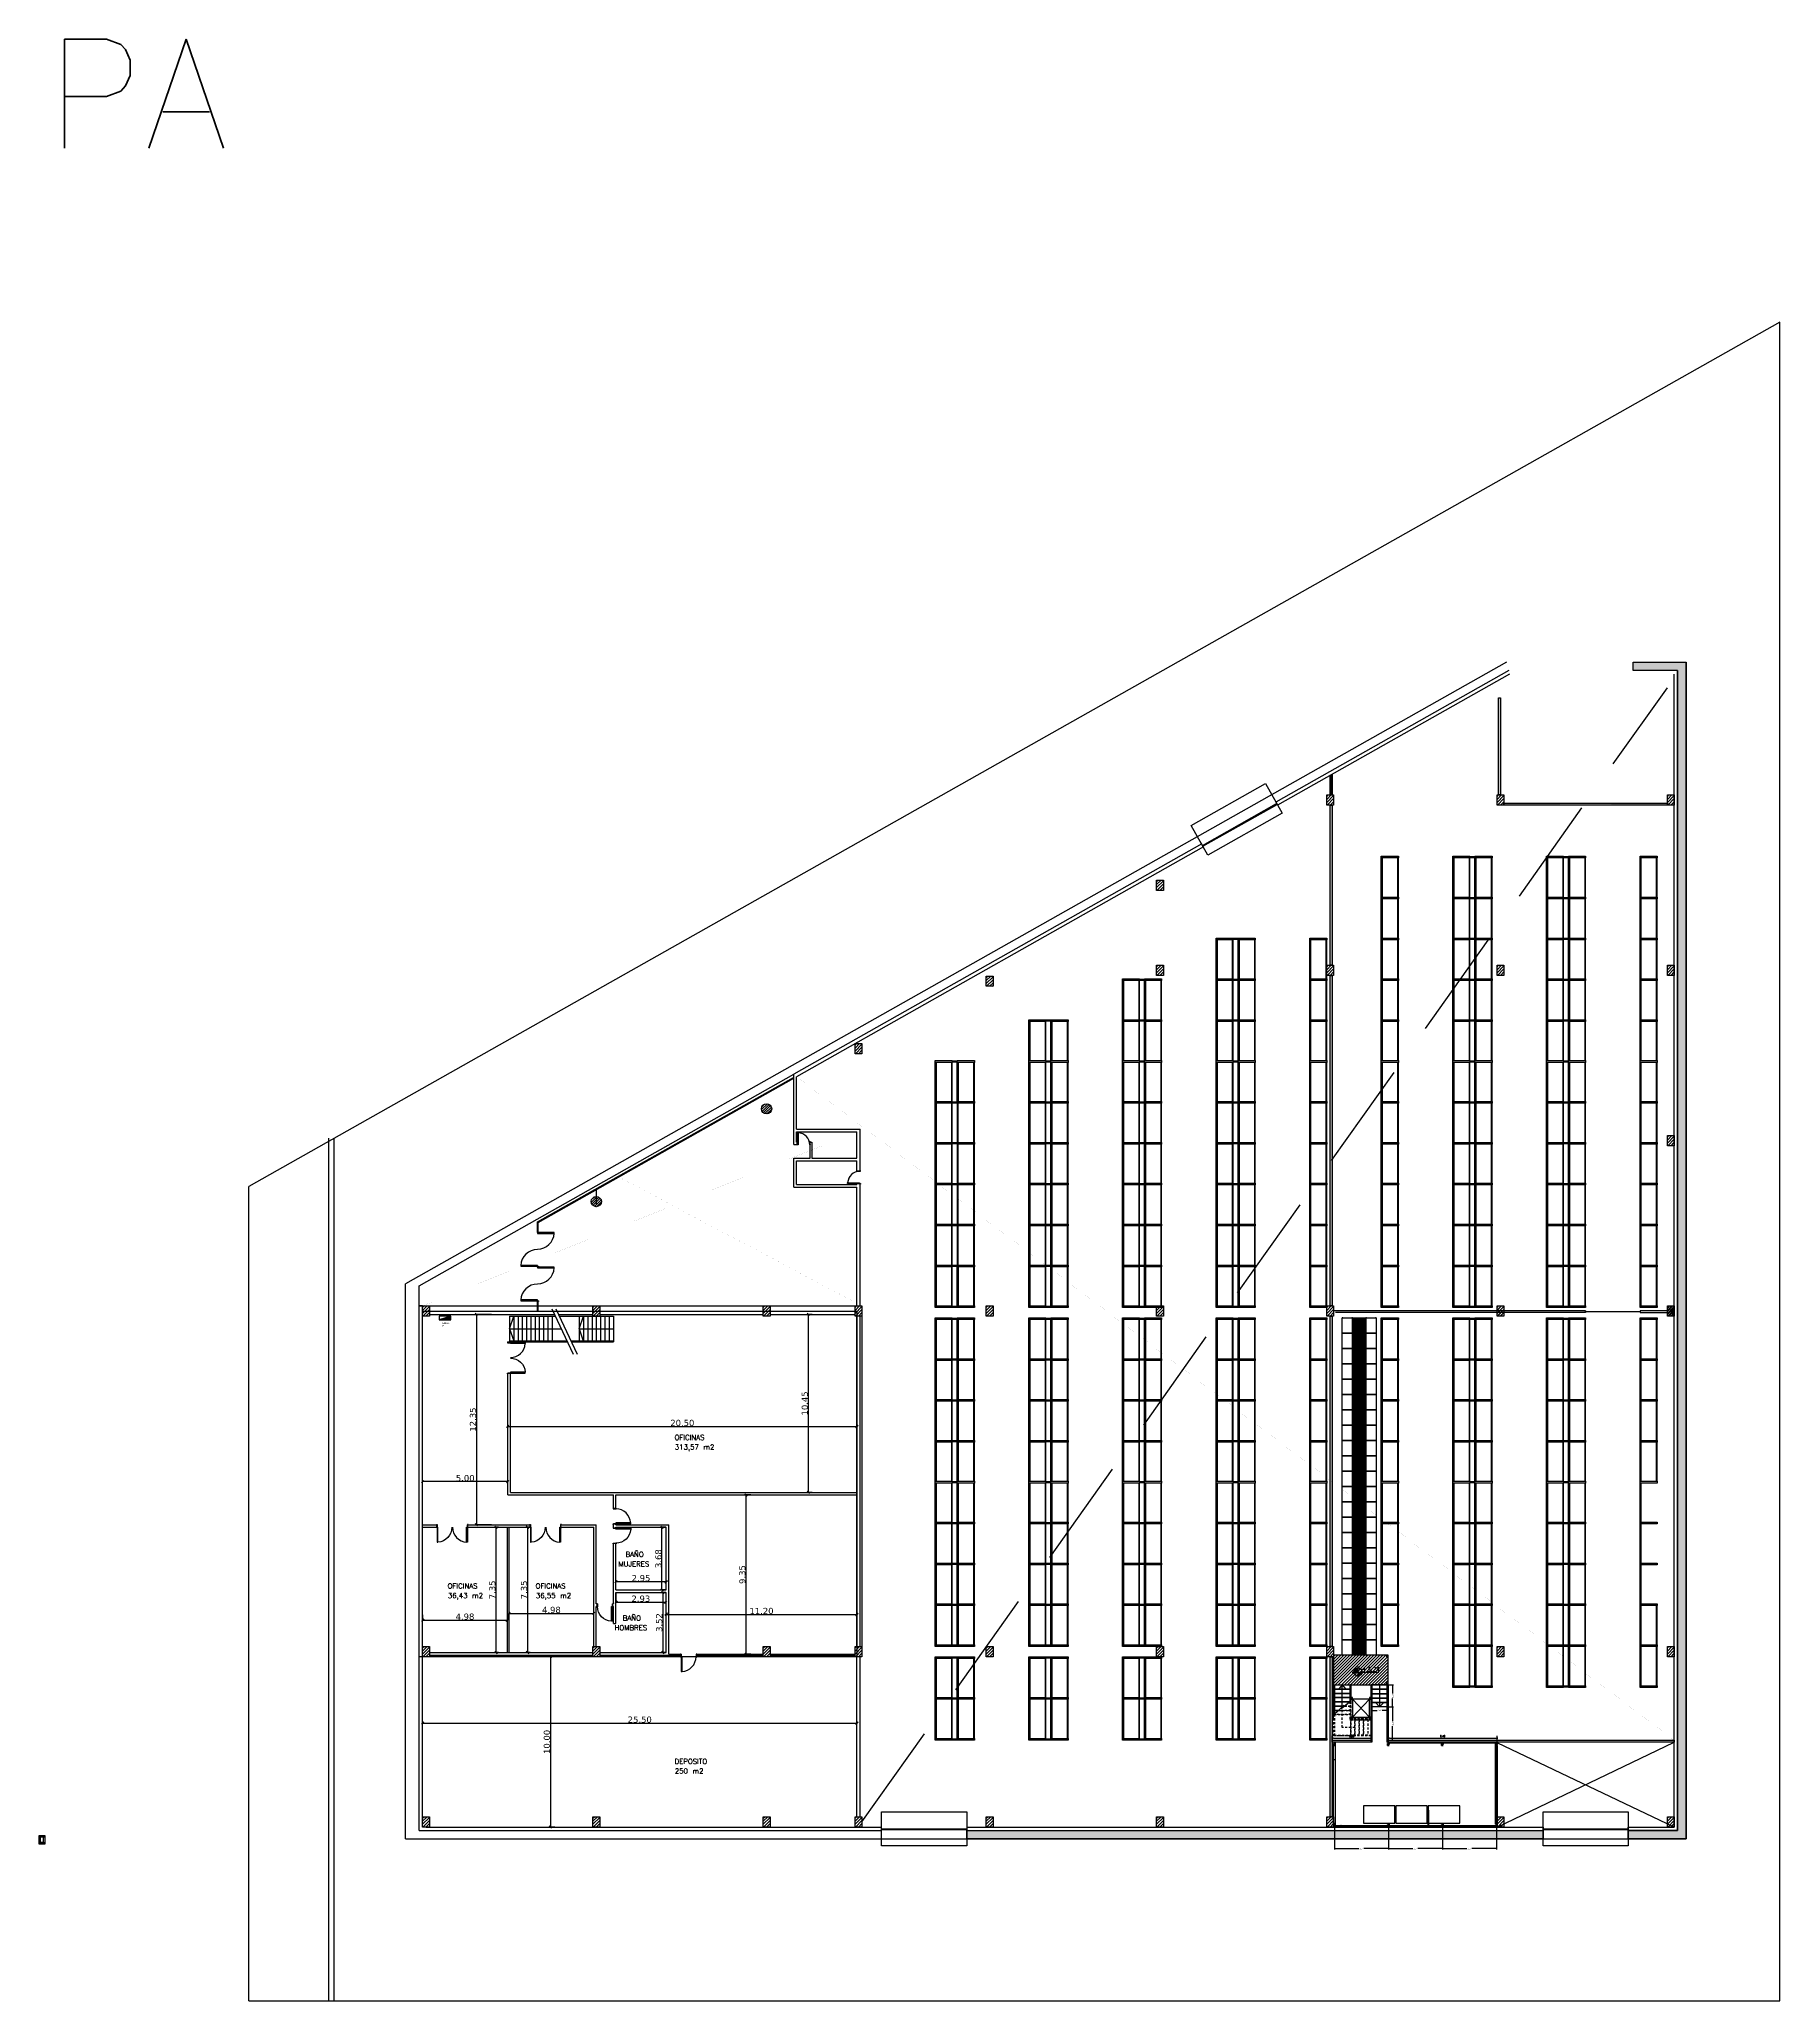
# Model space of a CAD drawing. Header units: millimetres. Extents: x 403 to 619, y 594 to 709.
# Drawn here: x 517.3 to 619.5, y 594.2 to 709.4 of the extents above; entities that cross this region are included whole.
import ezdxf

# ---------------------------------------------------------------- set-up
doc = ezdxf.new("R2010")
doc.units = ezdxf.units.MM
doc.linetypes.add('HIDDEN', pattern=[9.525, 6.35, -3.175])
doc.linetypes.add('HIDDEN2', pattern=[0.1875, 0.125, -0.0625])
for name, color, linetype in [('BASTIDOR', 5, 'Continuous'), ('Columnas metálicas', 2, 'Continuous'), ('Cortina Frigorífica', 252, 'Continuous'), ('COTAS', 6, 'Continuous'), ('Durlock', 30, 'Continuous'), ('E_Tab', 160, 'Continuous'), ('Estructura metàlica', 3, 'Continuous'), ('Hatch', 252, 'Continuous'), ('LARGUERO', 30, 'Continuous'), ('Leyendas', 151, 'Continuous'), ('Mobiliario', 8, 'Continuous'), ('Parantes', 1, 'Continuous'), ('PROYECCIONES', 252, 'HIDDEN2'), ('Rejas', 3, 'Continuous'), ('UB', 1, 'Continuous'), ('VISTAS', 7, 'Continuous')]:
    doc.layers.add(name, color=color, linetype=linetype)
doc.layers.add('Muros', color=1, linetype='Continuous', lineweight=25)
doc.styles.add('ARIAL', font='verdana.ttf')
doc.styles.add('Notas', font='arial.ttf', dxfattribs={"height": 0.1})
doc.styles.add('RR', font='ROMANS.shx', dxfattribs={"width": 0.8})
doc.styles.get("Standard").update_dxf_attribs({"font": 'txt.shx'})
doc.styles.add('STYLE3', font='swissl.ttf')
doc.dimstyles.new('200', dxfattribs={"dimscale": 0.2, "dimtxt": 1.8, "dimasz": 0.7, "dimexe": 0, "dimexo": 0.1, "dimgap": 0.08, "dimtad": 1, "dimzin": 5, "dimdsep": 46, "dimtxsty": 'ARIAL', "dimblk": 'OBLIQUE', "dimcen": -0.2, "dimdle": 0.05, "dimclrd": 1, "dimclre": 252, "dimclrt": 1, "dimadec": 3, "dimazin": 0, "dimtfac": 1, "dimtix": 1, "dimtmove": 2, "dimatfit": 3, "dimldrblk": 'NONE', "dimfxl": 0, "dimtolj": 1, "dimtzin": 5, "dimlwd": -1, "dimarcsym": 0})
doc.dimstyles.new('ESCALA_50', dxfattribs={"dimtxt": 0.08, "dimasz": 0.04, "dimexe": 0.05, "dimexo": 0.03, "dimgap": 0.045, "dimtad": 0, "dimzin": 0, "dimdsep": 46, "dimtxsty": 'STYLE3', "dimblk": 'ARCHTICK', "dimcen": 0.045, "dimclrd": 44, "dimclre": 252, "dimclrt": 2, "dimaunit": 1, "dimadec": 0, "dimazin": 0, "dimtfac": 1, "dimtix": 1, "dimtmove": 1, "dimatfit": 3, "dimfxl": 0.05, "dimtolj": 1, "dimtzin": 0, "dimarcsym": 0})
doc.dimstyles.new('n-cota75', dxfattribs={"dimscale": 0.75, "dimtxt": 0.15, "dimasz": 0.1, "dimexe": 0.18, "dimexo": 0.0625, "dimgap": 0.09, "dimtad": 1, "dimzin": 4, "dimdsep": 46, "dimtxsty": 'RR', "dimblk1": 'COTA_N', "dimblk2": 'COTA_N', "dimsah": 1, "dimcen": 0.09, "dimclrd": 15, "dimclre": 8, "dimclrt": 256, "dimadec": 0, "dimazin": 0, "dimtfac": 1, "dimtix": 1, "dimtmove": 0, "dimatfit": 3, "dimldrblk": 'COTA_N', "dimfxl": 1, "dimtolj": 1, "dimtzin": 0, "dimarcsym": 0})

# ---------------------------------------------------------------- blocks, each defined once
blk = doc.blocks.new('A$C16405367')
at = {"color": 1}
for points in [[(0.92, 0.87), (0.92, 0), (0.87, 0), (0.87, 0.87), (0.92, 0.87)], [(0.93, 1.02), (0.96, 1.02), (0.96, 1.03), (0.92, 1.03), (0.92, 0.86), (0.96, 0.86), (0.96, 0.87), (0.93, 0.87), (0.93, 1.02)]]:
    blk.add_lwpolyline(points, dxfattribs=at)
blk.add_arc((0.92, 0.87), 0.871, 180, 266.7108, dxfattribs=at)
blk = doc.blocks.new('A$C66EF1AA0')
at = {"color": 1}
for points in [[(-0.9, -0.15), (-0.93, -0.15), (-0.93, -0.16), (-0.89, -0.16), (-0.89, 0.01), (-0.93, 0.01), (-0.93, 0), (-0.9, 0), (-0.9, -0.15)], [(-0.01, 0), (-0.01, 0.87), (-0.06, 0.87), (-0.06, 0), (-0.01, 0)], [(0, -0.15), (0.03, -0.15), (0.03, -0.16), (-0.01, -0.16), (-0.01, 0.01), (0.03, 0.01), (0.03, 0), (0, 0), (0, -0.15)]]:
    blk.add_lwpolyline(points, dxfattribs=at)
blk.add_arc((-0.01, 0), 0.871, 93.2892, 180, dxfattribs=at)
blk = doc.blocks.new('tablero')
at = {"layer": 'E_Tab'}
h = blk.add_hatch(color=10, dxfattribs=at)
h.dxf.hatch_style = 1
h.paths.add_polyline_path([(-151.86, -87), (-152.08, -87), (-151.86, -87.67)])
at = {"layer": 'E_Tab', "color": 10}
blk.add_line((-152.08, -87), (-151.86, -87.67), dxfattribs=at)
blk.add_lwpolyline([(-151.86, -87), (-152.08, -87), (-152.08, -87.67), (-151.86, -87.67)], close=True, dxfattribs=at)
blk = doc.blocks.new('_OBLIQUE')
at = {"color": 0, "linetype": 'ByBlock', "ltscale": 0.05}
blk.add_line((-0.5, -0.5), (0.5, 0.5), dxfattribs=at)
blk = doc.blocks.new('*D100')
at = {"layer": 'COTAS', "color": 1}
blk.add_line((553.840505, 618.330915), (553.840505, 622.030915), dxfattribs=at)
at = {"layer": 'COTAS', "color": 252, "lineweight": -2}
for p, q in [((554.069582, 622.020915), (553.840505, 622.020915)), ((554.069582, 618.340915), (553.840505, 618.340915))]:
    blk.add_line(p, q, dxfattribs=at)
at = {"layer": 'Defpoints', "color": 0}
for p in [(553.840505, 622.020915), (554.089582, 622.020915), (554.089582, 618.340915)]:
    blk.add_point(p, dxfattribs=at)
at = {"layer": 'COTAS', "color": 1, "xscale": 0.14, "yscale": 0.14, "zscale": 0.14}
for p, rotation in [((553.840505, 622.020915), 90), ((553.840505, 618.340915), 270)]:
    blk.add_blockref('_OBLIQUE', p, dxfattribs=dict(at, rotation=rotation))
at = {"layer": 'COTAS', "color": 1, "insert": (553.636225, 620.180915), "char_height": 0.36, "attachment_point": 5, "rotation": 90, "style": 'ARIAL'}
blk.add_mtext('\\A1;3.68', dxfattribs=at)
blk = doc.blocks.new('_None')
blk = doc.blocks.new('*D101')
at = {"layer": 'COTAS', "color": 1}
blk.add_line((544.779582, 627.945448), (565.299582, 627.945448), dxfattribs=at)
at = {"layer": 'COTAS', "color": 252, "lineweight": -2}
for p, q in [((544.789582, 627.965448), (544.789582, 627.945448)), ((565.289582, 627.965448), (565.289582, 627.945448))]:
    blk.add_line(p, q, dxfattribs=at)
at = {"layer": 'Defpoints', "color": 0}
for p in [(544.789582, 627.945448), (565.289582, 627.945448), (565.289582, 627.945448)]:
    blk.add_point(p, dxfattribs=at)
at = {"layer": 'COTAS', "color": 1, "xscale": 0.14, "yscale": 0.14, "zscale": 0.14, "rotation": 180}
blk.add_blockref('_OBLIQUE', (544.789582, 627.945448), dxfattribs=at)
at = {"layer": 'COTAS', "color": 1, "xscale": 0.14, "yscale": 0.14, "zscale": 0.14}
blk.add_blockref('_OBLIQUE', (565.289582, 627.945448), dxfattribs=at)
at = {"layer": 'COTAS', "color": 1, "insert": (555.039582, 628.149008), "char_height": 0.36, "attachment_point": 5, "style": 'ARIAL'}
blk.add_mtext('\\A1;20.50', dxfattribs=at)
blk = doc.blocks.new('*D102')
at = {"layer": 'COTAS', "color": 1}
blk.add_line((562.433558, 634.530915), (562.433558, 624.060915), dxfattribs=at)
at = {"layer": 'COTAS', "color": 252, "lineweight": -2}
for p, q in [((562.669582, 634.520915), (562.433558, 634.520915)), ((562.669582, 624.070915), (562.433558, 624.070915))]:
    blk.add_line(p, q, dxfattribs=at)
at = {"layer": 'Defpoints', "color": 0}
for p in [(562.689582, 634.520915), (562.433558, 624.070915), (562.689582, 624.070915)]:
    blk.add_point(p, dxfattribs=at)
at = {"layer": 'COTAS', "color": 1, "xscale": 0.14, "yscale": 0.14, "zscale": 0.14}
for p, rotation in [((562.433558, 634.520915), 90), ((562.433558, 624.070915), 270)]:
    blk.add_blockref('_OBLIQUE', p, dxfattribs=dict(at, rotation=rotation))
at = {"layer": 'COTAS', "color": 1, "insert": (562.229998, 629.295915), "char_height": 0.36, "attachment_point": 5, "rotation": 90, "style": 'ARIAL'}
blk.add_mtext('\\A1;10.45', dxfattribs=at)
blk = doc.blocks.new('*D103')
at = {"layer": 'COTAS', "color": 1}
blk.add_line((558.77153, 623.930915), (558.77153, 614.560915), dxfattribs=at)
at = {"layer": 'COTAS', "color": 252, "lineweight": -2}
for p, q in [((559.062935, 623.920915), (558.77153, 623.920915)), ((559.062935, 614.570915), (558.77153, 614.570915))]:
    blk.add_line(p, q, dxfattribs=at)
at = {"layer": 'Defpoints', "color": 0}
for p in [(559.082935, 623.920915), (558.77153, 614.570915), (559.082935, 614.570915)]:
    blk.add_point(p, dxfattribs=at)
at = {"layer": 'COTAS', "color": 1, "xscale": 0.14, "yscale": 0.14, "zscale": 0.14}
for p, rotation in [((558.77153, 623.920915), 90), ((558.77153, 614.570915), 270)]:
    blk.add_blockref('_OBLIQUE', p, dxfattribs=dict(at, rotation=rotation))
at = {"layer": 'COTAS', "color": 1, "insert": (558.56797, 619.245915), "char_height": 0.36, "attachment_point": 5, "rotation": 90, "style": 'ARIAL'}
blk.add_mtext('\\A1;9.35', dxfattribs=at)
blk = doc.blocks.new('*D104')
at = {"layer": 'COTAS', "color": 1}
blk.add_line((554.079582, 616.903884), (565.299582, 616.903884), dxfattribs=at)
at = {"layer": 'COTAS', "color": 252, "lineweight": -2}
for p, q in [((554.089582, 616.450915), (554.089582, 616.903884)), ((565.289582, 616.450915), (565.289582, 616.903884))]:
    blk.add_line(p, q, dxfattribs=at)
at = {"layer": 'Defpoints', "color": 0}
for p in [(554.089582, 616.430915), (565.289582, 616.903884), (565.289582, 616.430915)]:
    blk.add_point(p, dxfattribs=at)
at = {"layer": 'COTAS', "color": 1, "xscale": 0.14, "yscale": 0.14, "zscale": 0.14, "rotation": 180}
blk.add_blockref('_OBLIQUE', (554.089582, 616.903884), dxfattribs=at)
at = {"layer": 'COTAS', "color": 1, "xscale": 0.14, "yscale": 0.14, "zscale": 0.14}
blk.add_blockref('_OBLIQUE', (565.289582, 616.903884), dxfattribs=at)
at = {"layer": 'COTAS', "color": 1, "insert": (559.689582, 617.107444), "char_height": 0.36, "attachment_point": 5, "style": 'ARIAL'}
blk.add_mtext('\\A1;11.20', dxfattribs=at)
blk = doc.blocks.new('*D105')
at = {"layer": 'COTAS', "color": 1}
blk.add_line((539.779582, 616.569404), (544.774582, 616.569404), dxfattribs=at)
at = {"layer": 'COTAS', "color": 252, "lineweight": -2}
for p, q in [((539.789582, 616.883884), (539.789582, 616.569404)), ((544.764582, 616.883884), (544.764582, 616.569404))]:
    blk.add_line(p, q, dxfattribs=at)
at = {"layer": 'Defpoints', "color": 0}
for p in [(539.789582, 616.903884), (544.764582, 616.903884), (544.764582, 616.569404)]:
    blk.add_point(p, dxfattribs=at)
at = {"layer": 'COTAS', "color": 1, "xscale": 0.14, "yscale": 0.14, "zscale": 0.14, "rotation": 180}
blk.add_blockref('_OBLIQUE', (539.789582, 616.569404), dxfattribs=at)
at = {"layer": 'COTAS', "color": 1, "xscale": 0.14, "yscale": 0.14, "zscale": 0.14}
blk.add_blockref('_OBLIQUE', (544.764582, 616.569404), dxfattribs=at)
at = {"layer": 'COTAS', "color": 1, "insert": (542.277082, 616.773684), "char_height": 0.36, "attachment_point": 5, "style": 'ARIAL'}
blk.add_mtext('\\A1;4.98', dxfattribs=at)
blk = doc.blocks.new('*D106')
at = {"layer": 'COTAS', "color": 1}
blk.add_line((544.854582, 616.964696), (549.849582, 616.964696), dxfattribs=at)
at = {"layer": 'COTAS', "color": 252, "lineweight": -2}
for p, q in [((544.864582, 616.589404), (544.864582, 616.964696)), ((549.839582, 616.589404), (549.839582, 616.964696))]:
    blk.add_line(p, q, dxfattribs=at)
at = {"layer": 'Defpoints', "color": 0}
for p in [(544.864582, 616.569404), (549.839582, 616.964696), (549.839582, 616.569404)]:
    blk.add_point(p, dxfattribs=at)
at = {"layer": 'COTAS', "color": 1, "xscale": 0.14, "yscale": 0.14, "zscale": 0.14, "rotation": 180}
blk.add_blockref('_OBLIQUE', (544.864582, 616.964696), dxfattribs=at)
at = {"layer": 'COTAS', "color": 1, "xscale": 0.14, "yscale": 0.14, "zscale": 0.14}
blk.add_blockref('_OBLIQUE', (549.839582, 616.964696), dxfattribs=at)
at = {"layer": 'COTAS', "color": 1, "insert": (547.352082, 617.168976), "char_height": 0.36, "attachment_point": 5, "style": 'ARIAL'}
blk.add_mtext('\\A1;4.98', dxfattribs=at)
blk = doc.blocks.new('*D107')
at = {"layer": 'COTAS', "color": 1}
blk.add_line((545.946725, 622.030915), (545.946725, 614.660915), dxfattribs=at)
at = {"layer": 'COTAS', "color": 252, "lineweight": -2}
for p, q in [((546.094708, 622.020915), (545.946725, 622.020915)), ((546.094708, 614.670915), (545.946725, 614.670915))]:
    blk.add_line(p, q, dxfattribs=at)
at = {"layer": 'Defpoints', "color": 0}
for p in [(546.114708, 622.020915), (545.946725, 614.670915), (546.114708, 614.670915)]:
    blk.add_point(p, dxfattribs=at)
at = {"layer": 'COTAS', "color": 1, "xscale": 0.14, "yscale": 0.14, "zscale": 0.14}
for p, rotation in [((545.946725, 622.020915), 90), ((545.946725, 614.670915), 270)]:
    blk.add_blockref('_OBLIQUE', p, dxfattribs=dict(at, rotation=rotation))
at = {"layer": 'COTAS', "color": 1, "insert": (545.743165, 618.345915), "char_height": 0.36, "attachment_point": 5, "rotation": 90, "style": 'ARIAL'}
blk.add_mtext('\\A1;7.35', dxfattribs=at)
blk = doc.blocks.new('*D108')
at = {"layer": 'COTAS', "color": 1}
blk.add_line((544.089804, 622.030915), (544.089804, 614.660915), dxfattribs=at)
at = {"layer": 'COTAS', "color": 252, "lineweight": -2}
for p, q in [((544.246014, 622.020915), (544.089804, 622.020915)), ((544.246014, 614.670915), (544.089804, 614.670915))]:
    blk.add_line(p, q, dxfattribs=at)
at = {"layer": 'Defpoints', "color": 0}
for p in [(544.266014, 622.020915), (544.089804, 614.670915), (544.266014, 614.670915)]:
    blk.add_point(p, dxfattribs=at)
at = {"layer": 'COTAS', "color": 1, "xscale": 0.14, "yscale": 0.14, "zscale": 0.14}
for p, rotation in [((544.089804, 622.020915), 90), ((544.089804, 614.670915), 270)]:
    blk.add_blockref('_OBLIQUE', p, dxfattribs=dict(at, rotation=rotation))
at = {"layer": 'COTAS', "color": 1, "insert": (543.886244, 618.345915), "char_height": 0.36, "attachment_point": 5, "rotation": 90, "style": 'ARIAL'}
blk.add_mtext('\\A1;7.35', dxfattribs=at)
blk = doc.blocks.new('*D109')
at = {"layer": 'COTAS', "color": 1}
blk.add_line((553.885461, 618.200915), (553.885461, 614.660915), dxfattribs=at)
at = {"layer": 'COTAS', "color": 252, "lineweight": -2}
for p, q in [((554.069582, 618.190915), (553.885461, 618.190915)), ((554.069582, 614.670915), (553.885461, 614.670915))]:
    blk.add_line(p, q, dxfattribs=at)
at = {"layer": 'Defpoints', "color": 0}
for p in [(554.089582, 618.190915), (553.885461, 614.670915), (554.089582, 614.670915)]:
    blk.add_point(p, dxfattribs=at)
at = {"layer": 'COTAS', "color": 1, "xscale": 0.14, "yscale": 0.14, "zscale": 0.14}
for p, rotation in [((553.885461, 618.190915), 90), ((553.885461, 614.670915), 270)]:
    blk.add_blockref('_OBLIQUE', p, dxfattribs=dict(at, rotation=rotation))
at = {"layer": 'COTAS', "color": 1, "insert": (553.681901, 616.430915), "char_height": 0.36, "attachment_point": 5, "rotation": 90, "style": 'ARIAL'}
blk.add_mtext('\\A1;3.52', dxfattribs=at)
blk = doc.blocks.new('*D110')
at = {"layer": 'COTAS', "color": 1}
blk.add_line((551.129582, 618.829118), (554.099582, 618.829118), dxfattribs=at)
at = {"layer": 'COTAS', "color": 252, "lineweight": -2}
for p, q in [((551.139582, 618.360915), (551.139582, 618.829118)), ((554.089582, 618.360915), (554.089582, 618.829118))]:
    blk.add_line(p, q, dxfattribs=at)
at = {"layer": 'Defpoints', "color": 0}
for p in [(554.089582, 618.829118), (551.139582, 618.340915), (554.089582, 618.340915)]:
    blk.add_point(p, dxfattribs=at)
at = {"layer": 'COTAS', "color": 1, "xscale": 0.14, "yscale": 0.14, "zscale": 0.14, "rotation": 180}
blk.add_blockref('_OBLIQUE', (551.139582, 618.829118), dxfattribs=at)
at = {"layer": 'COTAS', "color": 1, "xscale": 0.14, "yscale": 0.14, "zscale": 0.14}
blk.add_blockref('_OBLIQUE', (554.089582, 618.829118), dxfattribs=at)
at = {"layer": 'COTAS', "color": 1, "insert": (552.614582, 619.032678), "char_height": 0.36, "attachment_point": 5, "style": 'ARIAL'}
blk.add_mtext('\\A1;2.95', dxfattribs=at)
blk = doc.blocks.new('*D111')
at = {"layer": 'COTAS', "color": 1}
blk.add_line((551.129582, 617.62598), (554.079582, 617.62598), dxfattribs=at)
at = {"layer": 'COTAS', "color": 252, "lineweight": -2}
for p, q in [((551.139582, 618.170915), (551.139582, 617.62598)), ((554.069582, 618.170915), (554.069582, 617.62598))]:
    blk.add_line(p, q, dxfattribs=at)
at = {"layer": 'Defpoints', "color": 0}
for p in [(551.139582, 618.190915), (554.069582, 618.190915), (554.069582, 617.62598)]:
    blk.add_point(p, dxfattribs=at)
at = {"layer": 'COTAS', "color": 1, "xscale": 0.14, "yscale": 0.14, "zscale": 0.14, "rotation": 180}
blk.add_blockref('_OBLIQUE', (551.139582, 617.62598), dxfattribs=at)
at = {"layer": 'COTAS', "color": 1, "xscale": 0.14, "yscale": 0.14, "zscale": 0.14}
blk.add_blockref('_OBLIQUE', (554.069582, 617.62598), dxfattribs=at)
at = {"layer": 'COTAS', "color": 1, "insert": (552.604582, 617.82954), "char_height": 0.36, "attachment_point": 5, "style": 'ARIAL'}
blk.add_mtext('\\A1;2.93', dxfattribs=at)
blk = doc.blocks.new('*D112')
at = {"layer": 'COTAS', "color": 1}
blk.add_line((542.949268, 634.530915), (542.949268, 622.160915), dxfattribs=at)
at = {"layer": 'COTAS', "color": 252, "lineweight": -2}
for p, q in [((543.839441, 634.520915), (542.949268, 634.520915)), ((543.839441, 622.170915), (542.949268, 622.170915))]:
    blk.add_line(p, q, dxfattribs=at)
at = {"layer": 'Defpoints', "color": 0}
for p in [(543.859441, 634.520915), (542.949268, 622.170915), (543.859441, 622.170915)]:
    blk.add_point(p, dxfattribs=at)
at = {"layer": 'COTAS', "color": 1, "xscale": 0.14, "yscale": 0.14, "zscale": 0.14}
for p, rotation in [((542.949268, 634.520915), 90), ((542.949268, 622.170915), 270)]:
    blk.add_blockref('_OBLIQUE', p, dxfattribs=dict(at, rotation=rotation))
at = {"layer": 'COTAS', "color": 1, "insert": (542.745708, 628.345915), "char_height": 0.36, "attachment_point": 5, "rotation": 90, "style": 'ARIAL'}
blk.add_mtext('\\A1;12.35', dxfattribs=at)
blk = doc.blocks.new('*D113')
at = {"layer": 'COTAS', "color": 1}
blk.add_line((544.799582, 624.704417), (539.779582, 624.704417), dxfattribs=at)
at = {"layer": 'COTAS', "color": 252, "lineweight": -2}
for p, q in [((539.789582, 623.940915), (539.789582, 624.704417)), ((544.789582, 623.940915), (544.789582, 624.704417))]:
    blk.add_line(p, q, dxfattribs=at)
at = {"layer": 'Defpoints', "color": 0}
for p in [(539.789582, 624.704417), (539.789582, 623.920915), (544.789582, 623.920915)]:
    blk.add_point(p, dxfattribs=at)
at = {"layer": 'COTAS', "color": 1, "xscale": 0.14, "yscale": 0.14, "zscale": 0.14, "rotation": 180}
blk.add_blockref('_OBLIQUE', (539.789582, 624.704417), dxfattribs=at)
at = {"layer": 'COTAS', "color": 1, "xscale": 0.14, "yscale": 0.14, "zscale": 0.14}
blk.add_blockref('_OBLIQUE', (544.789582, 624.704417), dxfattribs=at)
at = {"layer": 'COTAS', "color": 1, "insert": (542.289582, 624.907977), "char_height": 0.36, "attachment_point": 5, "style": 'ARIAL'}
blk.add_mtext('\\A1;5.00', dxfattribs=at)
blk = doc.blocks.new('*D114')
at = {"layer": 'COTAS', "color": 1}
blk.add_line((547.288858, 614.430915), (547.288858, 604.410915), dxfattribs=at)
at = {"layer": 'COTAS', "color": 252, "lineweight": -2}
for p, q in [((547.553194, 614.420915), (547.288858, 614.420915)), ((547.553194, 604.420915), (547.288858, 604.420915))]:
    blk.add_line(p, q, dxfattribs=at)
at = {"layer": 'Defpoints', "color": 0}
for p in [(547.573194, 614.420915), (547.288858, 604.420915), (547.573194, 604.420915)]:
    blk.add_point(p, dxfattribs=at)
at = {"layer": 'COTAS', "color": 1, "xscale": 0.14, "yscale": 0.14, "zscale": 0.14}
for p, rotation in [((547.288858, 614.420915), 90), ((547.288858, 604.420915), 270)]:
    blk.add_blockref('_OBLIQUE', p, dxfattribs=dict(at, rotation=rotation))
at = {"layer": 'COTAS', "color": 1, "insert": (547.085298, 609.420915), "char_height": 0.36, "attachment_point": 5, "rotation": 90, "style": 'ARIAL'}
blk.add_mtext('\\A1;10.00', dxfattribs=at)
blk = doc.blocks.new('*D115')
at = {"layer": 'COTAS', "color": 1}
blk.add_line((539.779582, 610.522617), (565.299582, 610.522617), dxfattribs=at)
at = {"layer": 'COTAS', "color": 252, "lineweight": -2}
for p, q in [((539.789582, 609.440915), (539.789582, 610.522617)), ((565.289582, 609.440915), (565.289582, 610.522617))]:
    blk.add_line(p, q, dxfattribs=at)
at = {"layer": 'Defpoints', "color": 0}
for p in [(565.289582, 610.522617), (539.789582, 609.420915), (565.289582, 609.420915)]:
    blk.add_point(p, dxfattribs=at)
at = {"layer": 'COTAS', "color": 1, "xscale": 0.14, "yscale": 0.14, "zscale": 0.14, "rotation": 180}
blk.add_blockref('_OBLIQUE', (539.789582, 610.522617), dxfattribs=at)
at = {"layer": 'COTAS', "color": 1, "xscale": 0.14, "yscale": 0.14, "zscale": 0.14}
blk.add_blockref('_OBLIQUE', (565.289582, 610.522617), dxfattribs=at)
at = {"layer": 'COTAS', "color": 1, "insert": (552.539582, 610.726177), "char_height": 0.36, "attachment_point": 5, "style": 'ARIAL'}
blk.add_mtext('\\A1;25.50', dxfattribs=at)
blk = doc.blocks.new('COTA_N')
for p, q in [((-1, 0), (0, 0)), ((0, 0.5), (0, -0.5))]:
    blk.add_line(p, q)
at = {"const_width": 0.065}
blk.add_lwpolyline([(0.141421, 0.141421), (0.282843, 0.282843), (0, 0), (-0.141421, -0.141421), (-0.282843, -0.282843)], dxfattribs=at)
blk = doc.blocks.new('*D116')
at = {"layer": 'COTAS', "color": 8, "lineweight": -2}
for p, q in [((593.209582, 609.44779), (593.209582, 609.774791)), ((595.489618, 609.44779), (595.489618, 609.774791))]:
    blk.add_line(p, q, dxfattribs=at)
at = {"layer": 'COTAS', "color": 15, "lineweight": -2}
blk.add_line((593.284582, 609.639791), (595.414618, 609.639791), dxfattribs=at)
at = {"layer": 'Defpoints', "color": 0}
for p in [(593.209582, 609.400915), (595.489618, 609.639791), (595.489618, 609.400915)]:
    blk.add_point(p, dxfattribs=at)
at = {"layer": 'COTAS', "color": 15, "lineweight": -2, "xscale": 0.075, "yscale": 0.075, "zscale": 0.075, "rotation": 180}
blk.add_blockref('COTA_N', (593.209582, 609.639791), dxfattribs=at)
at = {"layer": 'COTAS', "color": 15, "lineweight": -2, "xscale": 0.075, "yscale": 0.075, "zscale": 0.075}
blk.add_blockref('COTA_N', (595.489618, 609.639791), dxfattribs=at)
at = {"layer": 'COTAS', "insert": (594.3496, 609.763541), "char_height": 0.1125, "attachment_point": 5, "style": 'RR'}
blk.add_mtext('\\A1;2.28', dxfattribs=at)
blk = doc.blocks.new('*D117')
at = {"layer": 'COTAS', "color": 8, "lineweight": -2}
for p, q in [((596.489546, 609.41029), (596.489546, 609.774791)), ((602.889582, 609.41029), (602.889582, 609.774791))]:
    blk.add_line(p, q, dxfattribs=at)
at = {"layer": 'COTAS', "color": 15, "lineweight": -2}
blk.add_line((596.564546, 609.639791), (602.814582, 609.639791), dxfattribs=at)
at = {"layer": 'Defpoints', "color": 0}
for p in [(596.489546, 609.363415), (602.889582, 609.639791), (602.889582, 609.363415)]:
    blk.add_point(p, dxfattribs=at)
at = {"layer": 'COTAS', "color": 15, "lineweight": -2, "xscale": 0.075, "yscale": 0.075, "zscale": 0.075, "rotation": 180}
blk.add_blockref('COTA_N', (596.489546, 609.639791), dxfattribs=at)
at = {"layer": 'COTAS', "color": 15, "lineweight": -2, "xscale": 0.075, "yscale": 0.075, "zscale": 0.075}
blk.add_blockref('COTA_N', (602.889582, 609.639791), dxfattribs=at)
at = {"layer": 'COTAS', "insert": (599.689564, 609.763541), "char_height": 0.1125, "attachment_point": 5, "style": 'RR'}
blk.add_mtext('\\A1;6.40', dxfattribs=at)
blk = doc.blocks.new('perfil_c_16')
for points in [[(-0.297723, 0.059992), (-0.299996, 0.06), (-0.300002, 0)], [(-0.300002, 0), (-0.100002, 0)], [(-0.111163, 0.0092), (-0.28884, 0.0092)], [(-0.10228, 0.059992), (-0.100007, 0.06), (-0.100002, 0)]]:
    blk.add_lwpolyline(points)
for points in [[(-0.28884, 0.0092, -0.221592), (-0.292426, 0.014602), (-0.295838, 0.057), (-0.279996, 0.057), (-0.279996, 0.06), (-0.299996, 0.06)], [(-0.111163, 0.0092, 0.221592), (-0.107577, 0.014602), (-0.104165, 0.057), (-0.120007, 0.057), (-0.120007, 0.06), (-0.100007, 0.06)]]:
    blk.add_lwpolyline(points, format="xyb")
blk = doc.blocks.new('columna_metálica_planta')
at = {"layer": 'Hatch'}
blk.add_lwpolyline([(-0.420019, 0.190019), (0.08, 0.190019), (0.08, -0.129981), (-0.420019, -0.129981)], close=True, dxfattribs=at)
for points in [[(-0.330281, 0.124419), (-0.330281, -0.064382)], [(-0.03, 0.130019), (-0.310019, 0.130019)], [(-0.009738, 0.124419), (-0.009738, -0.064382)], [(0.03, 0.130019), (0.029981, -0.069981)], [(-0.310019, -0.069966), (-0.030003, -0.070931)]]:
    blk.add_lwpolyline(points, dxfattribs=at)
for centre, radius in [((-0.345022, 0.098461), 0.00725), ((-0.345022, 0.098461), 0.00625), ((0.005003, 0.098461), 0.00725), ((0.005003, 0.098461), 0.00625), ((-0.345022, -0.038423), 0.00725), ((-0.345022, -0.038423), 0.00625), ((0.005003, -0.038423), 0.00725), ((0.005003, -0.038423), 0.00625)]:
    blk.add_circle(centre, radius, dxfattribs=at)
at = {"layer": 'Estructura metàlica', "rotation": 270}
blk.add_blockref('perfil_c_16', (-0.370019, -0.169973), dxfattribs=at)
at = {"layer": 'Estructura metàlica', "xscale": -1, "rotation": 90}
blk.add_blockref('perfil_c_16', (0.03, -0.169983), dxfattribs=at)
blk = doc.blocks.new('_ARCHTICK')
at = {"color": 0, "linetype": 'ByBlock', "const_width": 0.15}
blk.add_lwpolyline([(-0.5, -0.5), (0.5, 0.5)], dxfattribs=at)
blk = doc.blocks.new('*D120')
at = {"layer": 'COTAS', "color": 252, "lineweight": -2}
for p, q in [((596.504582, 604.390962), (596.504582, 603.105293)), ((599.674582, 604.391021), (599.674582, 603.105293))]:
    blk.add_line(p, q, dxfattribs=at)
at = {"layer": 'COTAS', "color": 44, "lineweight": -2}
for p, q in [((596.504582, 603.155293), (597.937916, 603.155293)), ((599.674582, 603.155293), (598.241249, 603.155293))]:
    blk.add_line(p, q, dxfattribs=at)
at = {"layer": 'Defpoints', "color": 0}
for p in [(596.504582, 604.420962), (599.674582, 604.421021), (599.674582, 603.155293)]:
    blk.add_point(p, dxfattribs=at)
at = {"layer": 'COTAS', "color": 44, "lineweight": -2, "xscale": 0.04, "yscale": 0.04, "zscale": 0.04, "rotation": 180}
blk.add_blockref('_ARCHTICK', (596.504582, 603.155293), dxfattribs=at)
at = {"layer": 'COTAS', "color": 44, "lineweight": -2, "xscale": 0.04, "yscale": 0.04, "zscale": 0.04}
blk.add_blockref('_ARCHTICK', (599.674582, 603.155293), dxfattribs=at)
at = {"layer": 'COTAS', "color": 2, "insert": (598.089582, 603.155293), "char_height": 0.08, "attachment_point": 5, "style": 'STYLE3'}
blk.add_mtext('\\A1;3.17', dxfattribs=at)
blk = doc.blocks.new('*D121')
at = {"layer": 'COTAS', "color": 252, "lineweight": -2}
for p, q in [((593.334582, 604.591191), (593.334582, 603.105293)), ((596.504582, 604.591203), (596.504582, 603.105293))]:
    blk.add_line(p, q, dxfattribs=at)
at = {"layer": 'COTAS', "color": 44, "lineweight": -2}
for p, q in [((593.334582, 603.155293), (594.767916, 603.155293)), ((596.504582, 603.155293), (595.071249, 603.155293))]:
    blk.add_line(p, q, dxfattribs=at)
at = {"layer": 'Defpoints', "color": 0}
for p in [(593.334582, 604.621191), (596.504582, 604.621203), (596.504582, 603.155293)]:
    blk.add_point(p, dxfattribs=at)
at = {"layer": 'COTAS', "color": 44, "lineweight": -2, "xscale": 0.04, "yscale": 0.04, "zscale": 0.04, "rotation": 180}
blk.add_blockref('_ARCHTICK', (593.334582, 603.155293), dxfattribs=at)
at = {"layer": 'COTAS', "color": 44, "lineweight": -2, "xscale": 0.04, "yscale": 0.04, "zscale": 0.04}
blk.add_blockref('_ARCHTICK', (596.504582, 603.155293), dxfattribs=at)
at = {"layer": 'COTAS', "color": 2, "insert": (594.919582, 603.155293), "char_height": 0.08, "attachment_point": 5, "style": 'STYLE3'}
blk.add_mtext('\\A1;3.17', dxfattribs=at)
blk = doc.blocks.new('escalera_PA')
at = {"layer": 'Parantes'}
h = blk.add_hatch(dxfattribs=at)
h.set_pattern_fill('ANSI31', color=256, style=0)
h.set_pattern_definition([(45, (-2545.56452, -1295.10474), (-0.0883883476, 0.0883883476), [])])
h.paths.add_polyline_path([(-0.000036, -1.745811), (0, 0.004189), (-3.2, 0.004189), (-3.2, -1.745811), (-1, -1.745811)])
at = {"layer": 'VISTAS'}
h = blk.add_hatch(dxfattribs=at)
h.set_pattern_fill('ANSI31', color=1, scale=0.25, style=0)
h.set_pattern_definition([(45, (-2545.561834, -1298.208893), (-0.0220970869, 0.0220970869), [])])
edge = h.paths.add_edge_path()
edge.add_line((0, -0.002688), (-0.1, -0.002688))
edge.add_line((-0.1, -0.002688), (-0.1, -0.102688))
edge.add_line((-0.1, -0.102688), (0, -0.102688))
edge.add_line((0, -0.102688), (0, 0))
h = blk.add_hatch(dxfattribs=at)
h.set_pattern_fill('ANSI31', color=1, scale=0.25, style=0)
h.set_pattern_definition([(45, (-2543.914522, -1298.20617), (-0.0220970869, 0.0220970869), [])])
edge = h.paths.add_edge_path()
edge.add_line((-0.000036, -1.647312), (-0.100036, -1.647312))
edge.add_line((-0.100036, -1.647312), (-0.100036, -1.75))
edge.add_line((-0.100036, -1.75), (-0.000036, -1.75))
edge.add_line((-0.000036, -1.75), (-0.000036, -1.644624))
h = blk.add_hatch(dxfattribs=at)
h.set_pattern_fill('ANSI31', color=1, scale=0.25, style=0)
h.set_pattern_definition([(45, (-2543.064522, -1296.108823), (-0.0220970869, 0.0220970869), [])])
edge = h.paths.add_edge_path()
edge.add_line((-2.10007, -2.5), (-2.20007, -2.5))
edge.add_line((-2.20007, -2.5), (-2.20007, -2.6))
edge.add_line((-2.20007, -2.6), (-2.10007, -2.6))
edge.add_line((-2.10007, -2.6), (-2.10007, -2.497312))
h = blk.add_hatch(dxfattribs=at)
h.set_pattern_fill('ANSI31', color=1, scale=0.25, style=0)
h.set_pattern_definition([(45, (-2543.064522, -1297.208787), (-0.0220970869, 0.0220970869), [])])
edge = h.paths.add_edge_path()
edge.add_line((-1.000106, -2.5), (-1.100106, -2.5))
edge.add_line((-1.100106, -2.5), (-1.100106, -2.6))
edge.add_line((-1.100106, -2.6), (-1.000106, -2.6))
edge.add_line((-1.000106, -2.6), (-1.000106, -2.497312))
h = blk.add_hatch(dxfattribs=at)
h.set_pattern_fill('ANSI31', color=1, scale=0.25, style=0)
h.set_pattern_definition([(45, (-2541.91721, -1296.108823), (-0.0220970869, 0.0220970869), [])])
edge = h.paths.add_edge_path()
edge.add_line((-2.10007, -3.647312), (-2.20007, -3.647312))
edge.add_line((-2.20007, -3.647312), (-2.20007, -3.747312))
edge.add_line((-2.20007, -3.747312), (-2.10007, -3.747312))
edge.add_line((-2.10007, -3.747312), (-2.10007, -3.644624))
h = blk.add_hatch(dxfattribs=at)
h.set_pattern_fill('ANSI31', color=1, scale=0.25, style=0)
h.set_pattern_definition([(45, (-2541.91721, -1297.208787), (-0.0220970869, 0.0220970869), [])])
edge = h.paths.add_edge_path()
edge.add_line((-1.000106, -3.647312), (-1.100106, -3.647312))
edge.add_line((-1.100106, -3.647312), (-1.100106, -3.747312))
edge.add_line((-1.100106, -3.747312), (-1.000106, -3.747312))
edge.add_line((-1.000106, -3.747312), (-1.000106, -3.644624))
at = {"layer": 'COTAS'}
for points in [[(-3.20007, -3.524081), (-2.607064, -2.942132), (-2.704925, -3.091539), (-2.20007, -2.682294)], [(-3.20007, -3.538092), (-2.666219, -3.014195), (-2.748387, -3.139643), (-2.20007, -2.695167)]]:
    blk.add_lwpolyline(points, dxfattribs=at)
at = {"layer": 'Parantes'}
blk.add_lwpolyline([(-0.000036, -1.75), (0, 0), (-3.2, 0), (-3.2, -1.75), (-1, -1.75), (-1, -1.75), (-0.000036, -1.75)], dxfattribs=at)
at = {"layer": 'Parantes', "color": 1}
for points in [[(0, -0.002688), (-0.1, -0.002688), (-0.1, -0.102688), (0, -0.102688), (0, 0), (0, 0)], [(-0.000036, -1.65), (-0.100036, -1.65), (-0.100036, -1.75), (-0.000036, -1.75), (-0.000036, -1.647312), (-0.000036, -1.647312)], [(-2.10007, -2.5), (-2.20007, -2.5), (-2.20007, -2.6), (-2.10007, -2.6), (-2.10007, -2.497312), (-2.10007, -2.497312)], [(-1.000106, -2.5), (-1.100106, -2.5), (-1.100106, -2.6), (-1.000106, -2.6), (-1.000106, -2.497312), (-1.000106, -2.497312)], [(-2.10007, -3.647312), (-2.20007, -3.647312), (-2.20007, -3.747312), (-2.10007, -3.747312), (-2.10007, -3.644624), (-2.10007, -3.644624)], [(-1.000106, -3.647312), (-1.100106, -3.647312), (-1.100106, -3.747312), (-1.000106, -3.747312), (-1.000106, -3.644624), (-1.000106, -3.644624)]]:
    blk.add_lwpolyline(points, dxfattribs=at)
at = {"layer": 'PROYECCIONES', "color": 252}
for points in [[(-2.906505, -3.25), (-2.20007, -3.25), (-2.20007, -3.5), (-3.161254, -3.5)], [(-2.57612, -3), (-2.20007, -3), (-2.20007, -3.25), (-2.906505, -3.25)], [(-1.95007, -4.25), (-1.95007, -4.25), (-1.95007, -4.25), (-2.700041, -4.25), (-2.700041, -3.100453)], [(-2.267714, -2.75), (-2.20007, -2.75), (-2.20007, -3), (-2.57612, -3)], [(-2.25007, -2.735698), (-2.25007, -3.8), (-0.95007, -3.8), (-0.950179, -2.5), (-1, -2.5)], [(-1.000106, -2.5), (-1.00007, -3.75), (-2.20007, -3.75), (-2.20007, -2.695167)], [(-3.150034, -3.75), (-3.20007, -3.75), (-3.20007, -3.538092)], [(-2.20007, -3.75), (-2.20007, -4.75), (-3.20007, -4.75), (-3.20007, -3.75), (-3.150034, -3.75)], [(-0.999964, -4.75), (-3.200036, -4.75), (-3.20005, -3.538072)], [(-3.161254, -3.5), (-2.20007, -3.5), (-2.20007, -3.75), (-2.25007, -3.75)], [(-3.150034, -3.488989), (-3.150034, -4.7), (-0.999964, -4.7)], [(-2.25007, -3.75), (-2.20007, -3.75)], [(-1.00007, -4.7), (-1.00007, -4.75), (-2.20007, -4.75), (-2.20007, -3.75), (-1.00007, -3.75)], [(-1.95007, -3.8), (-1.95007, -4.7), (-2.20007, -4.7), (-2.20007, -3.8), (-1.95007, -3.8)], [(-1.70007, -3.8), (-1.70007, -4.7), (-1.95007, -4.7), (-1.95007, -3.8), (-1.45007, -3.8)], [(-1.45007, -3.8), (-1.45007, -4.7), (-1.70007, -4.7), (-1.70007, -3.8), (-1.45007, -3.8)], [(-1.20007, -3.8), (-1.20007, -4.7), (-1.45007, -4.7), (-1.45007, -3.8), (-1.20007, -3.8)], [(-0.999964, -4.75), (-1.00007, -4.75), (-1.00007, -4.7)]]:
    blk.add_lwpolyline(points, dxfattribs=at)
at = {"layer": 'Rejas'}
for points in [[(-0.999964, -1.75), (-0.949964, -1.75), (-0.949964, -5.12), (-0.999964, -5.12)], [(-0.050036, -1.75), (-0.000036, -1.75), (-0.000036, -5.12), (-0.050036, -5.12)]]:
    blk.add_lwpolyline(points, close=True, dxfattribs=at)
at = {"layer": 'VISTAS', "color": 2}
for points in [[(-3.20005, -3.524061), (-3.20007, -1.75), (-3.150034, -1.75), (-3.150034, -3.474978)], [(-3.20007, -1.75), (-2.20007, -1.75), (-2.20007, -2), (-3.20007, -2), (-3.20007, -1.75)], [(-3.20007, -2), (-2.20007, -2), (-2.20007, -2.25), (-3.20007, -2.25), (-3.20007, -2)], [(-3.20007, -2.25), (-2.20007, -2.25), (-2.20007, -2.5), (-3.20007, -2.5), (-3.20007, -2.25)], [(-2.20007, -2.682294), (-2.20007, -1.75), (-2.25007, -1.75), (-2.25007, -2.722825)], [(-0.999964, -1.75), (-0.000036, -1.75), (-0.000036, -2.01), (-0.999964, -2.01), (-0.999964, -1.75)], [(-0.999964, -2.01), (-0.000036, -2.01), (-0.000036, -2.27), (-0.999964, -2.27), (-0.999964, -2.01)], [(-0.999964, -2.27), (-0.000036, -2.27), (-0.000036, -2.53), (-0.999964, -2.53), (-0.999964, -2.27)], [(-3.20007, -2.5), (-2.20007, -2.5), (-2.20007, -2.682294)], [(-2.283594, -2.75), (-3.20007, -2.75), (-3.20007, -2.5)], [(-3.20007, -2.75), (-2.283594, -2.75)], [(-2.666032, -3), (-3.20007, -3), (-3.20007, -2.75)], [(-3.20007, -3), (-2.666032, -3)], [(-2.920782, -3.25), (-3.20007, -3.25), (-3.20007, -3)], [(-3.20007, -3.25), (-2.920782, -3.25)], [(-3.175532, -3.5), (-3.20007, -3.5), (-3.20007, -3.25)], [(-2.592, -3), (-2.644967, -3)], [(-2.644967, -3), (-2.592, -3)], [(-2.20007, -2.695167), (-2.20007, -2.75), (-2.267714, -2.75)], [(-0.999964, -2.53), (-0.000036, -2.53), (-0.000036, -2.79), (-0.999964, -2.79), (-0.999964, -2.53)], [(-0.999964, -2.79), (-0.000036, -2.79), (-0.000036, -3.05), (-0.999964, -3.05), (-0.999964, -2.79)], [(-3.20007, -3.5), (-3.175532, -3.5)], [(-3.20007, -3.524081), (-3.20007, -3.5)]]:
    blk.add_lwpolyline(points, dxfattribs=at)
at = {"layer": 'VISTAS', "color": 1}
for points in [[(-2.70007, -1.75), (-2.900063, -1.98)], [(-2.70007, -1.75), (-2.500099, -1.98)], [(-2.700041, -3.033375), (-2.700041, -1.750033)], [(-0.500177, -1.75), (-0.500177, -3.05)], [(-2.700041, -3.065832), (-2.700041, -3.047386)], [(-2.700041, -3.08758), (-2.700041, -3.084083)], [(-0.500177, -3.05), (-0.700169, -2.82)], [(-0.500177, -3.05), (-0.300205, -2.82)]]:
    blk.add_lwpolyline(points, dxfattribs=at)
at = {"layer": 'VISTAS'}
for points in [[(-1.100106, -2.6), (-2.10007, -2.6), (-2.10007, -3.644624), (-1.100106, -3.647312), (-1.100106, -2.6)], [(-1.100106, -2.6), (-2.10007, -3.644624)], [(-2.10007, -2.6), (-1.100106, -3.647312)]]:
    blk.add_lwpolyline(points, dxfattribs=at)
blk = doc.blocks.new('*D123')
at = {"layer": 'COTAS', "color": 252, "lineweight": -2}
for p, q in [((599.674582, 604.391021), (599.674582, 603.105293)), ((602.844582, 604.391057), (602.844582, 603.105293))]:
    blk.add_line(p, q, dxfattribs=at)
at = {"layer": 'COTAS', "color": 44, "lineweight": -2}
for p, q in [((599.674582, 603.155293), (601.107916, 603.155293)), ((602.844582, 603.155293), (601.411249, 603.155293))]:
    blk.add_line(p, q, dxfattribs=at)
at = {"layer": 'Defpoints', "color": 0}
for p in [(599.674582, 604.421021), (602.844582, 604.421057), (602.844582, 603.155293)]:
    blk.add_point(p, dxfattribs=at)
at = {"layer": 'COTAS', "color": 44, "lineweight": -2, "xscale": 0.04, "yscale": 0.04, "zscale": 0.04, "rotation": 180}
blk.add_blockref('_ARCHTICK', (599.674582, 603.155293), dxfattribs=at)
at = {"layer": 'COTAS', "color": 44, "lineweight": -2, "xscale": 0.04, "yscale": 0.04, "zscale": 0.04}
blk.add_blockref('_ARCHTICK', (602.844582, 603.155293), dxfattribs=at)
at = {"layer": 'COTAS', "color": 2, "insert": (601.259582, 603.155293), "char_height": 0.08, "attachment_point": 5, "style": 'STYLE3'}
blk.add_mtext('\\A1;3.17', dxfattribs=at)
blk = doc.blocks.new('IPN_20')
for points in [[(0.045, 0.0075), (0.045, 0), (-0.045, 0), (-0.045, 0.0075), (-0.00565, 0.012), (-0.00565, 0.188), (-0.045, 0.1925), (-0.045, 0.2), (0.045, 0.2), (0.045, 0.1925), (0.00565, 0.188), (0.00565, 0.012), (0.045, 0.0075)], [(-0.00565, 0.2), (0.00565, 0.2)], [(0.00565, 0), (-0.00565, 0)]]:
    blk.add_lwpolyline(points)
blk = doc.blocks.new('*D124')
at = {"layer": 'COTAS', "color": 252, "lineweight": -2}
for p, q in [((596.519546, 612.770863), (596.798897, 612.770863)), ((596.519546, 611.470915), (596.798897, 611.470915))]:
    blk.add_line(p, q, dxfattribs=at)
at = {"layer": 'COTAS', "color": 44, "lineweight": -2}
for p, q in [((596.748897, 612.770863), (596.748897, 612.265889)), ((596.748897, 611.470915), (596.748897, 611.975889))]:
    blk.add_line(p, q, dxfattribs=at)
at = {"layer": 'Defpoints', "color": 0}
for p in [(596.489546, 612.770863), (596.489546, 611.470915), (596.748897, 611.470915)]:
    blk.add_point(p, dxfattribs=at)
at = {"layer": 'COTAS', "color": 44, "lineweight": -2, "xscale": 0.04, "yscale": 0.04, "zscale": 0.04}
for p, rotation in [((596.748897, 612.770863), 90), ((596.748897, 611.470915), 270)]:
    blk.add_blockref('_ARCHTICK', p, dxfattribs=dict(at, rotation=rotation))
at = {"layer": 'COTAS', "color": 2, "insert": (596.748897, 612.120889), "char_height": 0.08, "attachment_point": 5, "rotation": 90, "style": 'STYLE3'}
blk.add_mtext('\\A1;1.30', dxfattribs=at)
blk = doc.blocks.new('*D125')
at = {"layer": 'COTAS', "color": 252, "lineweight": -2}
for p, q in [((596.519546, 611.470915), (596.798897, 611.470915)), ((596.519546, 609.520915), (596.798897, 609.520915))]:
    blk.add_line(p, q, dxfattribs=at)
at = {"layer": 'COTAS', "color": 44, "lineweight": -2}
for p, q in [((596.748897, 611.470915), (596.748897, 610.647582)), ((596.748897, 609.520915), (596.748897, 610.344248))]:
    blk.add_line(p, q, dxfattribs=at)
at = {"layer": 'Defpoints', "color": 0}
for p in [(596.489546, 611.470915), (596.489546, 609.520915), (596.748897, 609.520915)]:
    blk.add_point(p, dxfattribs=at)
at = {"layer": 'COTAS', "color": 44, "lineweight": -2, "xscale": 0.04, "yscale": 0.04, "zscale": 0.04}
for p, rotation in [((596.748897, 611.470915), 90), ((596.748897, 609.520915), 270)]:
    blk.add_blockref('_ARCHTICK', p, dxfattribs=dict(at, rotation=rotation))
at = {"layer": 'COTAS', "color": 2, "insert": (596.748897, 610.495915), "char_height": 0.08, "attachment_point": 5, "rotation": 90, "style": 'STYLE3'}
blk.add_mtext('\\A1;1.95', dxfattribs=at)
blk = doc.blocks.new('*D126')
at = {"layer": 'COTAS', "color": 252, "lineweight": -2}
for p, q in [((595.539639, 611.288216), (595.539639, 611.222826)), ((596.439546, 611.288206), (596.439546, 611.222826))]:
    blk.add_line(p, q, dxfattribs=at)
at = {"layer": 'COTAS', "color": 44, "lineweight": -2}
for p, q in [((595.539639, 611.272826), (595.837926, 611.272826)), ((596.439546, 611.272826), (596.141259, 611.272826))]:
    blk.add_line(p, q, dxfattribs=at)
at = {"layer": 'Defpoints', "color": 0}
for p in [(595.539639, 611.318216), (595.539639, 611.272826), (596.439546, 611.318206)]:
    blk.add_point(p, dxfattribs=at)
at = {"layer": 'COTAS', "color": 44, "lineweight": -2, "xscale": 0.04, "yscale": 0.04, "zscale": 0.04, "rotation": 180}
blk.add_blockref('_ARCHTICK', (595.539639, 611.272826), dxfattribs=at)
at = {"layer": 'COTAS', "color": 44, "lineweight": -2, "xscale": 0.04, "yscale": 0.04, "zscale": 0.04}
blk.add_blockref('_ARCHTICK', (596.439546, 611.272826), dxfattribs=at)
at = {"layer": 'COTAS', "color": 2, "insert": (595.989593, 611.272826), "char_height": 0.08, "attachment_point": 5, "style": 'STYLE3'}
blk.add_mtext('\\A1;0.90', dxfattribs=at)
blk = doc.blocks.new('A$C3E6B7836')
h = blk.add_hatch()
h.set_pattern_fill('ANSI31', color=256, style=0)
h.set_pattern_definition([(45, (-13.37838, -34.88476), (-0.08838835, 0.08838835), [])])
h.paths.add_polyline_path([(-0.2, -0.3), (-0.2, 0.3), (0.2, 0.3), (0.2, -0.3)])
blk.add_lwpolyline([(-0.2, -0.3), (-0.2, 0.3), (0.2, 0.3), (0.2, -0.3), (-0.2, -0.3)])

msp = doc.modelspace()

# ---------------------------------------------------------------- hatches: boundary and pattern name
msp.add_hatch(color=1).paths.add_polyline_path([(593.089582, 665.020915), (593.089582, 666.174649), (593.209582, 666.242391), (593.209582, 665.020915)])
h = msp.add_hatch()
h.set_pattern_fill('ANSI31', color=253, style=0)
h.set_pattern_definition([(45, (579.71121, 629.83616), (-0.08838835, 0.08838835), [])])
h.paths.add_polyline_path([(592.889582, 664.420915), (592.889582, 665.020915), (593.289582, 665.020915), (593.289582, 664.420915)])
h = msp.add_hatch()
h.set_pattern_fill('ANSI31', color=253, style=0)
h.set_pattern_definition([(45, (589.71121, 629.83616), (-0.08838835, 0.08838835), [])])
h.paths.add_polyline_path([(602.889582, 664.420915), (602.889582, 665.020915), (603.289582, 665.020915), (603.289582, 664.420915)])
h = msp.add_hatch()
h.set_pattern_fill('ANSI31', color=253, style=0)
h.set_pattern_definition([(45, (599.71121, 629.83616), (-0.08838835, 0.08838835), [])])
h.paths.add_polyline_path([(612.889582, 664.420915), (612.889582, 665.020915), (613.289582, 665.020915), (613.289582, 664.420915)])
h = msp.add_hatch()
h.set_pattern_fill('ANSI31', color=253, style=0)
h.set_pattern_definition([(45, (569.71121, 624.83616), (-0.08838835, 0.08838835), [])])
h.paths.add_polyline_path([(582.889582, 659.420915), (582.889582, 660.020915), (583.289582, 660.020915), (583.289582, 659.420915)])
h = msp.add_hatch()
h.set_pattern_fill('ANSI31', color=253, style=0)
h.set_pattern_definition([(45, (559.71121, 619.20067), (-0.08838835, 0.08838835), [])])
h.paths.add_polyline_path([(572.889582, 653.785431), (572.889582, 654.385431), (573.289582, 654.385431), (573.289582, 653.785431)])
h = msp.add_hatch()
h.set_pattern_fill('ANSI31', color=253, style=0)
h.set_pattern_definition([(45, (569.71121, 619.83616), (-0.08838835, 0.08838835), [])])
h.paths.add_polyline_path([(582.889582, 654.420915), (582.889582, 655.020915), (583.289582, 655.020915), (583.289582, 654.420915)])
h = msp.add_hatch()
h.set_pattern_fill('ANSI31', color=253, style=0)
h.set_pattern_definition([(45, (589.71121, 619.83616), (-0.08838835, 0.08838835), [])])
h.paths.add_polyline_path([(602.889582, 654.420915), (602.889582, 655.020915), (603.289582, 655.020915), (603.289582, 654.420915)])
h = msp.add_hatch()
h.set_pattern_fill('ANSI31', color=253, style=0)
h.set_pattern_definition([(45, (599.71121, 619.83616), (-0.08838835, 0.08838835), [])])
h.paths.add_polyline_path([(612.889582, 654.420915), (612.889582, 655.020915), (613.289582, 655.020915), (613.289582, 654.420915)])
h = msp.add_hatch()
h.set_pattern_fill('ANSI31', color=253, style=0)
h.set_pattern_definition([(45, (552.01121, 615.23989), (-0.08838835, 0.08838835), [])])
h.paths.add_polyline_path([(565.189582, 649.824649), (565.189582, 650.424649), (565.589582, 650.424649), (565.589582, 649.824649)])
h = msp.add_hatch()
h.set_pattern_fill('ANSI31', color=253, style=0)
h.set_pattern_definition([(45, (599.71121, 609.83616), (-0.08838835, 0.08838835), [])])
h.paths.add_polyline_path([(612.889582, 644.420915), (612.889582, 645.020915), (613.289582, 645.020915), (613.289582, 644.420915)])
h = msp.add_hatch()
h.set_pattern_fill('ANSI31', color=256, style=0)
h.set_pattern_definition([(45, (526.61121, 599.83616), (-0.08838835, 0.08838835), [])])
h.paths.add_polyline_path([(539.789582, 634.420915), (539.789582, 635.020915), (540.189582, 635.020915), (540.189582, 634.420915)])
h = msp.add_hatch()
h.set_pattern_fill('ANSI31', color=256, style=0)
h.set_pattern_definition([(45, (536.61121, 599.83616), (-0.08838835, 0.08838835), [])])
h.paths.add_polyline_path([(549.789582, 634.420915), (549.789582, 635.020915), (550.189582, 635.020915), (550.189582, 634.420915)])
h = msp.add_hatch()
h.set_pattern_fill('ANSI31', color=256, style=0)
h.set_pattern_definition([(45, (546.61121, 599.83616), (-0.08838835, 0.08838835), [])])
h.paths.add_polyline_path([(559.789582, 634.420915), (559.789582, 635.020915), (560.189582, 635.020915), (560.189582, 634.420915)])
h = msp.add_hatch()
h.set_pattern_fill('ANSI31', color=256, style=0)
h.set_pattern_definition([(45, (552.01121, 599.83616), (-0.08838835, 0.08838835), [])])
h.paths.add_polyline_path([(565.189582, 634.420915), (565.189582, 635.020915), (565.589582, 635.020915), (565.589582, 634.420915)])
h = msp.add_hatch()
h.set_pattern_fill('ANSI31', color=253, style=0)
h.set_pattern_definition([(45, (559.71121, 599.83616), (-0.08838835, 0.08838835), [])])
h.paths.add_polyline_path([(572.889582, 634.420915), (572.889582, 635.020915), (573.289582, 635.020915), (573.289582, 634.420915)])
h = msp.add_hatch()
h.set_pattern_fill('ANSI31', color=253, style=0)
h.set_pattern_definition([(45, (569.71121, 599.83616), (-0.08838835, 0.08838835), [])])
h.paths.add_polyline_path([(582.889582, 634.420915), (582.889582, 635.020915), (583.289582, 635.020915), (583.289582, 634.420915)])
h = msp.add_hatch()
h.set_pattern_fill('ANSI31', color=253, style=0)
h.set_pattern_definition([(45, (589.71121, 599.83616), (-0.08838835, 0.08838835), [])])
h.paths.add_polyline_path([(602.889582, 634.420915), (602.889582, 635.020915), (603.289582, 635.020915), (603.289582, 634.420915)])
h = msp.add_hatch()
h.set_pattern_fill('ANSI31', color=253, style=0)
h.set_pattern_definition([(45, (599.71121, 599.83616), (-0.08838835, 0.08838835), [])])
h.paths.add_polyline_path([(612.889582, 634.420915), (612.889582, 635.020915), (613.289582, 635.020915), (613.289582, 634.420915)])
h = msp.add_hatch()
h.set_pattern_fill('ANSI31', color=256, style=0)
h.set_pattern_definition([(45, (526.61121, 579.83616), (-0.08838835, 0.08838835), [])])
h.paths.add_polyline_path([(539.789582, 614.420915), (539.789582, 615.020915), (540.189582, 615.020915), (540.189582, 614.420915)])
h = msp.add_hatch()
h.set_pattern_fill('ANSI31', color=256, style=0)
h.set_pattern_definition([(45, (536.61121, 579.83616), (-0.08838835, 0.08838835), [])])
h.paths.add_polyline_path([(549.789582, 614.420915), (549.789582, 615.020915), (550.189582, 615.020915), (550.189582, 614.420915)])
h = msp.add_hatch()
h.set_pattern_fill('ANSI31', color=256, style=0)
h.set_pattern_definition([(45, (546.61121, 579.83616), (-0.08838835, 0.08838835), [])])
h.paths.add_polyline_path([(559.789582, 614.420915), (559.789582, 615.020915), (560.189582, 615.020915), (560.189582, 614.420915)])
h = msp.add_hatch()
h.set_pattern_fill('ANSI31', color=256, style=0)
h.set_pattern_definition([(45, (552.01121, 579.83616), (-0.08838835, 0.08838835), [])])
h.paths.add_polyline_path([(565.189582, 614.420915), (565.189582, 615.020915), (565.589582, 615.020915), (565.589582, 614.420915)])
h = msp.add_hatch()
h.set_pattern_fill('ANSI31', color=253, style=0)
h.set_pattern_definition([(45, (559.71121, 579.83616), (-0.08838835, 0.08838835), [])])
h.paths.add_polyline_path([(572.889582, 614.420915), (572.889582, 615.020915), (573.289582, 615.020915), (573.289582, 614.420915)])
h = msp.add_hatch()
h.set_pattern_fill('ANSI31', color=253, style=0)
h.set_pattern_definition([(45, (569.71121, 579.83616), (-0.08838835, 0.08838835), [])])
h.paths.add_polyline_path([(582.889582, 614.420915), (582.889582, 615.020915), (583.289582, 615.020915), (583.289582, 614.420915)])
h = msp.add_hatch(color=1)
h.paths.add_polyline_path([(593.089582, 605.710915), (593.209582, 605.710915), (593.209582, 614.420915), (593.089582, 614.420915)])
h.paths.add_polyline_path([(593.209582, 605.710915), (593.089582, 605.710915), (593.089582, 605.020915), (593.209582, 605.020915)])
h = msp.add_hatch()
h.set_pattern_fill('ANSI31', color=253, style=0)
h.set_pattern_definition([(45, (589.71121, 579.83616), (-0.08838835, 0.08838835), [])])
h.paths.add_polyline_path([(602.889582, 614.420915), (602.889582, 615.020915), (603.289582, 615.020915), (603.289582, 614.420915)])
h = msp.add_hatch()
h.set_pattern_fill('ANSI31', color=253, style=0)
h.set_pattern_definition([(45, (599.71121, 579.83616), (-0.08838835, 0.08838835), [])])
h.paths.add_polyline_path([(612.889582, 614.420915), (612.889582, 615.020915), (613.289582, 615.020915), (613.289582, 614.420915)])
h = msp.add_hatch(color=256)
h.dxf.hatch_style = 1
h.paths.add_polyline_path([(594.718902, 613.761429, 0.4106530528), (594.481461, 613.524228), (594.718902, 613.524228)])
h = msp.add_hatch(color=256)
h.dxf.hatch_style = 1
h.paths.add_polyline_path([(594.718924, 613.521678), (594.718924, 613.284477, 0.4106530528), (594.956366, 613.521678)])
h = msp.add_hatch(color=256)
h.dxf.hatch_style = 1
h.paths.add_polyline_path([(594.718924, 613.284477, 0.4106530528), (594.956366, 613.521678), (594.718924, 613.521678)])
h = msp.add_hatch(color=256)
h.dxf.hatch_style = 1
h.paths.add_polyline_path([(594.718924, 613.284477, 0.4106530528), (594.956366, 613.521678), (594.718924, 613.521678)])
h = msp.add_hatch()
h.set_pattern_fill('ANSI31', color=256, style=0)
h.set_pattern_definition([(45, (526.61121, 569.83616), (-0.08838835, 0.08838835), [])])
h.paths.add_polyline_path([(539.789582, 604.420915), (539.789582, 605.020915), (540.189582, 605.020915), (540.189582, 604.420915)])
h = msp.add_hatch()
h.set_pattern_fill('ANSI31', color=256, style=0)
h.set_pattern_definition([(45, (536.61121, 569.83616), (-0.08838835, 0.08838835), [])])
h.paths.add_polyline_path([(549.789582, 604.420915), (549.789582, 605.020915), (550.189582, 605.020915), (550.189582, 604.420915)])
h = msp.add_hatch()
h.set_pattern_fill('ANSI31', color=256, style=0)
h.set_pattern_definition([(45, (546.61121, 569.83616), (-0.08838835, 0.08838835), [])])
h.paths.add_polyline_path([(559.789582, 604.420915), (559.789582, 605.020915), (560.189582, 605.020915), (560.189582, 604.420915)])
h = msp.add_hatch()
h.set_pattern_fill('ANSI31', color=256, style=0)
h.set_pattern_definition([(45, (552.01121, 569.83616), (-0.08838835, 0.08838835), [])])
h.paths.add_polyline_path([(565.189582, 604.420915), (565.189582, 605.020915), (565.589582, 605.020915), (565.589582, 604.420915)])
h = msp.add_hatch()
h.set_pattern_fill('ANSI31', color=253, style=0)
h.set_pattern_definition([(45, (559.71121, 569.83616), (-0.08838835, 0.08838835), [])])
h.paths.add_polyline_path([(572.889582, 604.420915), (572.889582, 605.020915), (573.289582, 605.020915), (573.289582, 604.420915)])
h = msp.add_hatch()
h.set_pattern_fill('ANSI31', color=253, style=0)
h.set_pattern_definition([(45, (569.71121, 569.83616), (-0.08838835, 0.08838835), [])])
h.paths.add_polyline_path([(582.889582, 604.420915), (582.889582, 605.020915), (583.289582, 605.020915), (583.289582, 604.420915)])
h = msp.add_hatch()
h.set_pattern_fill('ANSI31', color=253, style=0)
h.set_pattern_definition([(45, (579.71121, 569.83616), (-0.08838835, 0.08838835), [])])
h.paths.add_polyline_path([(592.889582, 604.420915), (592.889582, 605.020915), (593.289582, 605.020915), (593.289582, 604.420915)])
h = msp.add_hatch()
h.set_pattern_fill('ANSI31', color=253, style=0)
h.set_pattern_definition([(45, (589.71121, 569.83616), (-0.08838835, 0.08838835), [])])
h.paths.add_polyline_path([(602.889582, 604.420915), (602.889582, 605.020915), (603.289582, 605.020915), (603.289582, 604.420915)])
h = msp.add_hatch()
h.set_pattern_fill('ANSI31', color=253, style=0)
h.set_pattern_definition([(45, (599.71121, 569.83616), (-0.08838835, 0.08838835), [])])
h.paths.add_polyline_path([(612.889582, 604.420915), (612.889582, 605.020915), (613.289582, 605.020915), (613.289582, 604.420915)])
at = {"layer": 'BASTIDOR'}
for points in [[(602.969582, 665.020915), (602.969582, 670.720915), (603.089582, 670.720915), (603.089582, 665.020915)], [(593.089582, 655.020915), (593.089582, 664.420915), (593.209582, 664.420915), (593.209582, 655.020915)], [(593.089582, 635.020915), (593.089582, 654.420915), (593.209582, 654.420915), (593.209582, 635.020915)], [(593.089582, 615.020915), (593.089582, 634.420915), (593.209582, 634.420915), (593.209582, 615.020915)]]:
    msp.add_hatch(color=253, dxfattribs=at).paths.add_polyline_path(points)
h = msp.add_hatch(color=253, dxfattribs=at)
h.paths.add_polyline_path([(606.589582, 664.420915), (606.589582, 664.540915), (603.289582, 664.540915), (603.289582, 664.420915)])
h.paths.add_polyline_path([(609.589582, 664.540915), (609.589582, 664.420915), (612.889582, 664.420915), (612.889582, 664.540915)])
h = msp.add_hatch(dxfattribs=at)
h.set_pattern_fill('ANSI31', color=253, style=0)
h.set_pattern_definition([(45, (579.71121, 619.83616), (-0.08838835, 0.08838835), [])])
h.paths.add_polyline_path([(592.889582, 654.420915), (592.889582, 655.020915), (593.289582, 655.020915), (593.289582, 654.420915)])
at = {"layer": 'COTAS'}
h = msp.add_hatch(dxfattribs=at)
h.set_pattern_fill('HONEY', color=252, scale=0.02)
h.set_pattern_definition([(0, (-3208.56471, -575.702), (0.09525, 0.0549926129), [0.0635, -0.127]), (120, (-3208.56471, -575.702), (-0.0952499998, 0.05499261326), [0.0635, -0.127]), (60, (-3208.56471, -575.702), (2e-10, 0.10998522616), [-0.127, 0.0635])])
h.paths.add_polyline_path([(602.889582, 604.520915), (593.289582, 604.520915), (593.289582, 604.420915), (602.889582, 604.420915)])
h = msp.add_hatch(dxfattribs=at)
h.set_pattern_fill('HONEY', color=252, scale=0.02)
h.set_pattern_definition([(0, (-3208.56471, -575.701857), (0.09525, 0.0549926129), [0.0635, -0.127]), (120, (-3208.56471, -575.701857), (-0.0952499998, 0.05499261326), [0.0635, -0.127]), (60, (-3208.56471, -575.701857), (2e-10, 0.10998522616), [-0.127, 0.0635])])
h.paths.add_polyline_path([(602.799582, 604.421057), (602.799582, 604.521057), (593.379582, 604.521057), (593.379582, 604.421057)])
at = {"layer": 'Hatch'}
h = msp.add_hatch(color=256, dxfattribs=at)
h.dxf.hatch_style = 1
h.paths.add_polyline_path([(610.589582, 603.720915), (610.589582, 604.220915), (613.489582, 604.220915), (613.489582, 672.320915), (610.873271, 672.320915), (610.873271, 672.820915), (613.989582, 672.820915), (613.989582, 603.720915)])
h = msp.add_hatch(color=256, dxfattribs=at)
h.dxf.hatch_style = 1
h.paths.add_polyline_path([(571.739582, 604.220915), (605.589582, 604.220915), (605.589582, 603.720915), (571.739582, 603.720915)])
at = {"layer": 'Leyendas'}
h = msp.add_hatch(color=256, dxfattribs=at)
h.dxf.hatch_style = 1
edge = h.paths.add_edge_path()
edge.add_arc((593.330825, 609.282218), 0.009954, 0, 360)
h = msp.add_hatch(color=256, dxfattribs=at)
h.dxf.hatch_style = 1
edge = h.paths.add_edge_path()
edge.add_arc((593.332369, 608.383152), 0.009954, 0, 360)
h = msp.add_hatch(color=256, dxfattribs=at)
h.dxf.hatch_style = 1
edge = h.paths.add_edge_path()
edge.add_arc((602.863221, 607.810003), 0.009954, 0, 360)
h = msp.add_hatch(color=256, dxfattribs=at)
h.dxf.hatch_style = 1
edge = h.paths.add_edge_path()
edge.add_arc((593.727901, 604.519995), 0.009954, 0, 360)

# ---------------------------------------------------------------- linework, layer by layer
at = {"color": 253}
for p, q in [((619.489582, 692.790915), (529.589582, 642.040915)), ((619.489582, 594.220915), (619.489582, 692.790915)), ((613.989582, 603.720915), (613.989582, 672.820915)), ((603.570414, 672.320915), (589.894007, 664.600363)), ((603.622967, 672.120915), (589.992326, 664.426198)), ((613.289582, 604.420915), (613.289582, 672.120915)), ((613.489582, 604.220915), (613.489582, 672.320915)), ((584.925393, 663.230921), (589.279514, 665.688893)), ((589.279514, 665.688893), (590.262703, 663.947245)), ((585.589045, 662.055309), (589.943167, 664.51328)), ((585.613625, 662.011767), (589.967746, 664.469739)), ((590.262703, 663.947245), (585.908581, 661.489273)), ((585.908581, 661.489273), (584.925393, 663.230921)), ((585.539886, 662.142391), (561.589582, 648.622058)), ((585.638204, 661.968226), (561.739582, 648.477068)), ((539.589582, 636.202704), (561.589582, 648.622058)), ((546.532967, 639.950106), (561.565003, 648.435932)), ((561.589582, 644.490915), (561.589582, 648.622058)), ((561.739582, 645.390915), (561.739582, 648.477068)), ((546.582967, 639.920915), (561.589582, 648.392391)), ((559.692809, 646.54528), (560.033467, 646.885938)), ((559.714133, 646.708026), (559.870722, 646.864614)), ((559.729169, 646.440219), (560.138529, 646.849578)), ((559.792957, 646.362585), (560.216162, 646.785791)), ((559.881215, 646.309422), (560.269326, 646.697533)), ((560.002665, 646.289451), (560.289297, 646.576082)), ((561.739582, 645.390915), (565.489582, 645.390915)), ((561.739582, 644.640915), (561.739582, 645.240915)), ((561.739582, 645.240915), (565.289582, 645.240915)), ((561.799582, 644.480915), (561.799582, 645.180915)), ((561.799582, 645.180915), (561.849582, 645.180915)), ((561.849582, 645.180915), (561.849582, 644.480915)), ((565.289582, 643.690915), (565.289582, 645.240915)), ((565.489582, 642.930915), (565.489582, 645.390915)), ((561.589582, 644.490915), (561.739582, 644.490915)), ((561.759582, 644.640915), (561.739582, 644.640915)), ((561.759582, 644.490915), (561.739582, 644.490915)), ((561.759582, 644.640915), (561.759582, 644.650915)), ((561.759582, 644.650915), (561.799582, 644.650915)), ((561.789582, 644.640915), (561.759582, 644.640915)), ((561.759582, 644.480915), (561.759582, 644.490915)), ((561.759582, 644.490915), (561.789582, 644.490915)), ((561.799582, 644.480915), (561.759582, 644.480915)), ((561.789582, 644.490915), (561.789582, 644.640915)), ((561.799582, 644.650915), (561.799582, 644.480915)), ((561.849582, 644.480915), (561.799582, 644.480915)), ((562.569582, 644.650915), (562.529582, 644.650915)), ((562.529582, 644.650915), (562.529582, 644.480915)), ((562.529582, 644.480915), (562.569582, 644.480915)), ((562.539582, 643.690915), (562.539582, 644.640915)), ((562.539582, 644.640915), (562.639582, 644.640915)), ((562.539582, 644.640915), (562.569582, 644.640915)), ((562.539582, 644.490915), (562.539582, 644.640915)), ((562.569582, 644.490915), (562.539582, 644.490915)), ((562.569582, 644.640915), (562.569582, 644.650915)), ((562.569582, 644.480915), (562.569582, 644.490915)), ((562.639582, 644.640915), (562.639582, 643.690915)), ((561.589582, 643.690915), (562.539582, 643.690915)), ((561.589582, 641.990915), (561.589582, 643.690915)), ((561.739582, 643.540915), (565.289582, 643.540915)), ((561.739582, 642.140915), (561.739582, 643.540915)), ((562.539582, 643.690915), (562.539582, 643.690915)), ((562.639582, 643.690915), (565.289582, 643.690915)), ((565.289582, 642.970915), (565.279582, 642.970915)), ((565.279582, 642.970915), (565.279582, 642.930915)), ((565.279582, 642.930915), (565.499582, 642.930915)), ((565.289582, 642.930915), (565.289582, 643.540915)), ((565.289582, 642.940915), (565.289582, 642.970915)), ((565.489582, 642.940915), (565.289582, 642.940915)), ((565.499582, 642.970915), (565.489582, 642.970915)), ((565.489582, 642.970915), (565.489582, 642.940915)), ((565.499582, 642.930915), (565.499582, 642.970915)), ((529.589582, 594.220915), (529.589582, 642.040915)), ((549.989582, 641.844004), (549.989582, 640.968945)), ((561.589582, 641.990915), (565.289582, 641.990915)), ((561.739582, 642.140915), (565.289582, 642.140915)), ((564.749582, 642.200915), (564.749582, 642.250915)), ((564.749582, 642.250915), (565.449582, 642.250915)), ((565.449582, 642.200915), (564.749582, 642.200915)), ((565.279582, 642.160915), (565.279582, 642.200915)), ((565.279582, 642.200915), (565.499582, 642.200915)), ((565.289582, 642.160915), (565.279582, 642.160915)), ((565.289582, 642.140915), (565.289582, 642.200915)), ((565.289582, 642.190915), (565.289582, 642.160915)), ((565.489582, 642.190915), (565.289582, 642.190915)), ((565.289582, 635.020915), (565.289582, 641.990915)), ((565.449582, 642.250915), (565.449582, 642.200915)), ((565.489582, 635.020915), (565.489582, 642.200915)), ((565.489582, 642.160915), (565.489582, 642.190915)), ((565.499582, 642.160915), (565.489582, 642.160915)), ((565.499582, 642.200915), (565.499582, 642.160915)), ((549.692809, 641.100119), (550.033467, 641.440777)), ((549.714133, 641.262864), (549.870722, 641.419453)), ((549.729169, 640.995058), (550.138529, 641.404417)), ((549.792957, 640.917424), (550.216162, 641.340629)), ((549.881215, 640.86426), (550.269326, 641.252372)), ((550.002665, 640.844289), (550.289297, 641.130921)), ((546.532967, 639.330915), (546.532967, 639.950106)), ((546.582967, 639.330915), (546.582967, 639.920915)), ((546.532967, 634.720915), (546.532967, 635.320915)), ((546.582967, 634.720915), (546.582967, 635.320915)), ((613.089582, 634.420915), (612.889582, 634.420915)), ((566.739582, 605.320915), (571.739582, 605.320915)), ((566.739582, 603.320915), (566.739582, 605.320915)), ((571.739582, 605.320915), (571.739582, 603.320915)), ((605.589582, 605.320915), (610.589582, 605.320915)), ((605.589582, 603.320915), (605.589582, 605.320915)), ((610.589582, 605.320915), (610.589582, 603.320915)), ((538.789582, 603.720915), (613.989582, 603.720915)), ((566.739582, 604.320915), (571.739582, 604.320915)), ((566.739582, 604.270915), (571.739582, 604.270915)), ((605.589582, 604.320915), (610.589582, 604.320915)), ((605.589582, 604.270915), (610.589582, 604.270915)), ((610.589582, 604.420915), (613.289582, 604.420915)), ((610.589582, 604.220915), (613.489582, 604.220915)), ((571.739582, 603.320915), (566.739582, 603.320915)), ((610.589582, 603.320915), (605.589582, 603.320915)), ((529.589582, 594.220915), (619.489582, 594.220915))]:
    msp.add_line(p, q, dxfattribs=at)
for p, q in [((539.589582, 620.670915), (539.589582, 636.202704)), ((539.789582, 635.020915), (539.589582, 635.020915)), ((539.789582, 620.670915), (539.789582, 635.020915)), ((540.189582, 634.720915), (549.789582, 634.720915)), ((550.189582, 634.720915), (559.789582, 634.720915)), ((560.189582, 634.720915), (565.189582, 634.720915)), ((540.189582, 634.520915), (547.529301, 634.520915)), ((544.889582, 634.420915), (544.889582, 632.920915)), ((544.889582, 634.420915), (547.576488, 634.420915)), ((545.139582, 634.420915), (545.139582, 632.920915)), ((545.389582, 634.420915), (545.389582, 632.920915)), ((545.639582, 634.420915), (545.639582, 632.920915)), ((545.889582, 634.420915), (545.889582, 632.920915)), ((546.139582, 634.420915), (546.139582, 632.920915)), ((546.389582, 634.420915), (546.389582, 632.920915)), ((546.639582, 634.420915), (546.639582, 632.920915)), ((546.889582, 634.420915), (546.889582, 632.920915)), ((547.139582, 634.420915), (547.139582, 632.920915)), ((547.389582, 634.420915), (547.389582, 632.920915)), ((547.757334, 634.520915), (549.789582, 634.520915)), ((547.804521, 634.420915), (550.989582, 634.420915)), ((548.989582, 634.420915), (548.989582, 632.920915)), ((549.239582, 634.420915), (549.239582, 632.920915)), ((549.489582, 634.420915), (549.489582, 632.920915)), ((549.739582, 634.420915), (549.739582, 632.920915)), ((549.989582, 634.420915), (549.989582, 632.920915)), ((550.189582, 634.520915), (559.789582, 634.520915)), ((550.239582, 634.420915), (550.239582, 632.920915)), ((550.489582, 634.420915), (550.489582, 632.920915)), ((550.739582, 634.420915), (550.739582, 632.920915)), ((550.989582, 634.420915), (550.989582, 632.920915)), ((560.189582, 634.520915), (565.189582, 634.520915)), ((565.289582, 615.020915), (565.289582, 634.420915)), ((565.489582, 615.020915), (565.489582, 634.420915)), ((544.789582, 632.920915), (548.284292, 632.920915)), ((544.789582, 632.860915), (544.789582, 632.920915)), ((544.889582, 632.970915), (548.260699, 632.970915)), ((544.939582, 632.860915), (544.939582, 632.920915)), ((548.488733, 632.970915), (550.989582, 632.970915)), ((548.512326, 632.920915), (550.989582, 632.920915)), ((544.789582, 623.920915), (544.789582, 631.080915)), ((544.939582, 624.070915), (544.939582, 631.080915)), ((544.789582, 623.920915), (550.989582, 623.920915)), ((544.939582, 624.070915), (551.139582, 624.070915)), ((550.989582, 623.110915), (550.989582, 623.920915)), ((551.139582, 624.070915), (565.289582, 624.070915)), ((551.139582, 623.110915), (551.139582, 623.920915)), ((551.139582, 623.920915), (565.289582, 623.920915)), ((539.789582, 622.170915), (540.63732, 622.170915)), ((539.789582, 622.020915), (540.63732, 622.020915)), ((542.41732, 622.170915), (546.114708, 622.170915)), ((542.41732, 622.020915), (546.114708, 622.020915)), ((544.764582, 614.670915), (544.764582, 622.020915)), ((544.864582, 614.670915), (544.864582, 622.020915)), ((547.894708, 622.170915), (549.989582, 622.170915)), ((547.894708, 622.020915), (549.839582, 622.020915)), ((549.839582, 615.020915), (549.839582, 622.020915)), ((549.989582, 617.520915), (549.989582, 622.170915)), ((550.989582, 621.960915), (550.989582, 622.230915)), ((551.139582, 622.170915), (551.139582, 622.230915)), ((551.139582, 622.170915), (554.239582, 622.170915)), ((551.139582, 621.960915), (551.139582, 622.020915)), ((551.139582, 622.020915), (554.089582, 622.020915)), ((554.089582, 618.340915), (554.089582, 622.020915)), ((554.239582, 614.570915), (554.239582, 622.170915)), ((550.989582, 617.520915), (550.989582, 621.080915)), ((551.139582, 618.340915), (551.139582, 621.080915)), ((539.589582, 604.220915), (539.589582, 620.670915)), ((539.789582, 604.420915), (539.789582, 620.670915)), ((549.989582, 615.020915), (549.989582, 617.370915)), ((550.989582, 616.370915), (550.989582, 617.370915)), ((551.139582, 618.340915), (554.089582, 618.340915)), ((551.139582, 616.370915), (551.139582, 618.190915)), ((551.139582, 618.190915), (554.089582, 618.190915)), ((554.089582, 614.670915), (554.089582, 618.190915)), ((550.989582, 616.370915), (551.139582, 616.370915)), ((540.189582, 614.670915), (549.789582, 614.670915)), ((540.189582, 614.520915), (549.789582, 614.520915)), ((550.189582, 614.670915), (554.089582, 614.670915)), ((550.189582, 614.520915), (554.933945, 614.520915)), ((554.239582, 614.570915), (554.933945, 614.570915)), ((554.933945, 614.420915), (554.933945, 614.570915)), ((555.893945, 614.570915), (559.789582, 614.570915)), ((555.893945, 614.420915), (555.893945, 614.570915)), ((555.893945, 614.520915), (559.789582, 614.520915)), ((560.189582, 614.570915), (565.189582, 614.570915)), ((560.189582, 614.520915), (565.189582, 614.520915)), ((565.279208, 614.670915), (565.289582, 614.670915)), ((565.289582, 605.020915), (565.289582, 614.420915)), ((565.489582, 605.020915), (565.489582, 614.420915)), ((539.589582, 604.220915), (566.739582, 604.220915)), ((539.989582, 604.420915), (566.739582, 604.420915)), ((571.739582, 604.220915), (605.589582, 604.220915))]:
    msp.add_line(p, q)
at = {"color": 1}
msp.add_line((613.089582, 634.420915), (612.889582, 634.420915), dxfattribs=at)
at = {"color": 253}
for points in [[(603.439029, 672.820915), (538.789582, 636.325259)], [(592.889582, 664.420915), (592.889582, 665.020915), (593.289582, 665.020915), (593.289582, 664.420915), (592.889582, 664.420915)], [(602.889582, 664.420915), (602.889582, 665.020915), (603.289582, 665.020915), (603.289582, 664.420915), (602.889582, 664.420915)], [(612.889582, 664.420915), (612.889582, 665.020915), (613.289582, 665.020915), (613.289582, 664.420915), (612.889582, 664.420915)], [(582.889582, 659.420915), (582.889582, 660.020915), (583.289582, 660.020915), (583.289582, 659.420915), (582.889582, 659.420915)], [(572.889582, 653.785431), (572.889582, 654.385431), (573.289582, 654.385431), (573.289582, 653.785431), (572.889582, 653.785431)], [(582.889582, 654.420915), (582.889582, 655.020915), (583.289582, 655.020915), (583.289582, 654.420915), (582.889582, 654.420915)], [(602.889582, 654.420915), (602.889582, 655.020915), (603.289582, 655.020915), (603.289582, 654.420915), (602.889582, 654.420915)], [(612.889582, 654.420915), (612.889582, 655.020915), (613.289582, 655.020915), (613.289582, 654.420915), (612.889582, 654.420915)], [(565.189582, 649.824649), (565.189582, 650.424649), (565.589582, 650.424649), (565.589582, 649.824649), (565.189582, 649.824649)], [(612.889582, 644.420915), (612.889582, 645.020915), (613.289582, 645.020915), (613.289582, 644.420915), (612.889582, 644.420915)], [(534.289582, 594.220915), (534.289582, 644.863496)], [(534.589582, 594.220915), (534.589582, 644.863496)], [(546.532967, 639.340915), (546.532967, 639.370915), (546.522967, 639.370915), (546.522967, 639.330915), (546.592967, 639.330915), (546.592967, 639.370915), (546.582967, 639.370915), (546.582967, 639.340915), (546.532967, 639.340915)], [(547.512967, 639.330915), (546.532967, 639.330915), (546.532967, 639.280915), (547.512967, 639.280915), (547.512967, 639.330915)], [(545.552967, 637.350915), (546.532967, 637.350915), (546.532967, 637.400915), (545.552967, 637.400915), (545.552967, 637.350915)], [(546.532967, 637.340915), (546.532967, 637.310915), (546.522967, 637.310915), (546.522967, 637.350915), (546.592967, 637.350915), (546.592967, 637.310915), (546.582967, 637.310915), (546.582967, 637.340915), (546.532967, 637.340915)], [(546.532967, 637.310915), (546.532967, 637.340915), (546.522967, 637.340915), (546.522967, 637.300915), (546.592967, 637.300915), (546.592967, 637.340915), (546.582967, 637.340915), (546.582967, 637.310915), (546.532967, 637.310915)], [(547.512967, 637.300915), (546.532967, 637.300915), (546.532967, 637.250915), (547.512967, 637.250915), (547.512967, 637.300915)], [(538.789582, 603.720915), (538.789582, 636.325259)], [(545.552967, 635.320915), (546.532967, 635.320915), (546.532967, 635.370915), (545.552967, 635.370915), (545.552967, 635.320915)], [(546.532967, 635.310915), (546.532967, 635.280915), (546.522967, 635.280915), (546.522967, 635.320915), (546.592967, 635.320915), (546.592967, 635.280915), (546.582967, 635.280915), (546.582967, 635.310915), (546.532967, 635.310915)], [(572.889582, 634.420915), (572.889582, 635.020915), (573.289582, 635.020915), (573.289582, 634.420915), (572.889582, 634.420915)], [(582.889582, 634.420915), (582.889582, 635.020915), (583.289582, 635.020915), (583.289582, 634.420915), (582.889582, 634.420915)], [(602.889582, 634.420915), (602.889582, 635.020915), (603.289582, 635.020915), (603.289582, 634.420915), (602.889582, 634.420915)], [(612.889582, 634.420915), (612.889582, 635.020915), (613.289582, 635.020915), (613.289582, 634.420915), (612.889582, 634.420915)], [(572.889582, 614.420915), (572.889582, 615.020915), (573.289582, 615.020915), (573.289582, 614.420915), (572.889582, 614.420915)], [(582.889582, 614.420915), (582.889582, 615.020915), (583.289582, 615.020915), (583.289582, 614.420915), (582.889582, 614.420915)], [(602.889582, 614.420915), (602.889582, 615.020915), (603.289582, 615.020915), (603.289582, 614.420915), (602.889582, 614.420915)], [(612.889582, 614.420915), (612.889582, 615.020915), (613.289582, 615.020915), (613.289582, 614.420915), (612.889582, 614.420915)], [(572.889582, 604.420915), (572.889582, 605.020915), (573.289582, 605.020915), (573.289582, 604.420915), (572.889582, 604.420915)], [(582.889582, 604.420915), (582.889582, 605.020915), (583.289582, 605.020915), (583.289582, 604.420915), (582.889582, 604.420915)], [(602.889582, 604.420915), (602.889582, 605.020915), (603.289582, 605.020915), (603.289582, 604.420915), (602.889582, 604.420915)], [(612.889582, 604.420915), (612.889582, 605.020915), (613.289582, 605.020915), (613.289582, 604.420915), (612.889582, 604.420915)]]:
    msp.add_lwpolyline(points, dxfattribs=at)
for points in [[(610.589582, 603.720915), (610.589582, 604.220915), (613.489582, 604.220915), (613.489582, 672.320915), (610.873271, 672.320915), (610.873271, 672.820915), (613.989582, 672.820915), (613.989582, 603.720915), (610.589582, 603.720915), (610.589582, 604.220915)], [(613.489582, 672.320915), (613.489582, 604.220915), (610.589582, 604.220915), (610.589582, 604.420915), (613.289582, 604.420915), (613.289582, 672.120915)], [(554.933945, 614.420915), (539.589582, 614.420915), (539.589582, 635.020915), (565.589582, 635.020915), (565.589582, 614.420915), (555.893945, 614.420915)], [(539.789582, 634.420915), (539.789582, 635.020915), (540.189582, 635.020915), (540.189582, 634.420915), (539.789582, 634.420915)], [(549.789582, 634.420915), (549.789582, 635.020915), (550.189582, 635.020915), (550.189582, 634.420915), (549.789582, 634.420915)], [(559.789582, 634.420915), (559.789582, 635.020915), (560.189582, 635.020915), (560.189582, 634.420915), (559.789582, 634.420915)], [(565.189582, 634.420915), (565.189582, 635.020915), (565.589582, 635.020915), (565.589582, 634.420915), (565.189582, 634.420915)], [(594.727743, 634.73296), (593.289582, 634.73296), (593.289582, 634.63296)], [(593.927743, 634.63296), (593.389582, 634.63296)], [(608.089582, 634.63296), (593.927743, 634.63296)], [(608.089582, 634.73296), (594.727743, 634.73296)], [(608.089582, 634.73296), (608.089582, 634.63296)], [(611.289582, 634.63296), (612.889582, 634.63296), (612.889582, 634.73296), (611.289582, 634.73296)], [(611.289582, 634.73296), (611.289582, 634.63296)], [(550.049582, 617.520915), (549.989582, 617.520915)], [(550.049582, 617.370915), (549.989582, 617.370915)], [(550.989582, 617.520915), (550.929582, 617.520915)], [(550.989582, 616.370915), (550.989582, 617.370915), (550.929582, 617.370915)], [(539.789582, 614.420915), (539.789582, 615.020915), (540.189582, 615.020915), (540.189582, 614.420915), (539.789582, 614.420915)], [(549.789582, 614.420915), (549.789582, 615.020915), (550.189582, 615.020915), (550.189582, 614.420915), (549.789582, 614.420915)], [(559.789582, 614.420915), (559.789582, 615.020915), (560.189582, 615.020915), (560.189582, 614.420915), (559.789582, 614.420915)], [(565.189582, 614.420915), (565.189582, 615.020915), (565.589582, 615.020915), (565.589582, 614.420915), (565.189582, 614.420915)], [(594.38149, 613.521678), (595.941211, 613.521678)], [(594.718924, 613.851595), (594.718924, 613.201952)], [(602.839582, 604.620915), (602.839582, 609.300915)], [(602.889582, 604.420915), (613.289582, 609.400915)], [(602.889582, 604.620915), (602.889582, 609.400915)], [(613.289582, 604.420915), (602.889582, 609.363415)], [(539.789582, 604.420915), (539.789582, 605.020915), (540.189582, 605.020915), (540.189582, 604.420915), (539.789582, 604.420915)], [(549.789582, 604.420915), (549.789582, 605.020915), (550.189582, 605.020915), (550.189582, 604.420915), (549.789582, 604.420915)], [(559.789582, 604.420915), (559.789582, 605.020915), (560.189582, 605.020915), (560.189582, 604.420915), (559.789582, 604.420915)], [(565.189582, 604.420915), (565.189582, 605.020915), (565.589582, 605.020915), (565.589582, 604.420915), (565.189582, 604.420915)], [(571.739582, 604.220915), (605.589582, 604.220915), (605.589582, 603.720915), (571.739582, 603.720915), (571.739582, 604.220915)]]:
    msp.add_lwpolyline(points)
at = {"color": 1}
msp.add_lwpolyline([(593.089582, 665.020915), (593.089582, 666.174649), (593.209582, 666.242391), (593.209582, 665.020915), (593.089582, 665.020915)], dxfattribs=at)
for points in [[(593.289582, 609.200915), (593.379582, 609.200915), (593.379582, 604.621191), (593.289582, 604.621191)], [(602.799582, 609.200915), (602.889582, 609.200915), (602.889582, 604.621191), (602.799582, 604.621191)]]:
    msp.add_lwpolyline(points, close=True)
at = {"color": 253}
for centre in [(559.989582, 646.589165), (549.989582, 641.144004)]:
    msp.add_circle(centre, 0.3, dxfattribs=at)
msp.add_circle((594.717592, 613.523252), 0.238779)
for centre, radius, start, end in [((561.812767, 644.464866), 0.716995, 1.282612, 87.056757), ((565.465631, 642.2141), 0.716995, 91.282612, 177.056757), ((546.532967, 639.330915), 0.981275, 270, 357.079278), ((546.532967, 637.350915), 0.981275, 90, 177.079278), ((546.532967, 637.300915), 0.981275, 270, 357.079278), ((546.532967, 635.320915), 0.981275, 90, 177.079278)]:
    msp.add_arc(centre, radius, start, end, dxfattribs=at)
at = {"layer": 'BASTIDOR', "color": 253}
for p, q in [((591.889582, 634.920915), (591.889582, 635.020915)), ((591.889582, 635.020915), (592.889582, 635.020915)), ((592.889582, 634.920915), (591.889582, 634.920915)), ((592.889582, 635.020915), (592.889582, 634.920915)), ((592.889582, 634.420915), (592.889582, 635.020915)), ((592.889582, 635.020915), (593.289582, 635.020915)), ((592.889582, 634.934842), (592.975655, 635.020915)), ((592.889582, 634.758065), (593.152432, 635.020915)), ((592.889582, 634.581289), (593.289582, 634.981289)), ((592.905985, 634.420915), (593.289582, 634.804512)), ((593.082762, 634.420915), (593.289582, 634.627735)), ((593.289582, 635.020915), (593.289582, 634.420915)), ((596.089582, 634.920915), (596.089582, 635.020915)), ((596.089582, 635.020915), (597.089582, 635.020915)), ((597.089582, 634.920915), (596.089582, 634.920915)), ((597.089582, 635.020915), (597.089582, 634.920915)), ((600.289582, 634.920915), (600.289582, 635.020915)), ((600.289582, 635.020915), (601.289582, 635.020915)), ((601.289582, 634.920915), (600.289582, 634.920915)), ((601.289582, 635.020915), (601.289582, 634.920915)), ((601.589582, 634.990915), (601.289582, 634.990915)), ((601.289582, 634.990915), (601.289582, 634.950915)), ((601.289582, 634.950915), (601.589582, 634.950915)), ((601.589582, 634.920915), (601.589582, 635.020915)), ((601.589582, 635.020915), (602.589582, 635.020915)), ((601.589582, 634.950915), (601.589582, 634.990915)), ((602.589582, 634.920915), (601.589582, 634.920915)), ((602.589582, 635.020915), (602.589582, 634.920915)), ((591.889582, 634.220915), (591.889582, 634.320915)), ((591.889582, 634.320915), (592.889582, 634.320915)), ((592.889582, 634.220915), (591.889582, 634.220915)), ((591.889582, 631.920915), (591.889582, 634.220915)), ((591.889582, 634.220915), (591.939582, 634.220915)), ((591.939582, 634.220915), (591.939582, 631.920915)), ((592.839582, 634.220915), (592.839582, 631.920915)), ((592.889582, 634.220915), (592.839582, 634.220915)), ((593.289582, 634.420915), (592.889582, 634.420915)), ((592.889582, 634.320915), (592.889582, 634.220915)), ((592.889582, 631.920915), (592.889582, 634.220915)), ((593.089582, 615.020915), (593.089582, 634.420915)), ((593.089582, 634.420915), (593.209582, 634.420915)), ((593.209582, 634.420915), (593.209582, 615.020915)), ((593.259539, 634.420915), (593.289582, 634.450959)), ((594.389582, 634.170915), (594.389582, 634.320915)), ((594.389582, 634.320915), (595.189582, 634.320915)), ((594.389582, 634.286623), (594.423874, 634.320915)), ((594.389582, 634.23359), (594.476907, 634.320915)), ((594.389582, 634.180557), (594.52994, 634.320915)), ((594.389582, 634.020915), (594.389582, 634.170915)), ((594.389582, 634.170915), (595.189582, 634.170915)), ((594.389582, 634.136623), (594.423874, 634.170915)), ((594.389582, 634.08359), (594.476907, 634.170915)), ((594.389582, 634.030557), (594.52994, 634.170915)), ((595.189582, 634.170915), (594.389582, 634.170915)), ((594.389582, 634.170915), (594.389582, 634.170915)), ((594.389582, 633.870915), (594.389582, 634.020915)), ((594.389582, 634.020915), (595.189582, 634.020915)), ((594.389582, 633.986623), (594.423874, 634.020915)), ((594.389582, 633.93359), (594.476907, 634.020915)), ((594.389582, 633.880557), (594.52994, 634.020915)), ((595.189582, 634.020915), (594.389582, 634.020915)), ((594.389582, 634.020915), (594.389582, 634.020915)), ((594.389582, 633.720915), (594.389582, 633.870915)), ((594.389582, 633.870915), (595.189582, 633.870915)), ((594.389582, 633.836623), (594.423874, 633.870915)), ((594.389582, 633.78359), (594.476907, 633.870915)), ((594.389582, 633.730557), (594.52994, 633.870915)), ((595.189582, 633.870915), (594.389582, 633.870915)), ((594.389582, 633.870915), (594.389582, 633.870915)), ((594.389582, 633.570915), (594.389582, 633.720915)), ((594.389582, 633.720915), (595.189582, 633.720915)), ((594.389582, 633.686623), (594.423874, 633.720915)), ((594.389582, 633.63359), (594.476907, 633.720915)), ((594.389582, 633.580557), (594.52994, 633.720915)), ((595.189582, 633.720915), (594.389582, 633.720915)), ((594.389582, 633.720915), (594.389582, 633.720915)), ((594.389582, 633.420915), (594.389582, 633.570915)), ((594.389582, 633.570915), (595.189582, 633.570915)), ((594.389582, 633.536623), (594.423874, 633.570915)), ((594.389582, 633.48359), (594.476907, 633.570915)), ((594.389582, 633.430557), (594.52994, 633.570915)), ((595.189582, 633.570915), (594.389582, 633.570915)), ((594.389582, 633.570915), (594.389582, 633.570915)), ((594.432973, 634.170915), (594.582973, 634.320915)), ((594.432973, 634.020915), (594.582973, 634.170915)), ((594.432973, 633.870915), (594.582973, 634.020915)), ((594.432973, 633.720915), (594.582973, 633.870915)), ((594.432973, 633.570915), (594.582973, 633.720915)), ((594.432973, 633.420915), (594.582973, 633.570915)), ((594.486006, 634.170915), (594.636006, 634.320915)), ((594.486006, 634.020915), (594.636006, 634.170915)), ((594.486006, 633.870915), (594.636006, 634.020915)), ((594.486006, 633.720915), (594.636006, 633.870915)), ((594.486006, 633.570915), (594.636006, 633.720915)), ((594.486006, 633.420915), (594.636006, 633.570915)), ((594.539039, 634.170915), (594.689039, 634.320915)), ((594.539039, 634.020915), (594.689039, 634.170915)), ((594.539039, 633.870915), (594.689039, 634.020915)), ((594.539039, 633.720915), (594.689039, 633.870915)), ((594.539039, 633.570915), (594.689039, 633.720915)), ((594.539039, 633.420915), (594.689039, 633.570915)), ((594.592072, 634.170915), (594.742072, 634.320915)), ((594.592072, 634.020915), (594.742072, 634.170915)), ((594.592072, 633.870915), (594.742072, 634.020915)), ((594.592072, 633.720915), (594.742072, 633.870915)), ((594.592072, 633.570915), (594.742072, 633.720915)), ((594.592072, 633.420915), (594.742072, 633.570915)), ((594.645105, 634.170915), (594.795105, 634.320915)), ((594.645105, 634.020915), (594.795105, 634.170915)), ((594.645105, 633.870915), (594.795105, 634.020915)), ((594.645105, 633.720915), (594.795105, 633.870915)), ((594.645105, 633.570915), (594.795105, 633.720915)), ((594.645105, 633.420915), (594.795105, 633.570915)), ((594.698138, 634.170915), (594.848138, 634.320915)), ((594.698138, 634.020915), (594.848138, 634.170915)), ((594.698138, 633.870915), (594.848138, 634.020915)), ((594.698138, 633.720915), (594.848138, 633.870915)), ((594.698138, 633.570915), (594.848138, 633.720915)), ((594.698138, 633.420915), (594.848138, 633.570915)), ((594.751171, 634.170915), (594.901171, 634.320915)), ((594.751171, 634.020915), (594.901171, 634.170915)), ((594.751171, 633.870915), (594.901171, 634.020915)), ((594.751171, 633.720915), (594.901171, 633.870915)), ((594.751171, 633.570915), (594.901171, 633.720915)), ((594.751171, 633.420915), (594.901171, 633.570915)), ((594.804204, 634.170915), (594.954204, 634.320915)), ((594.804204, 634.020915), (594.954204, 634.170915)), ((594.804204, 633.870915), (594.954204, 634.020915)), ((594.804204, 633.720915), (594.954204, 633.870915)), ((594.804204, 633.570915), (594.954204, 633.720915)), ((594.804204, 633.420915), (594.954204, 633.570915)), ((594.857237, 634.170915), (595.007237, 634.320915)), ((594.857237, 634.020915), (595.007237, 634.170915)), ((594.857237, 633.870915), (595.007237, 634.020915)), ((594.857237, 633.720915), (595.007237, 633.870915)), ((594.857237, 633.570915), (595.007237, 633.720915)), ((594.857237, 633.420915), (595.007237, 633.570915)), ((594.91027, 634.170915), (595.06027, 634.320915)), ((594.91027, 634.020915), (595.06027, 634.170915)), ((594.91027, 633.870915), (595.06027, 634.020915)), ((594.91027, 633.720915), (595.06027, 633.870915)), ((594.91027, 633.570915), (595.06027, 633.720915)), ((594.91027, 633.420915), (595.06027, 633.570915)), ((594.963303, 634.170915), (595.113303, 634.320915)), ((594.963303, 634.020915), (595.113303, 634.170915)), ((594.963303, 633.870915), (595.113303, 634.020915)), ((594.963303, 633.720915), (595.113303, 633.870915)), ((594.963303, 633.570915), (595.113303, 633.720915)), ((594.963303, 633.420915), (595.113303, 633.570915)), ((595.016336, 634.170915), (595.166336, 634.320915)), ((595.016336, 634.020915), (595.166336, 634.170915)), ((595.016336, 633.870915), (595.166336, 634.020915)), ((595.016336, 633.720915), (595.166336, 633.870915)), ((595.016336, 633.570915), (595.166336, 633.720915)), ((595.016336, 633.420915), (595.166336, 633.570915)), ((595.069369, 634.170915), (595.189582, 634.291128)), ((595.069369, 634.020915), (595.189582, 634.141128)), ((595.069369, 633.870915), (595.189582, 633.991128)), ((595.069369, 633.720915), (595.189582, 633.841128)), ((595.069369, 633.570915), (595.189582, 633.691128)), ((595.069369, 633.420915), (595.189582, 633.541128)), ((595.122402, 634.170915), (595.189582, 634.238095)), ((595.122402, 634.020915), (595.189582, 634.088095)), ((595.122402, 633.870915), (595.189582, 633.938095)), ((595.122402, 633.720915), (595.189582, 633.788095)), ((595.122402, 633.570915), (595.189582, 633.638095)), ((595.122402, 633.420915), (595.189582, 633.488095)), ((595.175435, 634.170915), (595.189582, 634.185062)), ((595.175435, 634.020915), (595.189582, 634.035062)), ((595.175435, 633.870915), (595.189582, 633.885062)), ((595.175435, 633.720915), (595.189582, 633.735062)), ((595.175435, 633.570915), (595.189582, 633.585062)), ((595.189582, 634.320915), (595.189582, 634.170915)), ((595.189582, 634.170915), (595.189582, 634.020915)), ((595.189582, 634.020915), (595.189582, 633.870915)), ((595.189582, 633.870915), (595.189582, 633.720915)), ((595.189582, 633.720915), (595.189582, 633.570915)), ((595.189582, 633.570915), (595.189582, 633.420915)), ((596.089582, 634.220915), (596.089582, 634.320915)), ((596.089582, 634.320915), (597.089582, 634.320915)), ((597.089582, 634.220915), (596.089582, 634.220915)), ((596.089582, 631.920915), (596.089582, 634.220915)), ((596.089582, 634.220915), (596.139582, 634.220915)), ((596.139582, 634.220915), (596.139582, 631.920915)), ((597.039582, 634.220915), (597.039582, 631.920915)), ((597.089582, 634.220915), (597.039582, 634.220915)), ((597.089582, 634.320915), (597.089582, 634.220915)), ((597.089582, 631.920915), (597.089582, 634.220915)), ((600.289582, 634.220915), (600.289582, 634.320915)), ((600.289582, 634.320915), (601.289582, 634.320915)), ((601.289582, 634.220915), (600.289582, 634.220915)), ((600.289582, 631.920915), (600.289582, 634.220915)), ((600.289582, 634.220915), (600.339582, 634.220915)), ((600.339582, 634.220915), (600.339582, 631.920915)), ((601.239582, 634.220915), (601.239582, 631.920915)), ((601.289582, 634.220915), (601.239582, 634.220915)), ((601.289582, 634.320915), (601.289582, 634.220915)), ((601.589582, 634.290915), (601.289582, 634.290915)), ((601.289582, 634.290915), (601.289582, 634.250915)), ((601.289582, 634.250915), (601.589582, 634.250915)), ((601.289582, 631.920915), (601.289582, 634.220915)), ((601.589582, 634.220915), (601.589582, 634.320915)), ((601.589582, 634.320915), (602.589582, 634.320915)), ((601.589582, 634.250915), (601.589582, 634.290915)), ((602.589582, 634.220915), (601.589582, 634.220915)), ((601.589582, 631.920915), (601.589582, 634.220915)), ((601.589582, 634.220915), (601.639582, 634.220915)), ((601.639582, 634.220915), (601.639582, 631.920915)), ((602.589582, 634.320915), (602.589582, 634.220915)), ((594.389582, 633.270915), (594.389582, 633.420915)), ((594.389582, 633.420915), (595.189582, 633.420915)), ((594.389582, 633.386623), (594.423874, 633.420915)), ((594.389582, 633.33359), (594.476907, 633.420915)), ((594.389582, 633.280557), (594.52994, 633.420915)), ((595.189582, 633.420915), (594.389582, 633.420915)), ((594.389582, 633.420915), (594.389582, 633.420915)), ((594.389582, 633.120915), (594.389582, 633.270915)), ((594.389582, 633.270915), (595.189582, 633.270915)), ((594.389582, 633.236623), (594.423874, 633.270915)), ((594.389582, 633.18359), (594.476907, 633.270915)), ((594.389582, 633.130557), (594.52994, 633.270915)), ((595.189582, 633.270915), (594.389582, 633.270915)), ((594.389582, 633.270915), (594.389582, 633.270915)), ((594.389582, 632.970915), (594.389582, 633.120915)), ((594.389582, 633.120915), (595.189582, 633.120915)), ((594.389582, 633.086623), (594.423874, 633.120915)), ((594.389582, 633.03359), (594.476907, 633.120915)), ((594.389582, 632.980557), (594.52994, 633.120915)), ((595.189582, 633.120915), (594.389582, 633.120915)), ((594.389582, 633.120915), (594.389582, 633.120915)), ((594.389582, 632.820915), (594.389582, 632.970915)), ((594.389582, 632.970915), (595.189582, 632.970915)), ((594.389582, 632.936623), (594.423874, 632.970915)), ((594.389582, 632.88359), (594.476907, 632.970915)), ((594.389582, 632.830557), (594.52994, 632.970915)), ((595.189582, 632.970915), (594.389582, 632.970915)), ((594.389582, 632.970915), (594.389582, 632.970915)), ((594.389582, 632.670915), (594.389582, 632.820915)), ((594.389582, 632.820915), (595.189582, 632.820915)), ((594.389582, 632.786623), (594.423874, 632.820915)), ((594.389582, 632.73359), (594.476907, 632.820915)), ((594.389582, 632.680557), (594.52994, 632.820915)), ((595.189582, 632.820915), (594.389582, 632.820915)), ((594.389582, 632.820915), (594.389582, 632.820915)), ((594.389582, 632.520915), (594.389582, 632.670915)), ((594.389582, 632.670915), (595.189582, 632.670915)), ((594.389582, 632.636623), (594.423874, 632.670915)), ((594.389582, 632.58359), (594.476907, 632.670915)), ((594.389582, 632.530557), (594.52994, 632.670915)), ((595.189582, 632.670915), (594.389582, 632.670915)), ((594.389582, 632.670915), (594.389582, 632.670915)), ((594.389582, 632.370915), (594.389582, 632.520915)), ((594.389582, 632.520915), (595.189582, 632.520915)), ((594.389582, 632.486623), (594.423874, 632.520915)), ((594.389582, 632.43359), (594.476907, 632.520915)), ((594.389582, 632.380557), (594.52994, 632.520915)), ((595.189582, 632.520915), (594.389582, 632.520915)), ((594.389582, 632.520915), (594.389582, 632.520915)), ((594.389582, 632.220915), (594.389582, 632.370915)), ((594.389582, 632.370915), (595.189582, 632.370915)), ((594.389582, 632.336623), (594.423874, 632.370915)), ((594.389582, 632.28359), (594.476907, 632.370915)), ((594.389582, 632.230557), (594.52994, 632.370915)), ((595.189582, 632.370915), (594.389582, 632.370915)), ((594.389582, 632.370915), (594.389582, 632.370915)), ((594.432973, 633.270915), (594.582973, 633.420915)), ((594.432973, 633.120915), (594.582973, 633.270915)), ((594.432973, 632.970915), (594.582973, 633.120915)), ((594.432973, 632.820915), (594.582973, 632.970915)), ((594.432973, 632.670915), (594.582973, 632.820915)), ((594.432973, 632.520915), (594.582973, 632.670915)), ((594.432973, 632.370915), (594.582973, 632.520915)), ((594.432973, 632.220915), (594.582973, 632.370915)), ((594.486006, 633.270915), (594.636006, 633.420915)), ((594.486006, 633.120915), (594.636006, 633.270915)), ((594.486006, 632.970915), (594.636006, 633.120915)), ((594.486006, 632.820915), (594.636006, 632.970915)), ((594.486006, 632.670915), (594.636006, 632.820915)), ((594.486006, 632.520915), (594.636006, 632.670915)), ((594.486006, 632.370915), (594.636006, 632.520915)), ((594.486006, 632.220915), (594.636006, 632.370915)), ((594.539039, 633.270915), (594.689039, 633.420915)), ((594.539039, 633.120915), (594.689039, 633.270915)), ((594.539039, 632.970915), (594.689039, 633.120915)), ((594.539039, 632.820915), (594.689039, 632.970915)), ((594.539039, 632.670915), (594.689039, 632.820915)), ((594.539039, 632.520915), (594.689039, 632.670915)), ((594.539039, 632.370915), (594.689039, 632.520915)), ((594.539039, 632.220915), (594.689039, 632.370915)), ((594.592072, 633.270915), (594.742072, 633.420915)), ((594.592072, 633.120915), (594.742072, 633.270915)), ((594.592072, 632.970915), (594.742072, 633.120915)), ((594.592072, 632.820915), (594.742072, 632.970915)), ((594.592072, 632.670915), (594.742072, 632.820915)), ((594.592072, 632.520915), (594.742072, 632.670915)), ((594.592072, 632.370915), (594.742072, 632.520915)), ((594.592072, 632.220915), (594.742072, 632.370915)), ((594.645105, 633.270915), (594.795105, 633.420915)), ((594.645105, 633.120915), (594.795105, 633.270915)), ((594.645105, 632.970915), (594.795105, 633.120915)), ((594.645105, 632.820915), (594.795105, 632.970915)), ((594.645105, 632.670915), (594.795105, 632.820915)), ((594.645105, 632.520915), (594.795105, 632.670915)), ((594.645105, 632.370915), (594.795105, 632.520915)), ((594.645105, 632.220915), (594.795105, 632.370915)), ((594.698138, 633.270915), (594.848138, 633.420915)), ((594.698138, 633.120915), (594.848138, 633.270915)), ((594.698138, 632.970915), (594.848138, 633.120915)), ((594.698138, 632.820915), (594.848138, 632.970915)), ((594.698138, 632.670915), (594.848138, 632.820915)), ((594.698138, 632.520915), (594.848138, 632.670915)), ((594.698138, 632.370915), (594.848138, 632.520915)), ((594.698138, 632.220915), (594.848138, 632.370915)), ((594.751171, 633.270915), (594.901171, 633.420915)), ((594.751171, 633.120915), (594.901171, 633.270915)), ((594.751171, 632.970915), (594.901171, 633.120915)), ((594.751171, 632.820915), (594.901171, 632.970915)), ((594.751171, 632.670915), (594.901171, 632.820915)), ((594.751171, 632.520915), (594.901171, 632.670915)), ((594.751171, 632.370915), (594.901171, 632.520915)), ((594.751171, 632.220915), (594.901171, 632.370915)), ((594.804204, 633.270915), (594.954204, 633.420915)), ((594.804204, 633.120915), (594.954204, 633.270915)), ((594.804204, 632.970915), (594.954204, 633.120915)), ((594.804204, 632.820915), (594.954204, 632.970915)), ((594.804204, 632.670915), (594.954204, 632.820915)), ((594.804204, 632.520915), (594.954204, 632.670915)), ((594.804204, 632.370915), (594.954204, 632.520915)), ((594.804204, 632.220915), (594.954204, 632.370915)), ((594.857237, 633.270915), (595.007237, 633.420915)), ((594.857237, 633.120915), (595.007237, 633.270915)), ((594.857237, 632.970915), (595.007237, 633.120915)), ((594.857237, 632.820915), (595.007237, 632.970915)), ((594.857237, 632.670915), (595.007237, 632.820915)), ((594.857237, 632.520915), (595.007237, 632.670915)), ((594.857237, 632.370915), (595.007237, 632.520915)), ((594.857237, 632.220915), (595.007237, 632.370915)), ((594.91027, 633.270915), (595.06027, 633.420915)), ((594.91027, 633.120915), (595.06027, 633.270915)), ((594.91027, 632.970915), (595.06027, 633.120915)), ((594.91027, 632.820915), (595.06027, 632.970915)), ((594.91027, 632.670915), (595.06027, 632.820915)), ((594.91027, 632.520915), (595.06027, 632.670915)), ((594.91027, 632.370915), (595.06027, 632.520915)), ((594.91027, 632.220915), (595.06027, 632.370915)), ((594.963303, 633.270915), (595.113303, 633.420915)), ((594.963303, 633.120915), (595.113303, 633.270915)), ((594.963303, 632.970915), (595.113303, 633.120915)), ((594.963303, 632.820915), (595.113303, 632.970915)), ((594.963303, 632.670915), (595.113303, 632.820915)), ((594.963303, 632.520915), (595.113303, 632.670915)), ((594.963303, 632.370915), (595.113303, 632.520915)), ((594.963303, 632.220915), (595.113303, 632.370915)), ((595.016336, 633.270915), (595.166336, 633.420915)), ((595.016336, 633.120915), (595.166336, 633.270915)), ((595.016336, 632.970915), (595.166336, 633.120915)), ((595.016336, 632.820915), (595.166336, 632.970915)), ((595.016336, 632.670915), (595.166336, 632.820915)), ((595.016336, 632.520915), (595.166336, 632.670915)), ((595.016336, 632.370915), (595.166336, 632.520915)), ((595.016336, 632.220915), (595.166336, 632.370915)), ((595.069369, 633.270915), (595.189582, 633.391128)), ((595.069369, 633.120915), (595.189582, 633.241128)), ((595.069369, 632.970915), (595.189582, 633.091128)), ((595.069369, 632.820915), (595.189582, 632.941128)), ((595.069369, 632.670915), (595.189582, 632.791128)), ((595.069369, 632.520915), (595.189582, 632.641128)), ((595.069369, 632.370915), (595.189582, 632.491128)), ((595.069369, 632.220915), (595.189582, 632.341128)), ((595.122402, 633.270915), (595.189582, 633.338095)), ((595.122402, 633.120915), (595.189582, 633.188095)), ((595.122402, 632.970915), (595.189582, 633.038095)), ((595.122402, 632.820915), (595.189582, 632.888095)), ((595.122402, 632.670915), (595.189582, 632.738095)), ((595.122402, 632.520915), (595.189582, 632.588095)), ((595.122402, 632.370915), (595.189582, 632.438095)), ((595.175435, 633.420915), (595.189582, 633.435062)), ((595.175435, 633.270915), (595.189582, 633.285062)), ((595.175435, 633.120915), (595.189582, 633.135062)), ((595.175435, 632.970915), (595.189582, 632.985062)), ((595.175435, 632.820915), (595.189582, 632.835062)), ((595.175435, 632.670915), (595.189582, 632.685062)), ((595.175435, 632.520915), (595.189582, 632.535062)), ((595.175435, 632.370915), (595.189582, 632.385062)), ((595.189582, 633.420915), (595.189582, 633.270915)), ((595.189582, 633.270915), (595.189582, 633.120915)), ((595.189582, 633.120915), (595.189582, 632.970915)), ((595.189582, 632.970915), (595.189582, 632.820915)), ((595.189582, 632.820915), (595.189582, 632.670915)), ((595.189582, 632.670915), (595.189582, 632.520915)), ((595.189582, 632.520915), (595.189582, 632.370915)), ((595.189582, 632.370915), (595.189582, 632.220915)), ((591.939582, 631.920915), (591.889582, 631.920915)), ((591.889582, 631.820915), (591.889582, 631.920915)), ((591.889582, 631.920915), (592.889582, 631.920915)), ((592.889582, 631.820915), (591.889582, 631.820915)), ((591.889582, 629.520915), (591.889582, 631.820915)), ((591.889582, 631.820915), (591.939582, 631.820915)), ((591.939582, 631.820915), (591.939582, 629.520915)), ((592.839582, 631.920915), (592.889582, 631.920915)), ((592.839582, 631.820915), (592.839582, 629.520915)), ((592.889582, 631.820915), (592.839582, 631.820915)), ((592.889582, 631.920915), (592.889582, 631.820915)), ((592.889582, 629.520915), (592.889582, 631.820915)), ((594.389582, 632.070915), (594.389582, 632.220915)), ((594.389582, 632.220915), (595.189582, 632.220915)), ((594.389582, 632.186623), (594.423874, 632.220915)), ((594.389582, 632.13359), (594.476907, 632.220915)), ((594.389582, 632.080557), (594.52994, 632.220915)), ((595.189582, 632.220915), (594.389582, 632.220915)), ((594.389582, 632.220915), (594.389582, 632.220915)), ((594.389582, 631.920915), (594.389582, 632.070915)), ((594.389582, 632.070915), (595.189582, 632.070915)), ((594.389582, 632.036623), (594.423874, 632.070915)), ((594.389582, 631.98359), (594.476907, 632.070915)), ((594.389582, 631.930557), (594.52994, 632.070915)), ((595.189582, 632.070915), (594.389582, 632.070915)), ((594.389582, 632.070915), (594.389582, 632.070915)), ((594.389582, 631.770915), (594.389582, 631.920915)), ((594.389582, 631.920915), (595.189582, 631.920915)), ((594.389582, 631.886623), (594.423874, 631.920915)), ((594.389582, 631.83359), (594.476907, 631.920915)), ((594.389582, 631.780557), (594.52994, 631.920915)), ((595.189582, 631.920915), (594.389582, 631.920915)), ((594.389582, 631.920915), (594.389582, 631.920915)), ((594.389582, 631.620915), (594.389582, 631.770915)), ((594.389582, 631.770915), (595.189582, 631.770915)), ((594.389582, 631.736623), (594.423874, 631.770915)), ((594.389582, 631.68359), (594.476907, 631.770915)), ((594.389582, 631.630557), (594.52994, 631.770915)), ((595.189582, 631.770915), (594.389582, 631.770915)), ((594.389582, 631.770915), (594.389582, 631.770915)), ((594.389582, 631.470915), (594.389582, 631.620915)), ((594.389582, 631.620915), (595.189582, 631.620915)), ((594.389582, 631.586623), (594.423874, 631.620915)), ((594.389582, 631.53359), (594.476907, 631.620915)), ((594.389582, 631.480557), (594.52994, 631.620915)), ((595.189582, 631.620915), (594.389582, 631.620915)), ((594.389582, 631.620915), (594.389582, 631.620915)), ((594.389582, 631.320915), (594.389582, 631.470915)), ((594.389582, 631.470915), (595.189582, 631.470915)), ((594.389582, 631.436623), (594.423874, 631.470915)), ((594.389582, 631.38359), (594.476907, 631.470915)), ((594.389582, 631.330557), (594.52994, 631.470915)), ((595.189582, 631.470915), (594.389582, 631.470915)), ((594.389582, 631.470915), (594.389582, 631.470915)), ((594.389582, 631.170915), (594.389582, 631.320915)), ((594.389582, 631.320915), (595.189582, 631.320915)), ((594.389582, 631.286623), (594.423874, 631.320915)), ((594.389582, 631.23359), (594.476907, 631.320915)), ((594.389582, 631.180557), (594.52994, 631.320915)), ((595.189582, 631.320915), (594.389582, 631.320915)), ((594.389582, 631.320915), (594.389582, 631.320915)), ((594.389582, 631.020915), (594.389582, 631.170915)), ((594.389582, 631.170915), (595.189582, 631.170915)), ((594.389582, 631.136623), (594.423874, 631.170915)), ((594.389582, 631.08359), (594.476907, 631.170915)), ((594.389582, 631.030557), (594.52994, 631.170915)), ((595.189582, 631.170915), (594.389582, 631.170915)), ((594.389582, 631.170915), (594.389582, 631.170915)), ((594.432973, 632.070915), (594.582973, 632.220915)), ((594.432973, 631.920915), (594.582973, 632.070915)), ((594.432973, 631.770915), (594.582973, 631.920915)), ((594.432973, 631.620915), (594.582973, 631.770915)), ((594.432973, 631.470915), (594.582973, 631.620915)), ((594.432973, 631.320915), (594.582973, 631.470915)), ((594.432973, 631.170915), (594.582973, 631.320915)), ((594.432973, 631.020915), (594.582973, 631.170915)), ((594.486006, 632.070915), (594.636006, 632.220915)), ((594.486006, 631.920915), (594.636006, 632.070915)), ((594.486006, 631.770915), (594.636006, 631.920915)), ((594.486006, 631.620915), (594.636006, 631.770915)), ((594.486006, 631.470915), (594.636006, 631.620915)), ((594.486006, 631.320915), (594.636006, 631.470915)), ((594.486006, 631.170915), (594.636006, 631.320915)), ((594.486006, 631.020915), (594.636006, 631.170915)), ((594.539039, 632.070915), (594.689039, 632.220915)), ((594.539039, 631.920915), (594.689039, 632.070915)), ((594.539039, 631.770915), (594.689039, 631.920915)), ((594.539039, 631.620915), (594.689039, 631.770915)), ((594.539039, 631.470915), (594.689039, 631.620915)), ((594.539039, 631.320915), (594.689039, 631.470915)), ((594.539039, 631.170915), (594.689039, 631.320915)), ((594.539039, 631.020915), (594.689039, 631.170915)), ((594.592072, 632.070915), (594.742072, 632.220915)), ((594.592072, 631.920915), (594.742072, 632.070915)), ((594.592072, 631.770915), (594.742072, 631.920915)), ((594.592072, 631.620915), (594.742072, 631.770915)), ((594.592072, 631.470915), (594.742072, 631.620915)), ((594.592072, 631.320915), (594.742072, 631.470915)), ((594.592072, 631.170915), (594.742072, 631.320915)), ((594.592072, 631.020915), (594.742072, 631.170915)), ((594.645105, 632.070915), (594.795105, 632.220915)), ((594.645105, 631.920915), (594.795105, 632.070915)), ((594.645105, 631.770915), (594.795105, 631.920915)), ((594.645105, 631.620915), (594.795105, 631.770915)), ((594.645105, 631.470915), (594.795105, 631.620915)), ((594.645105, 631.320915), (594.795105, 631.470915)), ((594.645105, 631.170915), (594.795105, 631.320915)), ((594.645105, 631.020915), (594.795105, 631.170915)), ((594.698138, 632.070915), (594.848138, 632.220915)), ((594.698138, 631.920915), (594.848138, 632.070915)), ((594.698138, 631.770915), (594.848138, 631.920915)), ((594.698138, 631.620915), (594.848138, 631.770915)), ((594.698138, 631.470915), (594.848138, 631.620915)), ((594.698138, 631.320915), (594.848138, 631.470915)), ((594.698138, 631.170915), (594.848138, 631.320915)), ((594.698138, 631.020915), (594.848138, 631.170915)), ((594.751171, 632.070915), (594.901171, 632.220915)), ((594.751171, 631.920915), (594.901171, 632.070915)), ((594.751171, 631.770915), (594.901171, 631.920915)), ((594.751171, 631.620915), (594.901171, 631.770915)), ((594.751171, 631.470915), (594.901171, 631.620915)), ((594.751171, 631.320915), (594.901171, 631.470915)), ((594.751171, 631.170915), (594.901171, 631.320915)), ((594.751171, 631.020915), (594.901171, 631.170915)), ((594.804204, 632.070915), (594.954204, 632.220915)), ((594.804204, 631.920915), (594.954204, 632.070915)), ((594.804204, 631.770915), (594.954204, 631.920915)), ((594.804204, 631.620915), (594.954204, 631.770915)), ((594.804204, 631.470915), (594.954204, 631.620915)), ((594.804204, 631.320915), (594.954204, 631.470915)), ((594.804204, 631.170915), (594.954204, 631.320915)), ((594.804204, 631.020915), (594.954204, 631.170915)), ((594.857237, 632.070915), (595.007237, 632.220915)), ((594.857237, 631.920915), (595.007237, 632.070915)), ((594.857237, 631.770915), (595.007237, 631.920915)), ((594.857237, 631.620915), (595.007237, 631.770915)), ((594.857237, 631.470915), (595.007237, 631.620915)), ((594.857237, 631.320915), (595.007237, 631.470915)), ((594.857237, 631.170915), (595.007237, 631.320915)), ((594.857237, 631.020915), (595.007237, 631.170915)), ((594.91027, 632.070915), (595.06027, 632.220915)), ((594.91027, 631.920915), (595.06027, 632.070915)), ((594.91027, 631.770915), (595.06027, 631.920915)), ((594.91027, 631.620915), (595.06027, 631.770915)), ((594.91027, 631.470915), (595.06027, 631.620915)), ((594.91027, 631.320915), (595.06027, 631.470915)), ((594.91027, 631.170915), (595.06027, 631.320915)), ((594.91027, 631.020915), (595.06027, 631.170915)), ((594.963303, 632.070915), (595.113303, 632.220915)), ((594.963303, 631.920915), (595.113303, 632.070915)), ((594.963303, 631.770915), (595.113303, 631.920915)), ((594.963303, 631.620915), (595.113303, 631.770915)), ((594.963303, 631.470915), (595.113303, 631.620915)), ((594.963303, 631.320915), (595.113303, 631.470915)), ((594.963303, 631.170915), (595.113303, 631.320915)), ((594.963303, 631.020915), (595.113303, 631.170915)), ((595.016336, 632.070915), (595.166336, 632.220915)), ((595.016336, 631.920915), (595.166336, 632.070915)), ((595.016336, 631.770915), (595.166336, 631.920915)), ((595.016336, 631.620915), (595.166336, 631.770915)), ((595.016336, 631.470915), (595.166336, 631.620915)), ((595.016336, 631.320915), (595.166336, 631.470915)), ((595.016336, 631.170915), (595.166336, 631.320915)), ((595.016336, 631.020915), (595.166336, 631.170915)), ((595.069369, 632.070915), (595.189582, 632.191128)), ((595.069369, 631.920915), (595.189582, 632.041128)), ((595.069369, 631.770915), (595.189582, 631.891128)), ((595.069369, 631.620915), (595.189582, 631.741128)), ((595.069369, 631.470915), (595.189582, 631.591128)), ((595.069369, 631.320915), (595.189582, 631.441128)), ((595.069369, 631.170915), (595.189582, 631.291128)), ((595.122402, 632.220915), (595.189582, 632.288095)), ((595.122402, 632.070915), (595.189582, 632.138095)), ((595.122402, 631.920915), (595.189582, 631.988095)), ((595.122402, 631.770915), (595.189582, 631.838095)), ((595.122402, 631.620915), (595.189582, 631.688095)), ((595.122402, 631.470915), (595.189582, 631.538095)), ((595.122402, 631.320915), (595.189582, 631.388095)), ((595.122402, 631.170915), (595.189582, 631.238095)), ((595.175435, 632.220915), (595.189582, 632.235062)), ((595.175435, 632.070915), (595.189582, 632.085062)), ((595.175435, 631.920915), (595.189582, 631.935062)), ((595.175435, 631.770915), (595.189582, 631.785062)), ((595.175435, 631.620915), (595.189582, 631.635062)), ((595.175435, 631.470915), (595.189582, 631.485062)), ((595.175435, 631.320915), (595.189582, 631.335062)), ((595.175435, 631.170915), (595.189582, 631.185062)), ((595.189582, 632.220915), (595.189582, 632.070915)), ((595.189582, 632.070915), (595.189582, 631.920915)), ((595.189582, 631.920915), (595.189582, 631.770915)), ((595.189582, 631.770915), (595.189582, 631.620915)), ((595.189582, 631.620915), (595.189582, 631.470915)), ((595.189582, 631.470915), (595.189582, 631.320915)), ((595.189582, 631.320915), (595.189582, 631.170915)), ((595.189582, 631.170915), (595.189582, 631.020915)), ((596.139582, 631.920915), (596.089582, 631.920915)), ((596.089582, 631.820915), (596.089582, 631.920915)), ((596.089582, 631.920915), (597.089582, 631.920915)), ((597.089582, 631.820915), (596.089582, 631.820915)), ((596.089582, 629.520915), (596.089582, 631.820915)), ((596.089582, 631.820915), (596.139582, 631.820915)), ((596.139582, 631.820915), (596.139582, 629.520915)), ((597.039582, 631.920915), (597.089582, 631.920915)), ((597.039582, 631.820915), (597.039582, 629.520915)), ((597.089582, 631.820915), (597.039582, 631.820915)), ((597.089582, 631.920915), (597.089582, 631.820915)), ((597.089582, 629.520915), (597.089582, 631.820915)), ((600.339582, 631.920915), (600.289582, 631.920915)), ((600.289582, 631.820915), (600.289582, 631.920915)), ((600.289582, 631.920915), (601.289582, 631.920915)), ((601.289582, 631.820915), (600.289582, 631.820915)), ((600.289582, 629.520915), (600.289582, 631.820915)), ((600.289582, 631.820915), (600.339582, 631.820915)), ((600.339582, 631.820915), (600.339582, 629.520915)), ((601.239582, 631.920915), (601.289582, 631.920915)), ((601.239582, 631.820915), (601.239582, 629.520915)), ((601.289582, 631.820915), (601.239582, 631.820915)), ((601.289582, 631.920915), (601.289582, 631.820915)), ((601.589582, 631.890915), (601.289582, 631.890915)), ((601.289582, 631.890915), (601.289582, 631.850915)), ((601.289582, 631.850915), (601.589582, 631.850915)), ((601.289582, 629.520915), (601.289582, 631.820915)), ((601.639582, 631.920915), (601.589582, 631.920915)), ((601.589582, 631.820915), (601.589582, 631.920915)), ((601.589582, 631.920915), (602.589582, 631.920915)), ((601.589582, 631.850915), (601.589582, 631.890915)), ((602.589582, 631.820915), (601.589582, 631.820915)), ((601.589582, 629.520915), (601.589582, 631.820915)), ((601.589582, 631.820915), (601.639582, 631.820915)), ((601.639582, 631.820915), (601.639582, 629.520915)), ((602.589582, 631.920915), (602.589582, 631.820915)), ((594.389582, 630.870915), (594.389582, 631.020915)), ((594.389582, 631.020915), (595.189582, 631.020915)), ((594.389582, 630.986623), (594.423874, 631.020915)), ((594.389582, 630.93359), (594.476907, 631.020915)), ((594.389582, 630.880557), (594.52994, 631.020915)), ((595.189582, 631.020915), (594.389582, 631.020915)), ((594.389582, 631.020915), (594.389582, 631.020915)), ((594.389582, 630.720915), (594.389582, 630.870915)), ((594.389582, 630.870915), (595.189582, 630.870915)), ((594.389582, 630.836623), (594.423874, 630.870915)), ((594.389582, 630.78359), (594.476907, 630.870915)), ((594.389582, 630.730557), (594.52994, 630.870915)), ((595.189582, 630.870915), (594.389582, 630.870915)), ((594.389582, 630.870915), (594.389582, 630.870915)), ((595.189582, 630.720915), (594.389582, 630.720915)), ((594.389582, 630.720915), (594.389582, 630.720915)), ((594.389582, 630.570915), (594.389582, 630.720915)), ((594.389582, 630.720915), (595.189582, 630.720915)), ((594.389582, 630.686623), (594.423874, 630.720915)), ((594.389582, 630.63359), (594.476907, 630.720915)), ((594.389582, 630.580557), (594.52994, 630.720915)), ((594.389582, 630.420915), (594.389582, 630.570915)), ((594.389582, 630.570915), (595.189582, 630.570915)), ((594.389582, 630.536623), (594.423874, 630.570915)), ((594.389582, 630.48359), (594.476907, 630.570915)), ((594.389582, 630.430557), (594.52994, 630.570915)), ((595.189582, 630.570915), (594.389582, 630.570915)), ((594.389582, 630.570915), (594.389582, 630.570915)), ((594.389582, 630.270915), (594.389582, 630.420915)), ((594.389582, 630.420915), (595.189582, 630.420915)), ((594.389582, 630.386623), (594.423874, 630.420915)), ((594.389582, 630.33359), (594.476907, 630.420915)), ((594.389582, 630.280557), (594.52994, 630.420915)), ((595.189582, 630.420915), (594.389582, 630.420915)), ((594.389582, 630.420915), (594.389582, 630.420915)), ((594.389582, 630.120915), (594.389582, 630.270915)), ((594.389582, 630.270915), (595.189582, 630.270915)), ((594.389582, 630.236623), (594.423874, 630.270915)), ((594.389582, 630.18359), (594.476907, 630.270915)), ((594.389582, 630.130557), (594.52994, 630.270915)), ((595.189582, 630.270915), (594.389582, 630.270915)), ((594.389582, 630.270915), (594.389582, 630.270915)), ((594.389582, 629.970915), (594.389582, 630.120915)), ((594.389582, 630.120915), (595.189582, 630.120915)), ((594.389582, 630.086623), (594.423874, 630.120915)), ((594.389582, 630.03359), (594.476907, 630.120915)), ((594.389582, 629.980557), (594.52994, 630.120915)), ((595.189582, 630.120915), (594.389582, 630.120915)), ((594.389582, 630.120915), (594.389582, 630.120915)), ((594.432973, 630.870915), (594.582973, 631.020915)), ((594.432973, 630.720915), (594.582973, 630.870915)), ((594.432973, 630.570915), (594.582973, 630.720915)), ((594.432973, 630.420915), (594.582973, 630.570915)), ((594.432973, 630.270915), (594.582973, 630.420915)), ((594.432973, 630.120915), (594.582973, 630.270915)), ((594.432973, 629.970915), (594.582973, 630.120915)), ((594.486006, 630.870915), (594.636006, 631.020915)), ((594.486006, 630.720915), (594.636006, 630.870915)), ((594.486006, 630.570915), (594.636006, 630.720915)), ((594.486006, 630.420915), (594.636006, 630.570915)), ((594.486006, 630.270915), (594.636006, 630.420915)), ((594.486006, 630.120915), (594.636006, 630.270915)), ((594.486006, 629.970915), (594.636006, 630.120915)), ((594.539039, 630.870915), (594.689039, 631.020915)), ((594.539039, 630.720915), (594.689039, 630.870915)), ((594.539039, 630.570915), (594.689039, 630.720915)), ((594.539039, 630.420915), (594.689039, 630.570915)), ((594.539039, 630.270915), (594.689039, 630.420915)), ((594.539039, 630.120915), (594.689039, 630.270915)), ((594.539039, 629.970915), (594.689039, 630.120915)), ((594.592072, 630.870915), (594.742072, 631.020915)), ((594.592072, 630.720915), (594.742072, 630.870915)), ((594.592072, 630.570915), (594.742072, 630.720915)), ((594.592072, 630.420915), (594.742072, 630.570915)), ((594.592072, 630.270915), (594.742072, 630.420915)), ((594.592072, 630.120915), (594.742072, 630.270915)), ((594.592072, 629.970915), (594.742072, 630.120915)), ((594.645105, 630.870915), (594.795105, 631.020915)), ((594.645105, 630.720915), (594.795105, 630.870915)), ((594.645105, 630.570915), (594.795105, 630.720915)), ((594.645105, 630.420915), (594.795105, 630.570915)), ((594.645105, 630.270915), (594.795105, 630.420915)), ((594.645105, 630.120915), (594.795105, 630.270915)), ((594.645105, 629.970915), (594.795105, 630.120915)), ((594.698138, 630.870915), (594.848138, 631.020915)), ((594.698138, 630.720915), (594.848138, 630.870915)), ((594.698138, 630.570915), (594.848138, 630.720915)), ((594.698138, 630.420915), (594.848138, 630.570915)), ((594.698138, 630.270915), (594.848138, 630.420915)), ((594.698138, 630.120915), (594.848138, 630.270915)), ((594.698138, 629.970915), (594.848138, 630.120915)), ((594.751171, 630.870915), (594.901171, 631.020915)), ((594.751171, 630.720915), (594.901171, 630.870915)), ((594.751171, 630.570915), (594.901171, 630.720915)), ((594.751171, 630.420915), (594.901171, 630.570915)), ((594.751171, 630.270915), (594.901171, 630.420915)), ((594.751171, 630.120915), (594.901171, 630.270915)), ((594.751171, 629.970915), (594.901171, 630.120915)), ((594.804204, 630.870915), (594.954204, 631.020915)), ((594.804204, 630.720915), (594.954204, 630.870915)), ((594.804204, 630.570915), (594.954204, 630.720915)), ((594.804204, 630.420915), (594.954204, 630.570915)), ((594.804204, 630.270915), (594.954204, 630.420915)), ((594.804204, 630.120915), (594.954204, 630.270915)), ((594.804204, 629.970915), (594.954204, 630.120915)), ((594.857237, 630.870915), (595.007237, 631.020915)), ((594.857237, 630.720915), (595.007237, 630.870915)), ((594.857237, 630.570915), (595.007237, 630.720915)), ((594.857237, 630.420915), (595.007237, 630.570915)), ((594.857237, 630.270915), (595.007237, 630.420915)), ((594.857237, 630.120915), (595.007237, 630.270915)), ((594.857237, 629.970915), (595.007237, 630.120915)), ((594.91027, 630.870915), (595.06027, 631.020915)), ((594.91027, 630.720915), (595.06027, 630.870915)), ((594.91027, 630.570915), (595.06027, 630.720915)), ((594.91027, 630.420915), (595.06027, 630.570915)), ((594.91027, 630.270915), (595.06027, 630.420915)), ((594.91027, 630.120915), (595.06027, 630.270915)), ((594.91027, 629.970915), (595.06027, 630.120915)), ((594.963303, 630.870915), (595.113303, 631.020915)), ((594.963303, 630.720915), (595.113303, 630.870915)), ((594.963303, 630.570915), (595.113303, 630.720915)), ((594.963303, 630.420915), (595.113303, 630.570915)), ((594.963303, 630.270915), (595.113303, 630.420915)), ((594.963303, 630.120915), (595.113303, 630.270915)), ((594.963303, 629.970915), (595.113303, 630.120915)), ((595.016336, 630.870915), (595.166336, 631.020915)), ((595.016336, 630.720915), (595.166336, 630.870915)), ((595.016336, 630.570915), (595.166336, 630.720915)), ((595.016336, 630.420915), (595.166336, 630.570915)), ((595.016336, 630.270915), (595.166336, 630.420915)), ((595.016336, 630.120915), (595.166336, 630.270915)), ((595.016336, 629.970915), (595.166336, 630.120915)), ((595.069369, 631.020915), (595.189582, 631.141128)), ((595.069369, 630.870915), (595.189582, 630.991128)), ((595.069369, 630.720915), (595.189582, 630.841128)), ((595.069369, 630.570915), (595.189582, 630.691128)), ((595.069369, 630.420915), (595.189582, 630.541128)), ((595.069369, 630.270915), (595.189582, 630.391128)), ((595.069369, 630.120915), (595.189582, 630.241128)), ((595.069369, 629.970915), (595.189582, 630.091128)), ((595.122402, 631.020915), (595.189582, 631.088095)), ((595.122402, 630.870915), (595.189582, 630.938095)), ((595.122402, 630.720915), (595.189582, 630.788095)), ((595.122402, 630.570915), (595.189582, 630.638095)), ((595.122402, 630.420915), (595.189582, 630.488095)), ((595.122402, 630.270915), (595.189582, 630.338095)), ((595.122402, 630.120915), (595.189582, 630.188095)), ((595.122402, 629.970915), (595.189582, 630.038095)), ((595.175435, 631.020915), (595.189582, 631.035062)), ((595.175435, 630.870915), (595.189582, 630.885062)), ((595.175435, 630.720915), (595.189582, 630.735062)), ((595.175435, 630.570915), (595.189582, 630.585062)), ((595.175435, 630.420915), (595.189582, 630.435062)), ((595.175435, 630.270915), (595.189582, 630.285062)), ((595.175435, 630.120915), (595.189582, 630.135062)), ((595.189582, 631.020915), (595.189582, 630.870915)), ((595.189582, 630.870915), (595.189582, 630.720915)), ((595.189582, 630.720915), (595.189582, 630.570915)), ((595.189582, 630.570915), (595.189582, 630.420915)), ((595.189582, 630.420915), (595.189582, 630.270915)), ((595.189582, 630.270915), (595.189582, 630.120915)), ((595.189582, 630.120915), (595.189582, 629.970915)), ((591.939582, 629.520915), (591.889582, 629.520915)), ((591.889582, 629.420915), (591.889582, 629.520915)), ((591.889582, 629.520915), (592.889582, 629.520915)), ((592.889582, 629.420915), (591.889582, 629.420915)), ((591.889582, 627.120915), (591.889582, 629.420915)), ((591.889582, 629.420915), (591.939582, 629.420915)), ((591.939582, 629.420915), (591.939582, 627.120915)), ((592.839582, 629.520915), (592.889582, 629.520915)), ((592.839582, 629.420915), (592.839582, 627.120915)), ((592.889582, 629.420915), (592.839582, 629.420915)), ((592.889582, 629.520915), (592.889582, 629.420915)), ((592.889582, 627.120915), (592.889582, 629.420915)), ((594.389582, 629.820915), (594.389582, 629.970915)), ((594.389582, 629.970915), (595.189582, 629.970915)), ((594.389582, 629.936623), (594.423874, 629.970915)), ((594.389582, 629.88359), (594.476907, 629.970915)), ((594.389582, 629.830557), (594.52994, 629.970915)), ((595.189582, 629.970915), (594.389582, 629.970915)), ((594.389582, 629.970915), (594.389582, 629.970915)), ((595.189582, 629.820915), (594.389582, 629.820915)), ((594.389582, 629.820915), (594.389582, 629.820915)), ((594.389582, 629.670915), (594.389582, 629.820915)), ((594.389582, 629.820915), (595.189582, 629.820915)), ((594.389582, 629.786623), (594.423874, 629.820915)), ((594.389582, 629.73359), (594.476907, 629.820915)), ((594.389582, 629.680557), (594.52994, 629.820915)), ((594.389582, 629.520915), (594.389582, 629.670915)), ((594.389582, 629.670915), (595.189582, 629.670915)), ((594.389582, 629.636623), (594.423874, 629.670915)), ((594.389582, 629.58359), (594.476907, 629.670915)), ((594.389582, 629.530557), (594.52994, 629.670915)), ((595.189582, 629.670915), (594.389582, 629.670915)), ((594.389582, 629.670915), (594.389582, 629.670915)), ((594.389582, 629.370915), (594.389582, 629.520915)), ((594.389582, 629.520915), (595.189582, 629.520915)), ((594.389582, 629.486623), (594.423874, 629.520915)), ((594.389582, 629.43359), (594.476907, 629.520915)), ((594.389582, 629.380557), (594.52994, 629.520915)), ((595.189582, 629.520915), (594.389582, 629.520915)), ((594.389582, 629.520915), (594.389582, 629.520915)), ((594.389582, 629.220915), (594.389582, 629.370915)), ((594.389582, 629.370915), (595.189582, 629.370915)), ((594.389582, 629.336623), (594.423874, 629.370915)), ((594.389582, 629.28359), (594.476907, 629.370915)), ((594.389582, 629.230557), (594.52994, 629.370915)), ((595.189582, 629.370915), (594.389582, 629.370915)), ((594.389582, 629.370915), (594.389582, 629.370915)), ((594.389582, 629.220915), (595.189582, 629.220915)), ((594.389582, 629.070915), (594.389582, 629.220915)), ((594.389582, 629.186623), (594.423874, 629.220915)), ((594.389582, 629.13359), (594.476907, 629.220915)), ((594.389582, 629.080557), (594.52994, 629.220915)), ((595.189582, 629.220915), (594.389582, 629.220915)), ((594.389582, 629.220915), (594.389582, 629.220915)), ((594.389582, 628.920915), (594.389582, 629.070915)), ((594.389582, 629.070915), (595.189582, 629.070915)), ((594.389582, 629.036623), (594.423874, 629.070915)), ((594.389582, 628.98359), (594.476907, 629.070915)), ((594.389582, 628.930557), (594.52994, 629.070915)), ((595.189582, 629.070915), (594.389582, 629.070915)), ((594.389582, 629.070915), (594.389582, 629.070915)), ((594.389582, 628.770915), (594.389582, 628.920915)), ((594.389582, 628.920915), (595.189582, 628.920915)), ((594.389582, 628.886623), (594.423874, 628.920915)), ((594.389582, 628.83359), (594.476907, 628.920915)), ((594.389582, 628.780557), (594.52994, 628.920915)), ((595.189582, 628.920915), (594.389582, 628.920915)), ((594.389582, 628.920915), (594.389582, 628.920915)), ((594.432973, 629.820915), (594.582973, 629.970915)), ((594.432973, 629.670915), (594.582973, 629.820915)), ((594.432973, 629.520915), (594.582973, 629.670915)), ((594.432973, 629.370915), (594.582973, 629.520915)), ((594.432973, 629.220915), (594.582973, 629.370915)), ((594.432973, 629.070915), (594.582973, 629.220915)), ((594.432973, 628.920915), (594.582973, 629.070915)), ((594.432973, 628.770915), (594.582973, 628.920915)), ((594.486006, 629.820915), (594.636006, 629.970915)), ((594.486006, 629.670915), (594.636006, 629.820915)), ((594.486006, 629.520915), (594.636006, 629.670915)), ((594.486006, 629.370915), (594.636006, 629.520915)), ((594.486006, 629.220915), (594.636006, 629.370915)), ((594.486006, 629.070915), (594.636006, 629.220915)), ((594.486006, 628.920915), (594.636006, 629.070915)), ((594.486006, 628.770915), (594.636006, 628.920915)), ((594.539039, 629.820915), (594.689039, 629.970915)), ((594.539039, 629.670915), (594.689039, 629.820915)), ((594.539039, 629.520915), (594.689039, 629.670915)), ((594.539039, 629.370915), (594.689039, 629.520915)), ((594.539039, 629.220915), (594.689039, 629.370915)), ((594.539039, 629.070915), (594.689039, 629.220915)), ((594.539039, 628.920915), (594.689039, 629.070915)), ((594.539039, 628.770915), (594.689039, 628.920915)), ((594.592072, 629.820915), (594.742072, 629.970915)), ((594.592072, 629.670915), (594.742072, 629.820915)), ((594.592072, 629.520915), (594.742072, 629.670915)), ((594.592072, 629.370915), (594.742072, 629.520915)), ((594.592072, 629.220915), (594.742072, 629.370915)), ((594.592072, 629.070915), (594.742072, 629.220915)), ((594.592072, 628.920915), (594.742072, 629.070915)), ((594.592072, 628.770915), (594.742072, 628.920915)), ((594.645105, 629.820915), (594.795105, 629.970915)), ((594.645105, 629.670915), (594.795105, 629.820915)), ((594.645105, 629.520915), (594.795105, 629.670915)), ((594.645105, 629.370915), (594.795105, 629.520915)), ((594.645105, 629.220915), (594.795105, 629.370915)), ((594.645105, 629.070915), (594.795105, 629.220915)), ((594.645105, 628.920915), (594.795105, 629.070915)), ((594.645105, 628.770915), (594.795105, 628.920915)), ((594.698138, 629.820915), (594.848138, 629.970915)), ((594.698138, 629.670915), (594.848138, 629.820915)), ((594.698138, 629.520915), (594.848138, 629.670915)), ((594.698138, 629.370915), (594.848138, 629.520915)), ((594.698138, 629.220915), (594.848138, 629.370915)), ((594.698138, 629.070915), (594.848138, 629.220915)), ((594.698138, 628.920915), (594.848138, 629.070915)), ((594.698138, 628.770915), (594.848138, 628.920915)), ((594.751171, 629.820915), (594.901171, 629.970915)), ((594.751171, 629.670915), (594.901171, 629.820915)), ((594.751171, 629.520915), (594.901171, 629.670915)), ((594.751171, 629.370915), (594.901171, 629.520915)), ((594.751171, 629.220915), (594.901171, 629.370915)), ((594.751171, 629.070915), (594.901171, 629.220915)), ((594.751171, 628.920915), (594.901171, 629.070915)), ((594.751171, 628.770915), (594.901171, 628.920915)), ((594.804204, 629.820915), (594.954204, 629.970915)), ((594.804204, 629.670915), (594.954204, 629.820915)), ((594.804204, 629.520915), (594.954204, 629.670915)), ((594.804204, 629.370915), (594.954204, 629.520915)), ((594.804204, 629.220915), (594.954204, 629.370915)), ((594.804204, 629.070915), (594.954204, 629.220915)), ((594.804204, 628.920915), (594.954204, 629.070915)), ((594.804204, 628.770915), (594.954204, 628.920915)), ((594.857237, 629.820915), (595.007237, 629.970915)), ((594.857237, 629.670915), (595.007237, 629.820915)), ((594.857237, 629.520915), (595.007237, 629.670915)), ((594.857237, 629.370915), (595.007237, 629.520915)), ((594.857237, 629.220915), (595.007237, 629.370915)), ((594.857237, 629.070915), (595.007237, 629.220915)), ((594.857237, 628.920915), (595.007237, 629.070915)), ((594.857237, 628.770915), (595.007237, 628.920915)), ((594.91027, 629.820915), (595.06027, 629.970915)), ((594.91027, 629.670915), (595.06027, 629.820915)), ((594.91027, 629.520915), (595.06027, 629.670915)), ((594.91027, 629.370915), (595.06027, 629.520915)), ((594.91027, 629.220915), (595.06027, 629.370915)), ((594.91027, 629.070915), (595.06027, 629.220915)), ((594.91027, 628.920915), (595.06027, 629.070915)), ((594.91027, 628.770915), (595.06027, 628.920915)), ((594.963303, 629.820915), (595.113303, 629.970915)), ((594.963303, 629.670915), (595.113303, 629.820915)), ((594.963303, 629.520915), (595.113303, 629.670915)), ((594.963303, 629.370915), (595.113303, 629.520915)), ((594.963303, 629.220915), (595.113303, 629.370915)), ((594.963303, 629.070915), (595.113303, 629.220915)), ((594.963303, 628.920915), (595.113303, 629.070915)), ((594.963303, 628.770915), (595.113303, 628.920915)), ((595.016336, 629.820915), (595.166336, 629.970915)), ((595.016336, 629.670915), (595.166336, 629.820915)), ((595.016336, 629.520915), (595.166336, 629.670915)), ((595.016336, 629.370915), (595.166336, 629.520915)), ((595.016336, 629.220915), (595.166336, 629.370915)), ((595.016336, 629.070915), (595.166336, 629.220915)), ((595.016336, 628.920915), (595.166336, 629.070915)), ((595.016336, 628.770915), (595.166336, 628.920915)), ((595.069369, 629.820915), (595.189582, 629.941128)), ((595.069369, 629.670915), (595.189582, 629.791128)), ((595.069369, 629.520915), (595.189582, 629.641128)), ((595.069369, 629.370915), (595.189582, 629.491128)), ((595.069369, 629.220915), (595.189582, 629.341128)), ((595.069369, 629.070915), (595.189582, 629.191128)), ((595.069369, 628.920915), (595.189582, 629.041128)), ((595.069369, 628.770915), (595.189582, 628.891128)), ((595.122402, 629.820915), (595.189582, 629.888095)), ((595.122402, 629.670915), (595.189582, 629.738095)), ((595.122402, 629.520915), (595.189582, 629.588095)), ((595.122402, 629.370915), (595.189582, 629.438095)), ((595.122402, 629.220915), (595.189582, 629.288095)), ((595.122402, 629.070915), (595.189582, 629.138095)), ((595.122402, 628.920915), (595.189582, 628.988095)), ((595.175435, 629.970915), (595.189582, 629.985062)), ((595.175435, 629.820915), (595.189582, 629.835062)), ((595.175435, 629.670915), (595.189582, 629.685062)), ((595.175435, 629.520915), (595.189582, 629.535062)), ((595.175435, 629.370915), (595.189582, 629.385062)), ((595.175435, 629.220915), (595.189582, 629.235062)), ((595.175435, 629.070915), (595.189582, 629.085062)), ((595.175435, 628.920915), (595.189582, 628.935062)), ((595.189582, 629.970915), (595.189582, 629.820915)), ((595.189582, 629.820915), (595.189582, 629.670915)), ((595.189582, 629.670915), (595.189582, 629.520915)), ((595.189582, 629.520915), (595.189582, 629.370915)), ((595.189582, 629.370915), (595.189582, 629.220915)), ((595.189582, 629.220915), (595.189582, 629.070915)), ((595.189582, 629.070915), (595.189582, 628.920915)), ((595.189582, 628.920915), (595.189582, 628.770915)), ((596.139582, 629.520915), (596.089582, 629.520915)), ((596.089582, 629.420915), (596.089582, 629.520915)), ((596.089582, 629.520915), (597.089582, 629.520915)), ((597.089582, 629.420915), (596.089582, 629.420915)), ((596.089582, 627.120915), (596.089582, 629.420915)), ((596.089582, 629.420915), (596.139582, 629.420915)), ((596.139582, 629.420915), (596.139582, 627.120915)), ((597.039582, 629.520915), (597.089582, 629.520915)), ((597.039582, 629.420915), (597.039582, 627.120915)), ((597.089582, 629.420915), (597.039582, 629.420915)), ((597.089582, 629.520915), (597.089582, 629.420915)), ((597.089582, 627.120915), (597.089582, 629.420915)), ((600.339582, 629.520915), (600.289582, 629.520915)), ((600.289582, 629.420915), (600.289582, 629.520915)), ((600.289582, 629.520915), (601.289582, 629.520915)), ((601.289582, 629.420915), (600.289582, 629.420915)), ((600.289582, 627.120915), (600.289582, 629.420915)), ((600.289582, 629.420915), (600.339582, 629.420915)), ((600.339582, 629.420915), (600.339582, 627.120915)), ((601.239582, 629.520915), (601.289582, 629.520915)), ((601.239582, 629.420915), (601.239582, 627.120915)), ((601.289582, 629.420915), (601.239582, 629.420915)), ((601.289582, 629.520915), (601.289582, 629.420915)), ((601.589582, 629.490915), (601.289582, 629.490915)), ((601.289582, 629.490915), (601.289582, 629.450915)), ((601.289582, 629.450915), (601.589582, 629.450915)), ((601.289582, 627.120915), (601.289582, 629.420915)), ((601.639582, 629.520915), (601.589582, 629.520915)), ((601.589582, 629.420915), (601.589582, 629.520915)), ((601.589582, 629.520915), (602.589582, 629.520915)), ((601.589582, 629.450915), (601.589582, 629.490915)), ((602.589582, 629.420915), (601.589582, 629.420915)), ((601.589582, 627.120915), (601.589582, 629.420915)), ((601.589582, 629.420915), (601.639582, 629.420915)), ((601.639582, 629.420915), (601.639582, 627.120915)), ((602.589582, 629.520915), (602.589582, 629.420915)), ((594.389582, 628.620915), (594.389582, 628.770915)), ((594.389582, 628.770915), (595.189582, 628.770915)), ((594.389582, 628.736623), (594.423874, 628.770915)), ((594.389582, 628.68359), (594.476907, 628.770915)), ((594.389582, 628.630557), (594.52994, 628.770915)), ((595.189582, 628.770915), (594.389582, 628.770915)), ((594.389582, 628.770915), (594.389582, 628.770915)), ((594.389582, 628.620915), (595.189582, 628.620915)), ((594.389582, 628.470915), (594.389582, 628.620915)), ((594.389582, 628.586623), (594.423874, 628.620915)), ((594.389582, 628.53359), (594.476907, 628.620915)), ((594.389582, 628.480557), (594.52994, 628.620915)), ((595.189582, 628.620915), (594.389582, 628.620915)), ((594.389582, 628.620915), (594.389582, 628.620915)), ((594.389582, 628.320915), (594.389582, 628.470915)), ((594.389582, 628.470915), (595.189582, 628.470915)), ((594.389582, 628.436623), (594.423874, 628.470915)), ((594.389582, 628.38359), (594.476907, 628.470915)), ((594.389582, 628.330557), (594.52994, 628.470915)), ((595.189582, 628.470915), (594.389582, 628.470915)), ((594.389582, 628.470915), (594.389582, 628.470915)), ((594.389582, 628.170915), (594.389582, 628.320915)), ((594.389582, 628.320915), (595.189582, 628.320915)), ((594.389582, 628.286623), (594.423874, 628.320915)), ((594.389582, 628.23359), (594.476907, 628.320915)), ((594.389582, 628.180557), (594.52994, 628.320915)), ((595.189582, 628.320915), (594.389582, 628.320915)), ((594.389582, 628.320915), (594.389582, 628.320915)), ((594.389582, 628.020915), (594.389582, 628.170915)), ((594.389582, 628.170915), (595.189582, 628.170915)), ((594.389582, 628.136623), (594.423874, 628.170915)), ((594.389582, 628.08359), (594.476907, 628.170915)), ((594.389582, 628.030557), (594.52994, 628.170915)), ((595.189582, 628.170915), (594.389582, 628.170915)), ((594.389582, 628.170915), (594.389582, 628.170915)), ((594.389582, 627.870915), (594.389582, 628.020915)), ((594.389582, 628.020915), (595.189582, 628.020915)), ((594.389582, 627.986623), (594.423874, 628.020915)), ((594.389582, 627.93359), (594.476907, 628.020915)), ((594.389582, 627.880557), (594.52994, 628.020915)), ((595.189582, 628.020915), (594.389582, 628.020915)), ((594.389582, 628.020915), (594.389582, 628.020915)), ((594.389582, 627.720915), (594.389582, 627.870915)), ((594.389582, 627.870915), (595.189582, 627.870915)), ((594.389582, 627.836623), (594.423874, 627.870915)), ((594.389582, 627.78359), (594.476907, 627.870915)), ((594.389582, 627.730557), (594.52994, 627.870915)), ((595.189582, 627.870915), (594.389582, 627.870915)), ((594.389582, 627.870915), (594.389582, 627.870915)), ((594.389582, 627.570915), (594.389582, 627.720915)), ((594.389582, 627.720915), (595.189582, 627.720915)), ((594.389582, 627.686623), (594.423874, 627.720915)), ((594.389582, 627.63359), (594.476907, 627.720915)), ((594.389582, 627.580557), (594.52994, 627.720915)), ((595.189582, 627.720915), (594.389582, 627.720915)), ((594.389582, 627.720915), (594.389582, 627.720915)), ((594.432973, 628.620915), (594.582973, 628.770915)), ((594.432973, 628.470915), (594.582973, 628.620915)), ((594.432973, 628.320915), (594.582973, 628.470915)), ((594.432973, 628.170915), (594.582973, 628.320915)), ((594.432973, 628.020915), (594.582973, 628.170915)), ((594.432973, 627.870915), (594.582973, 628.020915)), ((594.432973, 627.720915), (594.582973, 627.870915)), ((594.432973, 627.570915), (594.582973, 627.720915)), ((594.486006, 628.620915), (594.636006, 628.770915)), ((594.486006, 628.470915), (594.636006, 628.620915)), ((594.486006, 628.320915), (594.636006, 628.470915)), ((594.486006, 628.170915), (594.636006, 628.320915)), ((594.486006, 628.020915), (594.636006, 628.170915)), ((594.486006, 627.870915), (594.636006, 628.020915)), ((594.486006, 627.720915), (594.636006, 627.870915)), ((594.486006, 627.570915), (594.636006, 627.720915)), ((594.539039, 628.620915), (594.689039, 628.770915)), ((594.539039, 628.470915), (594.689039, 628.620915)), ((594.539039, 628.320915), (594.689039, 628.470915)), ((594.539039, 628.170915), (594.689039, 628.320915)), ((594.539039, 628.020915), (594.689039, 628.170915)), ((594.539039, 627.870915), (594.689039, 628.020915)), ((594.539039, 627.720915), (594.689039, 627.870915)), ((594.539039, 627.570915), (594.689039, 627.720915)), ((594.592072, 628.620915), (594.742072, 628.770915)), ((594.592072, 628.470915), (594.742072, 628.620915)), ((594.592072, 628.320915), (594.742072, 628.470915)), ((594.592072, 628.170915), (594.742072, 628.320915)), ((594.592072, 628.020915), (594.742072, 628.170915)), ((594.592072, 627.870915), (594.742072, 628.020915)), ((594.592072, 627.720915), (594.742072, 627.870915)), ((594.592072, 627.570915), (594.742072, 627.720915)), ((594.645105, 628.620915), (594.795105, 628.770915)), ((594.645105, 628.470915), (594.795105, 628.620915)), ((594.645105, 628.320915), (594.795105, 628.470915)), ((594.645105, 628.170915), (594.795105, 628.320915)), ((594.645105, 628.020915), (594.795105, 628.170915)), ((594.645105, 627.870915), (594.795105, 628.020915)), ((594.645105, 627.720915), (594.795105, 627.870915)), ((594.645105, 627.570915), (594.795105, 627.720915)), ((594.698138, 628.620915), (594.848138, 628.770915)), ((594.698138, 628.470915), (594.848138, 628.620915)), ((594.698138, 628.320915), (594.848138, 628.470915)), ((594.698138, 628.170915), (594.848138, 628.320915)), ((594.698138, 628.020915), (594.848138, 628.170915)), ((594.698138, 627.870915), (594.848138, 628.020915)), ((594.698138, 627.720915), (594.848138, 627.870915)), ((594.698138, 627.570915), (594.848138, 627.720915)), ((594.751171, 628.620915), (594.901171, 628.770915)), ((594.751171, 628.470915), (594.901171, 628.620915)), ((594.751171, 628.320915), (594.901171, 628.470915)), ((594.751171, 628.170915), (594.901171, 628.320915)), ((594.751171, 628.020915), (594.901171, 628.170915)), ((594.751171, 627.870915), (594.901171, 628.020915)), ((594.751171, 627.720915), (594.901171, 627.870915)), ((594.751171, 627.570915), (594.901171, 627.720915)), ((594.804204, 628.620915), (594.954204, 628.770915)), ((594.804204, 628.470915), (594.954204, 628.620915)), ((594.804204, 628.320915), (594.954204, 628.470915)), ((594.804204, 628.170915), (594.954204, 628.320915)), ((594.804204, 628.020915), (594.954204, 628.170915)), ((594.804204, 627.870915), (594.954204, 628.020915)), ((594.804204, 627.720915), (594.954204, 627.870915)), ((594.804204, 627.570915), (594.954204, 627.720915)), ((594.857237, 628.620915), (595.007237, 628.770915)), ((594.857237, 628.470915), (595.007237, 628.620915)), ((594.857237, 628.320915), (595.007237, 628.470915)), ((594.857237, 628.170915), (595.007237, 628.320915)), ((594.857237, 628.020915), (595.007237, 628.170915)), ((594.857237, 627.870915), (595.007237, 628.020915)), ((594.857237, 627.720915), (595.007237, 627.870915)), ((594.857237, 627.570915), (595.007237, 627.720915)), ((594.91027, 628.620915), (595.06027, 628.770915)), ((594.91027, 628.470915), (595.06027, 628.620915)), ((594.91027, 628.320915), (595.06027, 628.470915)), ((594.91027, 628.170915), (595.06027, 628.320915)), ((594.91027, 628.020915), (595.06027, 628.170915)), ((594.91027, 627.870915), (595.06027, 628.020915)), ((594.91027, 627.720915), (595.06027, 627.870915)), ((594.91027, 627.570915), (595.06027, 627.720915)), ((594.963303, 628.620915), (595.113303, 628.770915)), ((594.963303, 628.470915), (595.113303, 628.620915)), ((594.963303, 628.320915), (595.113303, 628.470915)), ((594.963303, 628.170915), (595.113303, 628.320915)), ((594.963303, 628.020915), (595.113303, 628.170915)), ((594.963303, 627.870915), (595.113303, 628.020915)), ((594.963303, 627.720915), (595.113303, 627.870915)), ((594.963303, 627.570915), (595.113303, 627.720915)), ((595.016336, 628.620915), (595.166336, 628.770915)), ((595.016336, 628.470915), (595.166336, 628.620915)), ((595.016336, 628.320915), (595.166336, 628.470915)), ((595.016336, 628.170915), (595.166336, 628.320915)), ((595.016336, 628.020915), (595.166336, 628.170915)), ((595.016336, 627.870915), (595.166336, 628.020915)), ((595.016336, 627.720915), (595.166336, 627.870915)), ((595.016336, 627.570915), (595.166336, 627.720915)), ((595.069369, 628.620915), (595.189582, 628.741128)), ((595.069369, 628.470915), (595.189582, 628.591128)), ((595.069369, 628.320915), (595.189582, 628.441128)), ((595.069369, 628.170915), (595.189582, 628.291128)), ((595.069369, 628.020915), (595.189582, 628.141128)), ((595.069369, 627.870915), (595.189582, 627.991128)), ((595.069369, 627.720915), (595.189582, 627.841128)), ((595.122402, 628.770915), (595.189582, 628.838095)), ((595.122402, 628.620915), (595.189582, 628.688095)), ((595.122402, 628.470915), (595.189582, 628.538095)), ((595.122402, 628.320915), (595.189582, 628.388095)), ((595.122402, 628.170915), (595.189582, 628.238095)), ((595.122402, 628.020915), (595.189582, 628.088095)), ((595.122402, 627.870915), (595.189582, 627.938095)), ((595.122402, 627.720915), (595.189582, 627.788095)), ((595.175435, 628.770915), (595.189582, 628.785062)), ((595.175435, 628.620915), (595.189582, 628.635062)), ((595.175435, 628.470915), (595.189582, 628.485062)), ((595.175435, 628.320915), (595.189582, 628.335062)), ((595.175435, 628.170915), (595.189582, 628.185062)), ((595.175435, 628.020915), (595.189582, 628.035062)), ((595.175435, 627.870915), (595.189582, 627.885062)), ((595.175435, 627.720915), (595.189582, 627.735062)), ((595.189582, 628.770915), (595.189582, 628.620915)), ((595.189582, 628.620915), (595.189582, 628.470915)), ((595.189582, 628.470915), (595.189582, 628.320915)), ((595.189582, 628.320915), (595.189582, 628.170915)), ((595.189582, 628.170915), (595.189582, 628.020915)), ((595.189582, 628.020915), (595.189582, 627.870915)), ((595.189582, 627.870915), (595.189582, 627.720915)), ((595.189582, 627.720915), (595.189582, 627.570915)), ((591.939582, 627.120915), (591.889582, 627.120915)), ((591.889582, 627.020915), (591.889582, 627.120915)), ((591.889582, 627.120915), (592.889582, 627.120915)), ((592.889582, 627.020915), (591.889582, 627.020915)), ((591.889582, 624.720915), (591.889582, 627.020915)), ((591.889582, 627.020915), (591.939582, 627.020915)), ((591.939582, 627.020915), (591.939582, 624.720915)), ((592.839582, 627.120915), (592.889582, 627.120915)), ((592.839582, 627.020915), (592.839582, 624.720915)), ((592.889582, 627.020915), (592.839582, 627.020915)), ((592.889582, 627.120915), (592.889582, 627.020915)), ((592.889582, 624.720915), (592.889582, 627.020915)), ((594.389582, 627.420915), (594.389582, 627.570915)), ((594.389582, 627.570915), (595.189582, 627.570915)), ((594.389582, 627.536623), (594.423874, 627.570915)), ((594.389582, 627.48359), (594.476907, 627.570915)), ((594.389582, 627.430557), (594.52994, 627.570915)), ((595.189582, 627.570915), (594.389582, 627.570915)), ((594.389582, 627.570915), (594.389582, 627.570915)), ((594.389582, 627.270915), (594.389582, 627.420915)), ((594.389582, 627.420915), (595.189582, 627.420915)), ((594.389582, 627.386623), (594.423874, 627.420915)), ((594.389582, 627.33359), (594.476907, 627.420915)), ((594.389582, 627.280557), (594.52994, 627.420915)), ((595.189582, 627.420915), (594.389582, 627.420915)), ((594.389582, 627.420915), (594.389582, 627.420915)), ((594.389582, 627.270915), (595.189582, 627.270915)), ((594.389582, 627.120915), (594.389582, 627.270915)), ((594.389582, 627.18359), (594.476907, 627.270915)), ((594.389582, 627.236623), (594.423874, 627.270915)), ((594.389582, 627.130557), (594.52994, 627.270915)), ((595.189582, 627.270915), (594.389582, 627.270915)), ((594.389582, 627.270915), (594.389582, 627.270915)), ((594.389582, 626.970915), (594.389582, 627.120915)), ((594.389582, 627.120915), (595.189582, 627.120915)), ((594.389582, 627.086623), (594.423874, 627.120915)), ((594.389582, 627.03359), (594.476907, 627.120915)), ((594.389582, 626.980557), (594.52994, 627.120915)), ((594.389582, 627.120915), (594.389582, 627.120915)), ((595.189582, 627.120915), (594.389582, 627.120915)), ((594.389582, 626.820915), (594.389582, 626.970915)), ((594.389582, 626.970915), (595.189582, 626.970915)), ((594.389582, 626.936623), (594.423874, 626.970915)), ((594.389582, 626.88359), (594.476907, 626.970915)), ((594.389582, 626.830557), (594.52994, 626.970915)), ((595.189582, 626.970915), (594.389582, 626.970915)), ((594.389582, 626.970915), (594.389582, 626.970915)), ((594.389582, 626.670915), (594.389582, 626.820915)), ((594.389582, 626.820915), (595.189582, 626.820915)), ((594.389582, 626.786623), (594.423874, 626.820915)), ((594.389582, 626.73359), (594.476907, 626.820915)), ((594.389582, 626.680557), (594.52994, 626.820915)), ((595.189582, 626.820915), (594.389582, 626.820915)), ((594.389582, 626.820915), (594.389582, 626.820915)), ((594.389582, 626.520915), (594.389582, 626.670915)), ((594.389582, 626.670915), (595.189582, 626.670915)), ((594.389582, 626.636623), (594.423874, 626.670915)), ((594.389582, 626.58359), (594.476907, 626.670915)), ((594.389582, 626.530557), (594.52994, 626.670915)), ((595.189582, 626.670915), (594.389582, 626.670915)), ((594.389582, 626.670915), (594.389582, 626.670915)), ((594.432973, 627.420915), (594.582973, 627.570915)), ((594.432973, 627.270915), (594.582973, 627.420915)), ((594.432973, 627.120915), (594.582973, 627.270915)), ((594.432973, 626.970915), (594.582973, 627.120915)), ((594.432973, 626.820915), (594.582973, 626.970915)), ((594.432973, 626.670915), (594.582973, 626.820915)), ((594.432973, 626.520915), (594.582973, 626.670915)), ((594.486006, 627.420915), (594.636006, 627.570915)), ((594.486006, 627.270915), (594.636006, 627.420915)), ((594.486006, 627.120915), (594.636006, 627.270915)), ((594.486006, 626.970915), (594.636006, 627.120915)), ((594.486006, 626.820915), (594.636006, 626.970915)), ((594.486006, 626.670915), (594.636006, 626.820915)), ((594.486006, 626.520915), (594.636006, 626.670915)), ((594.539039, 627.420915), (594.689039, 627.570915)), ((594.539039, 627.270915), (594.689039, 627.420915)), ((594.539039, 627.120915), (594.689039, 627.270915)), ((594.539039, 626.970915), (594.689039, 627.120915)), ((594.539039, 626.820915), (594.689039, 626.970915)), ((594.539039, 626.670915), (594.689039, 626.820915)), ((594.539039, 626.520915), (594.689039, 626.670915)), ((594.592072, 627.420915), (594.742072, 627.570915)), ((594.592072, 627.270915), (594.742072, 627.420915)), ((594.592072, 627.120915), (594.742072, 627.270915)), ((594.592072, 626.970915), (594.742072, 627.120915)), ((594.592072, 626.820915), (594.742072, 626.970915)), ((594.592072, 626.670915), (594.742072, 626.820915)), ((594.592072, 626.520915), (594.742072, 626.670915)), ((594.645105, 627.420915), (594.795105, 627.570915)), ((594.645105, 627.270915), (594.795105, 627.420915)), ((594.645105, 627.120915), (594.795105, 627.270915)), ((594.645105, 626.970915), (594.795105, 627.120915)), ((594.645105, 626.820915), (594.795105, 626.970915)), ((594.645105, 626.670915), (594.795105, 626.820915)), ((594.645105, 626.520915), (594.795105, 626.670915)), ((594.698138, 627.420915), (594.848138, 627.570915)), ((594.698138, 627.270915), (594.848138, 627.420915)), ((594.698138, 627.120915), (594.848138, 627.270915)), ((594.698138, 626.970915), (594.848138, 627.120915)), ((594.698138, 626.820915), (594.848138, 626.970915)), ((594.698138, 626.670915), (594.848138, 626.820915)), ((594.698138, 626.520915), (594.848138, 626.670915)), ((594.751171, 627.420915), (594.901171, 627.570915)), ((594.751171, 627.270915), (594.901171, 627.420915)), ((594.751171, 627.120915), (594.901171, 627.270915)), ((594.751171, 626.970915), (594.901171, 627.120915)), ((594.751171, 626.820915), (594.901171, 626.970915)), ((594.751171, 626.670915), (594.901171, 626.820915)), ((594.751171, 626.520915), (594.901171, 626.670915)), ((594.804204, 627.420915), (594.954204, 627.570915)), ((594.804204, 627.270915), (594.954204, 627.420915)), ((594.804204, 627.120915), (594.954204, 627.270915)), ((594.804204, 626.970915), (594.954204, 627.120915)), ((594.804204, 626.820915), (594.954204, 626.970915)), ((594.804204, 626.670915), (594.954204, 626.820915)), ((594.804204, 626.520915), (594.954204, 626.670915)), ((594.857237, 627.420915), (595.007237, 627.570915)), ((594.857237, 627.270915), (595.007237, 627.420915)), ((594.857237, 627.120915), (595.007237, 627.270915)), ((594.857237, 626.970915), (595.007237, 627.120915)), ((594.857237, 626.820915), (595.007237, 626.970915)), ((594.857237, 626.670915), (595.007237, 626.820915)), ((594.857237, 626.520915), (595.007237, 626.670915)), ((594.91027, 627.420915), (595.06027, 627.570915)), ((594.91027, 627.270915), (595.06027, 627.420915)), ((594.91027, 627.120915), (595.06027, 627.270915)), ((594.91027, 626.970915), (595.06027, 627.120915)), ((594.91027, 626.820915), (595.06027, 626.970915)), ((594.91027, 626.670915), (595.06027, 626.820915)), ((594.91027, 626.520915), (595.06027, 626.670915)), ((594.963303, 627.420915), (595.113303, 627.570915)), ((594.963303, 627.270915), (595.113303, 627.420915)), ((594.963303, 627.120915), (595.113303, 627.270915)), ((594.963303, 626.970915), (595.113303, 627.120915)), ((594.963303, 626.820915), (595.113303, 626.970915)), ((594.963303, 626.670915), (595.113303, 626.820915)), ((594.963303, 626.520915), (595.113303, 626.670915)), ((595.016336, 627.420915), (595.166336, 627.570915)), ((595.016336, 627.270915), (595.166336, 627.420915)), ((595.016336, 627.120915), (595.166336, 627.270915)), ((595.016336, 626.970915), (595.166336, 627.120915)), ((595.016336, 626.820915), (595.166336, 626.970915)), ((595.016336, 626.670915), (595.166336, 626.820915)), ((595.016336, 626.520915), (595.166336, 626.670915)), ((595.069369, 627.570915), (595.189582, 627.691128)), ((595.069369, 627.420915), (595.189582, 627.541128)), ((595.069369, 627.270915), (595.189582, 627.391128)), ((595.069369, 627.120915), (595.189582, 627.241128)), ((595.069369, 626.970915), (595.189582, 627.091128)), ((595.069369, 626.820915), (595.189582, 626.941128)), ((595.069369, 626.670915), (595.189582, 626.791128)), ((595.069369, 626.520915), (595.189582, 626.641128)), ((595.122402, 627.570915), (595.189582, 627.638095)), ((595.122402, 627.420915), (595.189582, 627.488095)), ((595.122402, 627.270915), (595.189582, 627.338095)), ((595.122402, 627.120915), (595.189582, 627.188095)), ((595.122402, 626.970915), (595.189582, 627.038095)), ((595.122402, 626.820915), (595.189582, 626.888095)), ((595.122402, 626.670915), (595.189582, 626.738095)), ((595.122402, 626.520915), (595.189582, 626.588095)), ((595.175435, 627.570915), (595.189582, 627.585062)), ((595.175435, 627.420915), (595.189582, 627.435062)), ((595.175435, 627.270915), (595.189582, 627.285062)), ((595.175435, 627.120915), (595.189582, 627.135062)), ((595.175435, 626.970915), (595.189582, 626.985062)), ((595.175435, 626.820915), (595.189582, 626.835062)), ((595.175435, 626.670915), (595.189582, 626.685062)), ((595.189582, 627.570915), (595.189582, 627.420915)), ((595.189582, 627.420915), (595.189582, 627.270915)), ((595.189582, 627.270915), (595.189582, 627.120915)), ((595.189582, 627.120915), (595.189582, 626.970915)), ((595.189582, 626.970915), (595.189582, 626.820915)), ((595.189582, 626.820915), (595.189582, 626.670915)), ((595.189582, 626.670915), (595.189582, 626.520915)), ((596.139582, 627.120915), (596.089582, 627.120915)), ((596.089582, 627.020915), (596.089582, 627.120915)), ((596.089582, 627.120915), (597.089582, 627.120915)), ((597.089582, 627.020915), (596.089582, 627.020915)), ((596.089582, 624.720915), (596.089582, 627.020915)), ((596.089582, 627.020915), (596.139582, 627.020915)), ((596.139582, 627.020915), (596.139582, 624.720915)), ((597.039582, 627.120915), (597.089582, 627.120915)), ((597.039582, 627.020915), (597.039582, 624.720915)), ((597.089582, 627.020915), (597.039582, 627.020915)), ((597.089582, 627.120915), (597.089582, 627.020915)), ((597.089582, 624.720915), (597.089582, 627.020915)), ((600.339582, 627.120915), (600.289582, 627.120915)), ((600.289582, 627.020915), (600.289582, 627.120915)), ((600.289582, 627.120915), (601.289582, 627.120915)), ((601.289582, 627.020915), (600.289582, 627.020915)), ((600.289582, 624.720915), (600.289582, 627.020915)), ((600.289582, 627.020915), (600.339582, 627.020915)), ((600.339582, 627.020915), (600.339582, 624.720915)), ((601.239582, 627.120915), (601.289582, 627.120915)), ((601.239582, 627.020915), (601.239582, 624.720915)), ((601.289582, 627.020915), (601.239582, 627.020915)), ((601.289582, 627.120915), (601.289582, 627.020915)), ((601.589582, 627.090915), (601.289582, 627.090915)), ((601.289582, 627.090915), (601.289582, 627.050915)), ((601.289582, 627.050915), (601.589582, 627.050915)), ((601.289582, 624.720915), (601.289582, 627.020915)), ((601.639582, 627.120915), (601.589582, 627.120915)), ((601.589582, 627.020915), (601.589582, 627.120915)), ((601.589582, 627.120915), (602.589582, 627.120915)), ((601.589582, 627.050915), (601.589582, 627.090915)), ((602.589582, 627.020915), (601.589582, 627.020915)), ((601.589582, 624.720915), (601.589582, 627.020915)), ((601.589582, 627.020915), (601.639582, 627.020915)), ((601.639582, 627.020915), (601.639582, 624.720915)), ((602.589582, 627.120915), (602.589582, 627.020915)), ((594.389582, 626.370915), (594.389582, 626.520915)), ((594.389582, 626.520915), (595.189582, 626.520915)), ((594.389582, 626.486623), (594.423874, 626.520915)), ((594.389582, 626.43359), (594.476907, 626.520915)), ((594.389582, 626.380557), (594.52994, 626.520915)), ((595.189582, 626.520915), (594.389582, 626.520915)), ((594.389582, 626.520915), (594.389582, 626.520915)), ((594.389582, 626.220915), (594.389582, 626.370915)), ((594.389582, 626.370915), (595.189582, 626.370915)), ((594.389582, 626.336623), (594.423874, 626.370915)), ((594.389582, 626.28359), (594.476907, 626.370915)), ((594.389582, 626.230557), (594.52994, 626.370915)), ((595.189582, 626.370915), (594.389582, 626.370915)), ((594.389582, 626.370915), (594.389582, 626.370915)), ((594.389582, 626.070915), (594.389582, 626.220915)), ((594.389582, 626.220915), (595.189582, 626.220915)), ((594.389582, 626.186623), (594.423874, 626.220915)), ((594.389582, 626.13359), (594.476907, 626.220915)), ((594.389582, 626.080557), (594.52994, 626.220915)), ((595.189582, 626.220915), (594.389582, 626.220915)), ((594.389582, 626.220915), (594.389582, 626.220915)), ((594.389582, 625.920915), (594.389582, 626.070915)), ((594.389582, 626.070915), (595.189582, 626.070915)), ((594.389582, 626.036623), (594.423874, 626.070915)), ((594.389582, 625.98359), (594.476907, 626.070915)), ((594.389582, 625.930557), (594.52994, 626.070915)), ((595.189582, 626.070915), (594.389582, 626.070915)), ((594.389582, 626.070915), (594.389582, 626.070915)), ((594.389582, 625.770915), (594.389582, 625.920915)), ((594.389582, 625.920915), (595.189582, 625.920915)), ((594.389582, 625.886623), (594.423874, 625.920915)), ((594.389582, 625.83359), (594.476907, 625.920915)), ((594.389582, 625.780557), (594.52994, 625.920915)), ((595.189582, 625.920915), (594.389582, 625.920915)), ((594.389582, 625.920915), (594.389582, 625.920915)), ((594.389582, 625.620915), (594.389582, 625.770915)), ((594.389582, 625.770915), (595.189582, 625.770915)), ((594.389582, 625.736623), (594.423874, 625.770915)), ((594.389582, 625.68359), (594.476907, 625.770915)), ((594.389582, 625.630557), (594.52994, 625.770915)), ((595.189582, 625.770915), (594.389582, 625.770915)), ((594.389582, 625.770915), (594.389582, 625.770915)), ((594.389582, 625.470915), (594.389582, 625.620915)), ((594.389582, 625.620915), (595.189582, 625.620915)), ((594.389582, 625.586623), (594.423874, 625.620915)), ((594.389582, 625.53359), (594.476907, 625.620915)), ((594.389582, 625.480557), (594.52994, 625.620915)), ((595.189582, 625.620915), (594.389582, 625.620915)), ((594.389582, 625.620915), (594.389582, 625.620915)), ((594.389582, 625.320915), (594.389582, 625.470915)), ((594.389582, 625.470915), (595.189582, 625.470915)), ((594.389582, 625.436623), (594.423874, 625.470915)), ((594.389582, 625.38359), (594.476907, 625.470915)), ((594.389582, 625.330557), (594.52994, 625.470915)), ((595.189582, 625.470915), (594.389582, 625.470915)), ((594.389582, 625.470915), (594.389582, 625.470915)), ((594.432973, 626.370915), (594.582973, 626.520915)), ((594.432973, 626.220915), (594.582973, 626.370915)), ((594.432973, 626.070915), (594.582973, 626.220915)), ((594.432973, 625.920915), (594.582973, 626.070915)), ((594.432973, 625.770915), (594.582973, 625.920915)), ((594.432973, 625.620915), (594.582973, 625.770915)), ((594.432973, 625.470915), (594.582973, 625.620915)), ((594.432973, 625.320915), (594.582973, 625.470915)), ((594.486006, 626.370915), (594.636006, 626.520915)), ((594.486006, 626.220915), (594.636006, 626.370915)), ((594.486006, 626.070915), (594.636006, 626.220915)), ((594.486006, 625.920915), (594.636006, 626.070915)), ((594.486006, 625.770915), (594.636006, 625.920915)), ((594.486006, 625.620915), (594.636006, 625.770915)), ((594.486006, 625.470915), (594.636006, 625.620915)), ((594.486006, 625.320915), (594.636006, 625.470915)), ((594.539039, 626.370915), (594.689039, 626.520915)), ((594.539039, 626.220915), (594.689039, 626.370915)), ((594.539039, 626.070915), (594.689039, 626.220915)), ((594.539039, 625.920915), (594.689039, 626.070915)), ((594.539039, 625.770915), (594.689039, 625.920915)), ((594.539039, 625.620915), (594.689039, 625.770915)), ((594.539039, 625.470915), (594.689039, 625.620915)), ((594.539039, 625.320915), (594.689039, 625.470915)), ((594.592072, 626.370915), (594.742072, 626.520915)), ((594.592072, 626.220915), (594.742072, 626.370915)), ((594.592072, 626.070915), (594.742072, 626.220915)), ((594.592072, 625.920915), (594.742072, 626.070915)), ((594.592072, 625.770915), (594.742072, 625.920915)), ((594.592072, 625.620915), (594.742072, 625.770915)), ((594.592072, 625.470915), (594.742072, 625.620915)), ((594.592072, 625.320915), (594.742072, 625.470915)), ((594.645105, 626.370915), (594.795105, 626.520915)), ((594.645105, 626.220915), (594.795105, 626.370915)), ((594.645105, 626.070915), (594.795105, 626.220915)), ((594.645105, 625.920915), (594.795105, 626.070915)), ((594.645105, 625.770915), (594.795105, 625.920915)), ((594.645105, 625.620915), (594.795105, 625.770915)), ((594.645105, 625.470915), (594.795105, 625.620915)), ((594.645105, 625.320915), (594.795105, 625.470915)), ((594.698138, 626.370915), (594.848138, 626.520915)), ((594.698138, 626.220915), (594.848138, 626.370915)), ((594.698138, 626.070915), (594.848138, 626.220915)), ((594.698138, 625.920915), (594.848138, 626.070915)), ((594.698138, 625.770915), (594.848138, 625.920915)), ((594.698138, 625.620915), (594.848138, 625.770915)), ((594.698138, 625.470915), (594.848138, 625.620915)), ((594.698138, 625.320915), (594.848138, 625.470915)), ((594.751171, 626.370915), (594.901171, 626.520915)), ((594.751171, 626.220915), (594.901171, 626.370915)), ((594.751171, 626.070915), (594.901171, 626.220915)), ((594.751171, 625.920915), (594.901171, 626.070915)), ((594.751171, 625.770915), (594.901171, 625.920915)), ((594.751171, 625.620915), (594.901171, 625.770915)), ((594.751171, 625.470915), (594.901171, 625.620915)), ((594.751171, 625.320915), (594.901171, 625.470915)), ((594.804204, 626.370915), (594.954204, 626.520915)), ((594.804204, 626.220915), (594.954204, 626.370915)), ((594.804204, 626.070915), (594.954204, 626.220915)), ((594.804204, 625.920915), (594.954204, 626.070915)), ((594.804204, 625.770915), (594.954204, 625.920915)), ((594.804204, 625.620915), (594.954204, 625.770915)), ((594.804204, 625.470915), (594.954204, 625.620915)), ((594.804204, 625.320915), (594.954204, 625.470915)), ((594.857237, 626.370915), (595.007237, 626.520915)), ((594.857237, 626.220915), (595.007237, 626.370915)), ((594.857237, 626.070915), (595.007237, 626.220915)), ((594.857237, 625.920915), (595.007237, 626.070915)), ((594.857237, 625.770915), (595.007237, 625.920915)), ((594.857237, 625.620915), (595.007237, 625.770915)), ((594.857237, 625.470915), (595.007237, 625.620915)), ((594.857237, 625.320915), (595.007237, 625.470915)), ((594.91027, 626.370915), (595.06027, 626.520915)), ((594.91027, 626.220915), (595.06027, 626.370915)), ((594.91027, 626.070915), (595.06027, 626.220915)), ((594.91027, 625.920915), (595.06027, 626.070915)), ((594.91027, 625.770915), (595.06027, 625.920915)), ((594.91027, 625.620915), (595.06027, 625.770915)), ((594.91027, 625.470915), (595.06027, 625.620915)), ((594.91027, 625.320915), (595.06027, 625.470915)), ((594.963303, 626.370915), (595.113303, 626.520915)), ((594.963303, 626.220915), (595.113303, 626.370915)), ((594.963303, 626.070915), (595.113303, 626.220915)), ((594.963303, 625.920915), (595.113303, 626.070915)), ((594.963303, 625.770915), (595.113303, 625.920915)), ((594.963303, 625.620915), (595.113303, 625.770915)), ((594.963303, 625.470915), (595.113303, 625.620915)), ((594.963303, 625.320915), (595.113303, 625.470915)), ((595.016336, 626.370915), (595.166336, 626.520915)), ((595.016336, 626.220915), (595.166336, 626.370915)), ((595.016336, 626.070915), (595.166336, 626.220915)), ((595.016336, 625.920915), (595.166336, 626.070915)), ((595.016336, 625.770915), (595.166336, 625.920915)), ((595.016336, 625.620915), (595.166336, 625.770915)), ((595.016336, 625.470915), (595.166336, 625.620915)), ((595.016336, 625.320915), (595.166336, 625.470915)), ((595.069369, 626.370915), (595.189582, 626.491128)), ((595.069369, 626.220915), (595.189582, 626.341128)), ((595.069369, 626.070915), (595.189582, 626.191128)), ((595.069369, 625.920915), (595.189582, 626.041128)), ((595.069369, 625.770915), (595.189582, 625.891128)), ((595.069369, 625.620915), (595.189582, 625.741128)), ((595.069369, 625.470915), (595.189582, 625.591128)), ((595.069369, 625.320915), (595.189582, 625.441128)), ((595.122402, 626.370915), (595.189582, 626.438095)), ((595.122402, 626.220915), (595.189582, 626.288095)), ((595.122402, 626.070915), (595.189582, 626.138095)), ((595.122402, 625.920915), (595.189582, 625.988095)), ((595.122402, 625.770915), (595.189582, 625.838095)), ((595.122402, 625.620915), (595.189582, 625.688095)), ((595.122402, 625.470915), (595.189582, 625.538095)), ((595.175435, 626.520915), (595.189582, 626.535062)), ((595.175435, 626.370915), (595.189582, 626.385062)), ((595.175435, 626.220915), (595.189582, 626.235062)), ((595.175435, 626.070915), (595.189582, 626.085062)), ((595.175435, 625.920915), (595.189582, 625.935062)), ((595.175435, 625.770915), (595.189582, 625.785062)), ((595.175435, 625.620915), (595.189582, 625.635062)), ((595.175435, 625.470915), (595.189582, 625.485062)), ((595.189582, 626.520915), (595.189582, 626.370915)), ((595.189582, 626.370915), (595.189582, 626.220915)), ((595.189582, 626.220915), (595.189582, 626.070915)), ((595.189582, 626.070915), (595.189582, 625.920915)), ((595.189582, 625.920915), (595.189582, 625.770915)), ((595.189582, 625.770915), (595.189582, 625.620915)), ((595.189582, 625.620915), (595.189582, 625.470915)), ((595.189582, 625.470915), (595.189582, 625.320915)), ((591.939582, 624.720915), (591.889582, 624.720915)), ((591.889582, 624.620915), (591.889582, 624.720915)), ((591.889582, 624.720915), (592.889582, 624.720915)), ((592.889582, 624.620915), (591.889582, 624.620915)), ((591.889582, 622.320915), (591.889582, 624.620915)), ((591.889582, 624.620915), (591.939582, 624.620915)), ((591.939582, 624.620915), (591.939582, 622.320915)), ((592.839582, 624.720915), (592.889582, 624.720915)), ((592.839582, 624.620915), (592.839582, 622.320915)), ((592.889582, 624.620915), (592.839582, 624.620915)), ((592.889582, 624.720915), (592.889582, 624.620915)), ((592.889582, 622.320915), (592.889582, 624.620915)), ((594.389582, 625.170915), (594.389582, 625.320915)), ((594.389582, 625.320915), (595.189582, 625.320915)), ((594.389582, 625.286623), (594.423874, 625.320915)), ((594.389582, 625.23359), (594.476907, 625.320915)), ((594.389582, 625.180557), (594.52994, 625.320915)), ((595.189582, 625.320915), (594.389582, 625.320915)), ((594.389582, 625.320915), (594.389582, 625.320915)), ((594.389582, 625.020915), (594.389582, 625.170915)), ((594.389582, 625.170915), (595.189582, 625.170915)), ((594.389582, 625.136623), (594.423874, 625.170915)), ((594.389582, 625.08359), (594.476907, 625.170915)), ((594.389582, 625.030557), (594.52994, 625.170915)), ((595.189582, 625.170915), (594.389582, 625.170915)), ((594.389582, 625.170915), (594.389582, 625.170915)), ((594.389582, 624.870915), (594.389582, 625.020915)), ((594.389582, 625.020915), (595.189582, 625.020915)), ((594.389582, 624.986623), (594.423874, 625.020915)), ((594.389582, 624.93359), (594.476907, 625.020915)), ((594.389582, 624.880557), (594.52994, 625.020915)), ((595.189582, 625.020915), (594.389582, 625.020915)), ((594.389582, 625.020915), (594.389582, 625.020915)), ((594.389582, 624.720915), (594.389582, 624.870915)), ((594.389582, 624.870915), (595.189582, 624.870915)), ((594.389582, 624.836623), (594.423874, 624.870915)), ((594.389582, 624.78359), (594.476907, 624.870915)), ((594.389582, 624.730557), (594.52994, 624.870915)), ((595.189582, 624.870915), (594.389582, 624.870915)), ((594.389582, 624.870915), (594.389582, 624.870915)), ((594.389582, 624.570915), (594.389582, 624.720915)), ((594.389582, 624.720915), (595.189582, 624.720915)), ((594.389582, 624.686623), (594.423874, 624.720915)), ((594.389582, 624.63359), (594.476907, 624.720915)), ((594.389582, 624.580557), (594.52994, 624.720915)), ((595.189582, 624.720915), (594.389582, 624.720915)), ((594.389582, 624.720915), (594.389582, 624.720915)), ((594.389582, 624.420915), (594.389582, 624.570915)), ((594.389582, 624.570915), (595.189582, 624.570915)), ((594.389582, 624.536623), (594.423874, 624.570915)), ((594.389582, 624.48359), (594.476907, 624.570915)), ((594.389582, 624.430557), (594.52994, 624.570915)), ((595.189582, 624.570915), (594.389582, 624.570915)), ((594.389582, 624.570915), (594.389582, 624.570915)), ((594.389582, 624.270915), (594.389582, 624.420915)), ((594.389582, 624.420915), (595.189582, 624.420915)), ((594.389582, 624.386623), (594.423874, 624.420915)), ((594.389582, 624.33359), (594.476907, 624.420915)), ((594.389582, 624.280557), (594.52994, 624.420915)), ((595.189582, 624.420915), (594.389582, 624.420915)), ((594.389582, 624.420915), (594.389582, 624.420915)), ((594.389582, 624.120915), (594.389582, 624.270915)), ((594.389582, 624.270915), (595.189582, 624.270915)), ((594.389582, 624.236623), (594.423874, 624.270915)), ((594.389582, 624.18359), (594.476907, 624.270915)), ((594.389582, 624.130557), (594.52994, 624.270915)), ((595.189582, 624.270915), (594.389582, 624.270915)), ((594.389582, 624.270915), (594.389582, 624.270915)), ((594.432973, 625.170915), (594.582973, 625.320915)), ((594.432973, 625.020915), (594.582973, 625.170915)), ((594.432973, 624.870915), (594.582973, 625.020915)), ((594.432973, 624.720915), (594.582973, 624.870915)), ((594.432973, 624.570915), (594.582973, 624.720915)), ((594.432973, 624.420915), (594.582973, 624.570915)), ((594.432973, 624.270915), (594.582973, 624.420915)), ((594.432973, 624.120915), (594.582973, 624.270915)), ((594.486006, 625.170915), (594.636006, 625.320915)), ((594.486006, 625.020915), (594.636006, 625.170915)), ((594.486006, 624.870915), (594.636006, 625.020915)), ((594.486006, 624.720915), (594.636006, 624.870915)), ((594.486006, 624.570915), (594.636006, 624.720915)), ((594.486006, 624.420915), (594.636006, 624.570915)), ((594.486006, 624.270915), (594.636006, 624.420915)), ((594.486006, 624.120915), (594.636006, 624.270915)), ((594.539039, 625.170915), (594.689039, 625.320915)), ((594.539039, 625.020915), (594.689039, 625.170915)), ((594.539039, 624.870915), (594.689039, 625.020915)), ((594.539039, 624.720915), (594.689039, 624.870915)), ((594.539039, 624.570915), (594.689039, 624.720915)), ((594.539039, 624.420915), (594.689039, 624.570915)), ((594.539039, 624.270915), (594.689039, 624.420915)), ((594.539039, 624.120915), (594.689039, 624.270915)), ((594.592072, 625.170915), (594.742072, 625.320915)), ((594.592072, 625.020915), (594.742072, 625.170915)), ((594.592072, 624.870915), (594.742072, 625.020915)), ((594.592072, 624.720915), (594.742072, 624.870915)), ((594.592072, 624.570915), (594.742072, 624.720915)), ((594.592072, 624.420915), (594.742072, 624.570915)), ((594.592072, 624.270915), (594.742072, 624.420915)), ((594.592072, 624.120915), (594.742072, 624.270915)), ((594.645105, 625.170915), (594.795105, 625.320915)), ((594.645105, 625.020915), (594.795105, 625.170915)), ((594.645105, 624.870915), (594.795105, 625.020915)), ((594.645105, 624.720915), (594.795105, 624.870915)), ((594.645105, 624.570915), (594.795105, 624.720915)), ((594.645105, 624.420915), (594.795105, 624.570915)), ((594.645105, 624.270915), (594.795105, 624.420915)), ((594.645105, 624.120915), (594.795105, 624.270915)), ((594.698138, 625.170915), (594.848138, 625.320915)), ((594.698138, 625.020915), (594.848138, 625.170915)), ((594.698138, 624.870915), (594.848138, 625.020915)), ((594.698138, 624.720915), (594.848138, 624.870915)), ((594.698138, 624.570915), (594.848138, 624.720915)), ((594.698138, 624.420915), (594.848138, 624.570915)), ((594.698138, 624.270915), (594.848138, 624.420915)), ((594.698138, 624.120915), (594.848138, 624.270915)), ((594.751171, 625.170915), (594.901171, 625.320915)), ((594.751171, 625.020915), (594.901171, 625.170915)), ((594.751171, 624.870915), (594.901171, 625.020915)), ((594.751171, 624.720915), (594.901171, 624.870915)), ((594.751171, 624.570915), (594.901171, 624.720915)), ((594.751171, 624.420915), (594.901171, 624.570915)), ((594.751171, 624.270915), (594.901171, 624.420915)), ((594.751171, 624.120915), (594.901171, 624.270915)), ((594.804204, 625.170915), (594.954204, 625.320915)), ((594.804204, 625.020915), (594.954204, 625.170915)), ((594.804204, 624.870915), (594.954204, 625.020915)), ((594.804204, 624.720915), (594.954204, 624.870915)), ((594.804204, 624.570915), (594.954204, 624.720915)), ((594.804204, 624.420915), (594.954204, 624.570915)), ((594.804204, 624.270915), (594.954204, 624.420915)), ((594.804204, 624.120915), (594.954204, 624.270915)), ((594.857237, 625.170915), (595.007237, 625.320915)), ((594.857237, 625.020915), (595.007237, 625.170915)), ((594.857237, 624.870915), (595.007237, 625.020915)), ((594.857237, 624.720915), (595.007237, 624.870915)), ((594.857237, 624.570915), (595.007237, 624.720915)), ((594.857237, 624.420915), (595.007237, 624.570915)), ((594.857237, 624.270915), (595.007237, 624.420915)), ((594.857237, 624.120915), (595.007237, 624.270915)), ((594.91027, 625.170915), (595.06027, 625.320915)), ((594.91027, 625.020915), (595.06027, 625.170915)), ((594.91027, 624.870915), (595.06027, 625.020915)), ((594.91027, 624.720915), (595.06027, 624.870915)), ((594.91027, 624.570915), (595.06027, 624.720915)), ((594.91027, 624.420915), (595.06027, 624.570915)), ((594.91027, 624.270915), (595.06027, 624.420915)), ((594.91027, 624.120915), (595.06027, 624.270915)), ((594.963303, 625.170915), (595.113303, 625.320915)), ((594.963303, 625.020915), (595.113303, 625.170915)), ((594.963303, 624.870915), (595.113303, 625.020915)), ((594.963303, 624.720915), (595.113303, 624.870915)), ((594.963303, 624.570915), (595.113303, 624.720915)), ((594.963303, 624.420915), (595.113303, 624.570915)), ((594.963303, 624.270915), (595.113303, 624.420915)), ((594.963303, 624.120915), (595.113303, 624.270915)), ((595.016336, 625.170915), (595.166336, 625.320915)), ((595.016336, 625.020915), (595.166336, 625.170915)), ((595.016336, 624.870915), (595.166336, 625.020915)), ((595.016336, 624.720915), (595.166336, 624.870915)), ((595.016336, 624.570915), (595.166336, 624.720915)), ((595.016336, 624.420915), (595.166336, 624.570915)), ((595.016336, 624.270915), (595.166336, 624.420915)), ((595.016336, 624.120915), (595.166336, 624.270915)), ((595.069369, 625.170915), (595.189582, 625.291128)), ((595.069369, 625.020915), (595.189582, 625.141128)), ((595.069369, 624.870915), (595.189582, 624.991128)), ((595.069369, 624.720915), (595.189582, 624.841128)), ((595.069369, 624.570915), (595.189582, 624.691128)), ((595.069369, 624.420915), (595.189582, 624.541128)), ((595.069369, 624.270915), (595.189582, 624.391128)), ((595.122402, 625.320915), (595.189582, 625.388095)), ((595.122402, 625.170915), (595.189582, 625.238095)), ((595.122402, 625.020915), (595.189582, 625.088095)), ((595.122402, 624.870915), (595.189582, 624.938095)), ((595.122402, 624.720915), (595.189582, 624.788095)), ((595.122402, 624.570915), (595.189582, 624.638095)), ((595.122402, 624.420915), (595.189582, 624.488095)), ((595.122402, 624.270915), (595.189582, 624.338095)), ((595.175435, 625.320915), (595.189582, 625.335062)), ((595.175435, 625.170915), (595.189582, 625.185062)), ((595.175435, 625.020915), (595.189582, 625.035062)), ((595.175435, 624.870915), (595.189582, 624.885062)), ((595.175435, 624.720915), (595.189582, 624.735062)), ((595.175435, 624.570915), (595.189582, 624.585062)), ((595.175435, 624.420915), (595.189582, 624.435062)), ((595.175435, 624.270915), (595.189582, 624.285062)), ((595.189582, 625.320915), (595.189582, 625.170915)), ((595.189582, 625.170915), (595.189582, 625.020915)), ((595.189582, 625.020915), (595.189582, 624.870915)), ((595.189582, 624.870915), (595.189582, 624.720915)), ((595.189582, 624.720915), (595.189582, 624.570915)), ((595.189582, 624.570915), (595.189582, 624.420915)), ((595.189582, 624.420915), (595.189582, 624.270915)), ((595.189582, 624.270915), (595.189582, 624.120915)), ((596.139582, 624.720915), (596.089582, 624.720915)), ((596.089582, 624.620915), (596.089582, 624.720915)), ((596.089582, 624.720915), (597.089582, 624.720915)), ((597.089582, 624.620915), (596.089582, 624.620915)), ((596.089582, 622.320915), (596.089582, 624.620915)), ((596.089582, 624.620915), (596.139582, 624.620915)), ((596.139582, 624.620915), (596.139582, 622.320915)), ((597.039582, 624.720915), (597.089582, 624.720915)), ((597.039582, 624.620915), (597.039582, 622.320915)), ((597.089582, 624.620915), (597.039582, 624.620915)), ((597.089582, 624.720915), (597.089582, 624.620915)), ((597.089582, 622.320915), (597.089582, 624.620915)), ((600.339582, 624.720915), (600.289582, 624.720915)), ((600.289582, 624.620915), (600.289582, 624.720915)), ((600.289582, 624.720915), (601.289582, 624.720915)), ((601.289582, 624.620915), (600.289582, 624.620915)), ((600.289582, 622.320915), (600.289582, 624.620915)), ((600.289582, 624.620915), (600.339582, 624.620915)), ((600.339582, 624.620915), (600.339582, 622.320915)), ((601.239582, 624.720915), (601.289582, 624.720915)), ((601.239582, 624.620915), (601.239582, 622.320915)), ((601.289582, 624.620915), (601.239582, 624.620915)), ((601.289582, 624.720915), (601.289582, 624.620915)), ((601.589582, 624.690915), (601.289582, 624.690915)), ((601.289582, 624.690915), (601.289582, 624.650915)), ((601.289582, 624.650915), (601.589582, 624.650915)), ((601.289582, 622.320915), (601.289582, 624.620915)), ((601.639582, 624.720915), (601.589582, 624.720915)), ((601.589582, 624.620915), (601.589582, 624.720915)), ((601.589582, 624.720915), (602.589582, 624.720915)), ((601.589582, 624.650915), (601.589582, 624.690915)), ((602.589582, 624.620915), (601.589582, 624.620915)), ((601.589582, 622.320915), (601.589582, 624.620915)), ((601.589582, 624.620915), (601.639582, 624.620915)), ((601.639582, 624.620915), (601.639582, 622.320915)), ((602.589582, 624.720915), (602.589582, 624.620915)), ((594.389582, 623.970915), (594.389582, 624.120915)), ((594.389582, 624.120915), (595.189582, 624.120915)), ((594.389582, 624.086623), (594.423874, 624.120915)), ((594.389582, 624.03359), (594.476907, 624.120915)), ((594.389582, 623.980557), (594.52994, 624.120915)), ((595.189582, 624.120915), (594.389582, 624.120915)), ((594.389582, 624.120915), (594.389582, 624.120915)), ((594.389582, 623.820915), (594.389582, 623.970915)), ((594.389582, 623.970915), (595.189582, 623.970915)), ((594.389582, 623.936623), (594.423874, 623.970915)), ((594.389582, 623.88359), (594.476907, 623.970915)), ((594.389582, 623.830557), (594.52994, 623.970915)), ((595.189582, 623.970915), (594.389582, 623.970915)), ((594.389582, 623.970915), (594.389582, 623.970915)), ((594.389582, 623.670915), (594.389582, 623.820915)), ((594.389582, 623.820915), (595.189582, 623.820915)), ((594.389582, 623.786623), (594.423874, 623.820915)), ((594.389582, 623.73359), (594.476907, 623.820915)), ((594.389582, 623.680557), (594.52994, 623.820915)), ((595.189582, 623.820915), (594.389582, 623.820915)), ((594.389582, 623.820915), (594.389582, 623.820915)), ((594.389582, 623.520915), (594.389582, 623.670915)), ((594.389582, 623.670915), (595.189582, 623.670915)), ((594.389582, 623.636623), (594.423874, 623.670915)), ((594.389582, 623.58359), (594.476907, 623.670915)), ((594.389582, 623.530557), (594.52994, 623.670915)), ((595.189582, 623.670915), (594.389582, 623.670915)), ((594.389582, 623.670915), (594.389582, 623.670915)), ((594.389582, 623.370915), (594.389582, 623.520915)), ((594.389582, 623.520915), (595.189582, 623.520915)), ((594.389582, 623.486623), (594.423874, 623.520915)), ((594.389582, 623.43359), (594.476907, 623.520915)), ((594.389582, 623.380557), (594.52994, 623.520915)), ((595.189582, 623.520915), (594.389582, 623.520915)), ((594.389582, 623.520915), (594.389582, 623.520915)), ((594.389582, 623.220915), (594.389582, 623.370915)), ((594.389582, 623.370915), (595.189582, 623.370915)), ((594.389582, 623.336623), (594.423874, 623.370915)), ((594.389582, 623.28359), (594.476907, 623.370915)), ((594.389582, 623.230557), (594.52994, 623.370915)), ((595.189582, 623.370915), (594.389582, 623.370915)), ((594.389582, 623.370915), (594.389582, 623.370915)), ((594.389582, 623.070915), (594.389582, 623.220915)), ((594.389582, 623.220915), (595.189582, 623.220915)), ((594.389582, 623.186623), (594.423874, 623.220915)), ((594.389582, 623.13359), (594.476907, 623.220915)), ((594.389582, 623.080557), (594.52994, 623.220915)), ((595.189582, 623.220915), (594.389582, 623.220915)), ((594.389582, 623.220915), (594.389582, 623.220915)), ((594.432973, 623.970915), (594.582973, 624.120915)), ((594.432973, 623.820915), (594.582973, 623.970915)), ((594.432973, 623.670915), (594.582973, 623.820915)), ((594.432973, 623.520915), (594.582973, 623.670915)), ((594.432973, 623.370915), (594.582973, 623.520915)), ((594.432973, 623.220915), (594.582973, 623.370915)), ((594.432973, 623.070915), (594.582973, 623.220915)), ((594.486006, 623.970915), (594.636006, 624.120915)), ((594.486006, 623.820915), (594.636006, 623.970915)), ((594.486006, 623.670915), (594.636006, 623.820915)), ((594.486006, 623.520915), (594.636006, 623.670915)), ((594.486006, 623.370915), (594.636006, 623.520915)), ((594.486006, 623.220915), (594.636006, 623.370915)), ((594.486006, 623.070915), (594.636006, 623.220915)), ((594.539039, 623.970915), (594.689039, 624.120915)), ((594.539039, 623.820915), (594.689039, 623.970915)), ((594.539039, 623.670915), (594.689039, 623.820915)), ((594.539039, 623.520915), (594.689039, 623.670915)), ((594.539039, 623.370915), (594.689039, 623.520915)), ((594.539039, 623.220915), (594.689039, 623.370915)), ((594.539039, 623.070915), (594.689039, 623.220915)), ((594.592072, 623.970915), (594.742072, 624.120915)), ((594.592072, 623.820915), (594.742072, 623.970915)), ((594.592072, 623.670915), (594.742072, 623.820915)), ((594.592072, 623.520915), (594.742072, 623.670915)), ((594.592072, 623.370915), (594.742072, 623.520915)), ((594.592072, 623.220915), (594.742072, 623.370915)), ((594.592072, 623.070915), (594.742072, 623.220915)), ((594.645105, 623.970915), (594.795105, 624.120915)), ((594.645105, 623.820915), (594.795105, 623.970915)), ((594.645105, 623.670915), (594.795105, 623.820915)), ((594.645105, 623.520915), (594.795105, 623.670915)), ((594.645105, 623.370915), (594.795105, 623.520915)), ((594.645105, 623.220915), (594.795105, 623.370915)), ((594.645105, 623.070915), (594.795105, 623.220915)), ((594.698138, 623.970915), (594.848138, 624.120915)), ((594.698138, 623.820915), (594.848138, 623.970915)), ((594.698138, 623.670915), (594.848138, 623.820915)), ((594.698138, 623.520915), (594.848138, 623.670915)), ((594.698138, 623.370915), (594.848138, 623.520915)), ((594.698138, 623.220915), (594.848138, 623.370915)), ((594.698138, 623.070915), (594.848138, 623.220915)), ((594.751171, 623.970915), (594.901171, 624.120915)), ((594.751171, 623.820915), (594.901171, 623.970915)), ((594.751171, 623.670915), (594.901171, 623.820915)), ((594.751171, 623.520915), (594.901171, 623.670915)), ((594.751171, 623.370915), (594.901171, 623.520915)), ((594.751171, 623.220915), (594.901171, 623.370915)), ((594.751171, 623.070915), (594.901171, 623.220915)), ((594.804204, 623.970915), (594.954204, 624.120915)), ((594.804204, 623.820915), (594.954204, 623.970915)), ((594.804204, 623.670915), (594.954204, 623.820915)), ((594.804204, 623.520915), (594.954204, 623.670915)), ((594.804204, 623.370915), (594.954204, 623.520915)), ((594.804204, 623.220915), (594.954204, 623.370915)), ((594.804204, 623.070915), (594.954204, 623.220915)), ((594.857237, 623.970915), (595.007237, 624.120915)), ((594.857237, 623.820915), (595.007237, 623.970915)), ((594.857237, 623.670915), (595.007237, 623.820915)), ((594.857237, 623.520915), (595.007237, 623.670915)), ((594.857237, 623.370915), (595.007237, 623.520915)), ((594.857237, 623.220915), (595.007237, 623.370915)), ((594.857237, 623.070915), (595.007237, 623.220915)), ((594.91027, 623.970915), (595.06027, 624.120915)), ((594.91027, 623.820915), (595.06027, 623.970915)), ((594.91027, 623.670915), (595.06027, 623.820915)), ((594.91027, 623.520915), (595.06027, 623.670915)), ((594.91027, 623.370915), (595.06027, 623.520915)), ((594.91027, 623.220915), (595.06027, 623.370915)), ((594.91027, 623.070915), (595.06027, 623.220915)), ((594.963303, 623.970915), (595.113303, 624.120915)), ((594.963303, 623.820915), (595.113303, 623.970915)), ((594.963303, 623.670915), (595.113303, 623.820915)), ((594.963303, 623.520915), (595.113303, 623.670915)), ((594.963303, 623.370915), (595.113303, 623.520915)), ((594.963303, 623.220915), (595.113303, 623.370915)), ((594.963303, 623.070915), (595.113303, 623.220915)), ((595.016336, 623.970915), (595.166336, 624.120915)), ((595.016336, 623.820915), (595.166336, 623.970915)), ((595.016336, 623.670915), (595.166336, 623.820915)), ((595.016336, 623.520915), (595.166336, 623.670915)), ((595.016336, 623.370915), (595.166336, 623.520915)), ((595.016336, 623.220915), (595.166336, 623.370915)), ((595.016336, 623.070915), (595.166336, 623.220915)), ((595.069369, 624.120915), (595.189582, 624.241128)), ((595.069369, 623.970915), (595.189582, 624.091128)), ((595.069369, 623.820915), (595.189582, 623.941128)), ((595.069369, 623.670915), (595.189582, 623.791128)), ((595.069369, 623.520915), (595.189582, 623.641128)), ((595.069369, 623.370915), (595.189582, 623.491128)), ((595.069369, 623.220915), (595.189582, 623.341128)), ((595.069369, 623.070915), (595.189582, 623.191128)), ((595.122402, 624.120915), (595.189582, 624.188095)), ((595.122402, 623.970915), (595.189582, 624.038095)), ((595.122402, 623.820915), (595.189582, 623.888095)), ((595.122402, 623.670915), (595.189582, 623.738095)), ((595.122402, 623.520915), (595.189582, 623.588095)), ((595.122402, 623.370915), (595.189582, 623.438095)), ((595.122402, 623.220915), (595.189582, 623.288095)), ((595.122402, 623.070915), (595.189582, 623.138095)), ((595.175435, 624.120915), (595.189582, 624.135062)), ((595.175435, 623.970915), (595.189582, 623.985062)), ((595.175435, 623.820915), (595.189582, 623.835062)), ((595.175435, 623.670915), (595.189582, 623.685062)), ((595.175435, 623.520915), (595.189582, 623.535062)), ((595.175435, 623.370915), (595.189582, 623.385062)), ((595.175435, 623.220915), (595.189582, 623.235062)), ((595.189582, 624.120915), (595.189582, 623.970915)), ((595.189582, 623.970915), (595.189582, 623.820915)), ((595.189582, 623.820915), (595.189582, 623.670915)), ((595.189582, 623.670915), (595.189582, 623.520915)), ((595.189582, 623.520915), (595.189582, 623.370915)), ((595.189582, 623.370915), (595.189582, 623.220915)), ((595.189582, 623.220915), (595.189582, 623.070915)), ((591.939582, 622.320915), (591.889582, 622.320915)), ((591.889582, 622.220915), (591.889582, 622.320915)), ((591.889582, 622.320915), (592.889582, 622.320915)), ((592.889582, 622.220915), (591.889582, 622.220915)), ((591.889582, 619.920915), (591.889582, 622.220915)), ((591.889582, 622.220915), (591.939582, 622.220915)), ((591.939582, 622.220915), (591.939582, 619.920915)), ((592.839582, 622.320915), (592.889582, 622.320915)), ((592.839582, 622.220915), (592.839582, 619.920915)), ((592.889582, 622.220915), (592.839582, 622.220915)), ((592.889582, 622.320915), (592.889582, 622.220915)), ((592.889582, 619.920915), (592.889582, 622.220915)), ((594.389582, 622.920915), (594.389582, 623.070915)), ((594.389582, 623.070915), (595.189582, 623.070915)), ((594.389582, 623.036623), (594.423874, 623.070915)), ((594.389582, 622.98359), (594.476907, 623.070915)), ((594.389582, 622.930557), (594.52994, 623.070915)), ((595.189582, 623.070915), (594.389582, 623.070915)), ((594.389582, 623.070915), (594.389582, 623.070915)), ((594.389582, 622.770915), (594.389582, 622.920915)), ((594.389582, 622.920915), (595.189582, 622.920915)), ((594.389582, 622.886623), (594.423874, 622.920915)), ((594.389582, 622.83359), (594.476907, 622.920915)), ((594.389582, 622.780557), (594.52994, 622.920915)), ((595.189582, 622.920915), (594.389582, 622.920915)), ((594.389582, 622.920915), (594.389582, 622.920915)), ((594.389582, 622.620915), (594.389582, 622.770915)), ((594.389582, 622.770915), (595.189582, 622.770915)), ((594.389582, 622.736623), (594.423874, 622.770915)), ((594.389582, 622.68359), (594.476907, 622.770915)), ((594.389582, 622.630557), (594.52994, 622.770915)), ((595.189582, 622.770915), (594.389582, 622.770915)), ((594.389582, 622.770915), (594.389582, 622.770915)), ((594.389582, 622.470915), (594.389582, 622.620915)), ((594.389582, 622.620915), (595.189582, 622.620915)), ((594.389582, 622.586623), (594.423874, 622.620915)), ((594.389582, 622.53359), (594.476907, 622.620915)), ((594.389582, 622.480557), (594.52994, 622.620915)), ((595.189582, 622.620915), (594.389582, 622.620915)), ((594.389582, 622.620915), (594.389582, 622.620915)), ((594.389582, 622.320915), (594.389582, 622.470915)), ((594.389582, 622.470915), (595.189582, 622.470915)), ((594.389582, 622.436623), (594.423874, 622.470915)), ((594.389582, 622.38359), (594.476907, 622.470915)), ((594.389582, 622.330557), (594.52994, 622.470915)), ((595.189582, 622.470915), (594.389582, 622.470915)), ((594.389582, 622.470915), (594.389582, 622.470915)), ((594.389582, 622.170915), (594.389582, 622.320915)), ((594.389582, 622.320915), (595.189582, 622.320915)), ((594.389582, 622.286623), (594.423874, 622.320915)), ((594.389582, 622.23359), (594.476907, 622.320915)), ((594.389582, 622.180557), (594.52994, 622.320915)), ((595.189582, 622.320915), (594.389582, 622.320915)), ((594.389582, 622.320915), (594.389582, 622.320915)), ((594.389582, 622.020915), (594.389582, 622.170915)), ((594.389582, 622.170915), (595.189582, 622.170915)), ((594.389582, 622.136623), (594.423874, 622.170915)), ((594.389582, 622.08359), (594.476907, 622.170915)), ((594.389582, 622.030557), (594.52994, 622.170915)), ((595.189582, 622.170915), (594.389582, 622.170915)), ((594.389582, 622.170915), (594.389582, 622.170915)), ((594.389582, 621.870915), (594.389582, 622.020915)), ((594.389582, 622.020915), (595.189582, 622.020915)), ((594.389582, 621.986623), (594.423874, 622.020915)), ((594.389582, 621.93359), (594.476907, 622.020915)), ((594.389582, 621.880557), (594.52994, 622.020915)), ((595.189582, 622.020915), (594.389582, 622.020915)), ((594.389582, 622.020915), (594.389582, 622.020915)), ((594.432973, 622.920915), (594.582973, 623.070915)), ((594.432973, 622.770915), (594.582973, 622.920915)), ((594.432973, 622.620915), (594.582973, 622.770915)), ((594.432973, 622.470915), (594.582973, 622.620915)), ((594.432973, 622.320915), (594.582973, 622.470915)), ((594.432973, 622.170915), (594.582973, 622.320915)), ((594.432973, 622.020915), (594.582973, 622.170915)), ((594.432973, 621.870915), (594.582973, 622.020915)), ((594.486006, 622.920915), (594.636006, 623.070915)), ((594.486006, 622.770915), (594.636006, 622.920915)), ((594.486006, 622.620915), (594.636006, 622.770915)), ((594.486006, 622.470915), (594.636006, 622.620915)), ((594.486006, 622.320915), (594.636006, 622.470915)), ((594.486006, 622.170915), (594.636006, 622.320915)), ((594.486006, 622.020915), (594.636006, 622.170915)), ((594.486006, 621.870915), (594.636006, 622.020915)), ((594.539039, 622.920915), (594.689039, 623.070915)), ((594.539039, 622.770915), (594.689039, 622.920915)), ((594.539039, 622.620915), (594.689039, 622.770915)), ((594.539039, 622.470915), (594.689039, 622.620915)), ((594.539039, 622.320915), (594.689039, 622.470915)), ((594.539039, 622.170915), (594.689039, 622.320915)), ((594.539039, 622.020915), (594.689039, 622.170915)), ((594.539039, 621.870915), (594.689039, 622.020915)), ((594.592072, 622.920915), (594.742072, 623.070915)), ((594.592072, 622.770915), (594.742072, 622.920915)), ((594.592072, 622.620915), (594.742072, 622.770915)), ((594.592072, 622.470915), (594.742072, 622.620915)), ((594.592072, 622.320915), (594.742072, 622.470915)), ((594.592072, 622.170915), (594.742072, 622.320915)), ((594.592072, 622.020915), (594.742072, 622.170915)), ((594.592072, 621.870915), (594.742072, 622.020915)), ((594.645105, 622.920915), (594.795105, 623.070915)), ((594.645105, 622.770915), (594.795105, 622.920915)), ((594.645105, 622.620915), (594.795105, 622.770915)), ((594.645105, 622.470915), (594.795105, 622.620915)), ((594.645105, 622.320915), (594.795105, 622.470915)), ((594.645105, 622.170915), (594.795105, 622.320915)), ((594.645105, 622.020915), (594.795105, 622.170915)), ((594.645105, 621.870915), (594.795105, 622.020915)), ((594.698138, 622.920915), (594.848138, 623.070915)), ((594.698138, 622.770915), (594.848138, 622.920915)), ((594.698138, 622.620915), (594.848138, 622.770915)), ((594.698138, 622.470915), (594.848138, 622.620915)), ((594.698138, 622.320915), (594.848138, 622.470915)), ((594.698138, 622.170915), (594.848138, 622.320915)), ((594.698138, 622.020915), (594.848138, 622.170915)), ((594.698138, 621.870915), (594.848138, 622.020915)), ((594.751171, 622.920915), (594.901171, 623.070915)), ((594.751171, 622.770915), (594.901171, 622.920915)), ((594.751171, 622.620915), (594.901171, 622.770915)), ((594.751171, 622.470915), (594.901171, 622.620915)), ((594.751171, 622.320915), (594.901171, 622.470915)), ((594.751171, 622.170915), (594.901171, 622.320915)), ((594.751171, 622.020915), (594.901171, 622.170915)), ((594.751171, 621.870915), (594.901171, 622.020915)), ((594.804204, 622.920915), (594.954204, 623.070915)), ((594.804204, 622.770915), (594.954204, 622.920915)), ((594.804204, 622.620915), (594.954204, 622.770915)), ((594.804204, 622.470915), (594.954204, 622.620915)), ((594.804204, 622.320915), (594.954204, 622.470915)), ((594.804204, 622.170915), (594.954204, 622.320915)), ((594.804204, 622.020915), (594.954204, 622.170915)), ((594.804204, 621.870915), (594.954204, 622.020915)), ((594.857237, 622.920915), (595.007237, 623.070915)), ((594.857237, 622.770915), (595.007237, 622.920915)), ((594.857237, 622.620915), (595.007237, 622.770915)), ((594.857237, 622.470915), (595.007237, 622.620915)), ((594.857237, 622.320915), (595.007237, 622.470915)), ((594.857237, 622.170915), (595.007237, 622.320915)), ((594.857237, 622.020915), (595.007237, 622.170915)), ((594.857237, 621.870915), (595.007237, 622.020915)), ((594.91027, 622.920915), (595.06027, 623.070915)), ((594.91027, 622.770915), (595.06027, 622.920915)), ((594.91027, 622.620915), (595.06027, 622.770915)), ((594.91027, 622.470915), (595.06027, 622.620915)), ((594.91027, 622.320915), (595.06027, 622.470915)), ((594.91027, 622.170915), (595.06027, 622.320915)), ((594.91027, 622.020915), (595.06027, 622.170915)), ((594.91027, 621.870915), (595.06027, 622.020915)), ((594.963303, 622.920915), (595.113303, 623.070915)), ((594.963303, 622.770915), (595.113303, 622.920915)), ((594.963303, 622.620915), (595.113303, 622.770915)), ((594.963303, 622.470915), (595.113303, 622.620915)), ((594.963303, 622.320915), (595.113303, 622.470915)), ((594.963303, 622.170915), (595.113303, 622.320915)), ((594.963303, 622.020915), (595.113303, 622.170915)), ((594.963303, 621.870915), (595.113303, 622.020915)), ((595.016336, 622.920915), (595.166336, 623.070915)), ((595.016336, 622.770915), (595.166336, 622.920915)), ((595.016336, 622.620915), (595.166336, 622.770915)), ((595.016336, 622.470915), (595.166336, 622.620915)), ((595.016336, 622.320915), (595.166336, 622.470915)), ((595.016336, 622.170915), (595.166336, 622.320915)), ((595.016336, 622.020915), (595.166336, 622.170915)), ((595.016336, 621.870915), (595.166336, 622.020915)), ((595.069369, 622.920915), (595.189582, 623.041128)), ((595.069369, 622.770915), (595.189582, 622.891128)), ((595.069369, 622.620915), (595.189582, 622.741128)), ((595.069369, 622.470915), (595.189582, 622.591128)), ((595.069369, 622.320915), (595.189582, 622.441128)), ((595.069369, 622.170915), (595.189582, 622.291128)), ((595.069369, 622.020915), (595.189582, 622.141128)), ((595.069369, 621.870915), (595.189582, 621.991128)), ((595.122402, 622.920915), (595.189582, 622.988095)), ((595.122402, 622.770915), (595.189582, 622.838095)), ((595.122402, 622.620915), (595.189582, 622.688095)), ((595.122402, 622.470915), (595.189582, 622.538095)), ((595.122402, 622.320915), (595.189582, 622.388095)), ((595.122402, 622.170915), (595.189582, 622.238095)), ((595.122402, 622.020915), (595.189582, 622.088095)), ((595.175435, 623.070915), (595.189582, 623.085062)), ((595.175435, 622.920915), (595.189582, 622.935062)), ((595.175435, 622.770915), (595.189582, 622.785062)), ((595.175435, 622.620915), (595.189582, 622.635062)), ((595.175435, 622.470915), (595.189582, 622.485062)), ((595.175435, 622.320915), (595.189582, 622.335062)), ((595.175435, 622.170915), (595.189582, 622.185062)), ((595.175435, 622.020915), (595.189582, 622.035062)), ((595.189582, 623.070915), (595.189582, 622.920915)), ((595.189582, 622.920915), (595.189582, 622.770915)), ((595.189582, 622.770915), (595.189582, 622.620915)), ((595.189582, 622.620915), (595.189582, 622.470915)), ((595.189582, 622.470915), (595.189582, 622.320915)), ((595.189582, 622.320915), (595.189582, 622.170915)), ((595.189582, 622.170915), (595.189582, 622.020915)), ((595.189582, 622.020915), (595.189582, 621.870915)), ((596.139582, 622.320915), (596.089582, 622.320915)), ((596.089582, 622.220915), (596.089582, 622.320915)), ((596.089582, 622.320915), (597.089582, 622.320915)), ((597.089582, 622.220915), (596.089582, 622.220915)), ((596.089582, 619.920915), (596.089582, 622.220915)), ((596.089582, 622.220915), (596.139582, 622.220915)), ((596.139582, 622.220915), (596.139582, 619.920915)), ((597.039582, 622.320915), (597.089582, 622.320915)), ((597.039582, 622.220915), (597.039582, 619.920915)), ((597.089582, 622.220915), (597.039582, 622.220915)), ((597.089582, 622.320915), (597.089582, 622.220915)), ((597.089582, 619.920915), (597.089582, 622.220915)), ((600.339582, 622.320915), (600.289582, 622.320915)), ((600.289582, 622.220915), (600.289582, 622.320915)), ((600.289582, 622.320915), (601.289582, 622.320915)), ((601.289582, 622.220915), (600.289582, 622.220915)), ((600.289582, 619.920915), (600.289582, 622.220915)), ((600.289582, 622.220915), (600.339582, 622.220915)), ((600.339582, 622.220915), (600.339582, 619.920915)), ((601.239582, 622.320915), (601.289582, 622.320915)), ((601.239582, 622.220915), (601.239582, 619.920915)), ((601.289582, 622.220915), (601.239582, 622.220915)), ((601.289582, 622.320915), (601.289582, 622.220915)), ((601.589582, 622.290915), (601.289582, 622.290915)), ((601.289582, 622.290915), (601.289582, 622.250915)), ((601.289582, 622.250915), (601.589582, 622.250915)), ((601.289582, 619.920915), (601.289582, 622.220915)), ((601.639582, 622.320915), (601.589582, 622.320915)), ((601.589582, 622.220915), (601.589582, 622.320915)), ((601.589582, 622.320915), (602.589582, 622.320915)), ((601.589582, 622.250915), (601.589582, 622.290915)), ((602.589582, 622.220915), (601.589582, 622.220915)), ((601.589582, 619.920915), (601.589582, 622.220915)), ((601.589582, 622.220915), (601.639582, 622.220915)), ((601.639582, 622.220915), (601.639582, 619.920915)), ((602.589582, 622.320915), (602.589582, 622.220915)), ((594.389582, 621.720915), (594.389582, 621.870915)), ((594.389582, 621.870915), (595.189582, 621.870915)), ((594.389582, 621.836623), (594.423874, 621.870915)), ((594.389582, 621.78359), (594.476907, 621.870915)), ((594.389582, 621.730557), (594.52994, 621.870915)), ((595.189582, 621.870915), (594.389582, 621.870915)), ((594.389582, 621.870915), (594.389582, 621.870915)), ((594.389582, 621.570915), (594.389582, 621.720915)), ((594.389582, 621.720915), (595.189582, 621.720915)), ((594.389582, 621.686623), (594.423874, 621.720915)), ((594.389582, 621.63359), (594.476907, 621.720915)), ((594.389582, 621.580557), (594.52994, 621.720915)), ((595.189582, 621.720915), (594.389582, 621.720915)), ((594.389582, 621.720915), (594.389582, 621.720915)), ((594.389582, 621.420915), (594.389582, 621.570915)), ((594.389582, 621.570915), (595.189582, 621.570915)), ((594.389582, 621.536623), (594.423874, 621.570915)), ((594.389582, 621.48359), (594.476907, 621.570915)), ((594.389582, 621.430557), (594.52994, 621.570915)), ((595.189582, 621.570915), (594.389582, 621.570915)), ((594.389582, 621.570915), (594.389582, 621.570915)), ((594.389582, 621.270915), (594.389582, 621.420915)), ((594.389582, 621.420915), (595.189582, 621.420915)), ((594.389582, 621.386623), (594.423874, 621.420915)), ((594.389582, 621.33359), (594.476907, 621.420915)), ((594.389582, 621.280557), (594.52994, 621.420915)), ((595.189582, 621.420915), (594.389582, 621.420915)), ((594.389582, 621.420915), (594.389582, 621.420915)), ((594.389582, 621.120915), (594.389582, 621.270915)), ((594.389582, 621.270915), (595.189582, 621.270915)), ((594.389582, 621.236623), (594.423874, 621.270915)), ((594.389582, 621.18359), (594.476907, 621.270915)), ((594.389582, 621.130557), (594.52994, 621.270915)), ((595.189582, 621.270915), (594.389582, 621.270915)), ((594.389582, 621.270915), (594.389582, 621.270915)), ((594.389582, 620.970915), (594.389582, 621.120915)), ((594.389582, 621.120915), (595.189582, 621.120915)), ((594.389582, 621.086623), (594.423874, 621.120915)), ((594.389582, 621.03359), (594.476907, 621.120915)), ((594.389582, 620.980557), (594.52994, 621.120915)), ((595.189582, 621.120915), (594.389582, 621.120915)), ((594.389582, 621.120915), (594.389582, 621.120915)), ((594.389582, 620.820915), (594.389582, 620.970915)), ((594.389582, 620.970915), (595.189582, 620.970915)), ((594.389582, 620.936623), (594.423874, 620.970915)), ((594.389582, 620.88359), (594.476907, 620.970915)), ((594.389582, 620.830557), (594.52994, 620.970915)), ((595.189582, 620.970915), (594.389582, 620.970915)), ((594.389582, 620.970915), (594.389582, 620.970915)), ((595.189582, 620.820915), (594.389582, 620.820915)), ((594.389582, 620.820915), (594.389582, 620.820915)), ((594.389582, 620.670915), (594.389582, 620.820915)), ((594.389582, 620.820915), (595.189582, 620.820915)), ((594.389582, 620.786623), (594.423874, 620.820915)), ((594.389582, 620.73359), (594.476907, 620.820915)), ((594.389582, 620.680557), (594.52994, 620.820915)), ((594.432973, 621.720915), (594.582973, 621.870915)), ((594.432973, 621.570915), (594.582973, 621.720915)), ((594.432973, 621.420915), (594.582973, 621.570915)), ((594.432973, 621.270915), (594.582973, 621.420915)), ((594.432973, 621.120915), (594.582973, 621.270915)), ((594.432973, 620.970915), (594.582973, 621.120915)), ((594.432973, 620.820915), (594.582973, 620.970915)), ((594.432973, 620.670915), (594.582973, 620.820915)), ((594.486006, 621.720915), (594.636006, 621.870915)), ((594.486006, 621.570915), (594.636006, 621.720915)), ((594.486006, 621.420915), (594.636006, 621.570915)), ((594.486006, 621.270915), (594.636006, 621.420915)), ((594.486006, 621.120915), (594.636006, 621.270915)), ((594.486006, 620.970915), (594.636006, 621.120915)), ((594.486006, 620.820915), (594.636006, 620.970915)), ((594.486006, 620.670915), (594.636006, 620.820915)), ((594.539039, 621.720915), (594.689039, 621.870915)), ((594.539039, 621.570915), (594.689039, 621.720915)), ((594.539039, 621.420915), (594.689039, 621.570915)), ((594.539039, 621.270915), (594.689039, 621.420915)), ((594.539039, 621.120915), (594.689039, 621.270915)), ((594.539039, 620.970915), (594.689039, 621.120915)), ((594.539039, 620.820915), (594.689039, 620.970915)), ((594.539039, 620.670915), (594.689039, 620.820915)), ((594.592072, 621.720915), (594.742072, 621.870915)), ((594.592072, 621.570915), (594.742072, 621.720915)), ((594.592072, 621.420915), (594.742072, 621.570915)), ((594.592072, 621.270915), (594.742072, 621.420915)), ((594.592072, 621.120915), (594.742072, 621.270915)), ((594.592072, 620.970915), (594.742072, 621.120915)), ((594.592072, 620.820915), (594.742072, 620.970915)), ((594.592072, 620.670915), (594.742072, 620.820915)), ((594.645105, 621.720915), (594.795105, 621.870915)), ((594.645105, 621.570915), (594.795105, 621.720915)), ((594.645105, 621.420915), (594.795105, 621.570915)), ((594.645105, 621.270915), (594.795105, 621.420915)), ((594.645105, 621.120915), (594.795105, 621.270915)), ((594.645105, 620.970915), (594.795105, 621.120915)), ((594.645105, 620.820915), (594.795105, 620.970915)), ((594.645105, 620.670915), (594.795105, 620.820915)), ((594.698138, 621.720915), (594.848138, 621.870915)), ((594.698138, 621.570915), (594.848138, 621.720915)), ((594.698138, 621.420915), (594.848138, 621.570915)), ((594.698138, 621.270915), (594.848138, 621.420915)), ((594.698138, 621.120915), (594.848138, 621.270915)), ((594.698138, 620.970915), (594.848138, 621.120915)), ((594.698138, 620.820915), (594.848138, 620.970915)), ((594.698138, 620.670915), (594.848138, 620.820915)), ((594.751171, 621.720915), (594.901171, 621.870915)), ((594.751171, 621.570915), (594.901171, 621.720915)), ((594.751171, 621.420915), (594.901171, 621.570915)), ((594.751171, 621.270915), (594.901171, 621.420915)), ((594.751171, 621.120915), (594.901171, 621.270915)), ((594.751171, 620.970915), (594.901171, 621.120915)), ((594.751171, 620.820915), (594.901171, 620.970915)), ((594.751171, 620.670915), (594.901171, 620.820915)), ((594.804204, 621.720915), (594.954204, 621.870915)), ((594.804204, 621.570915), (594.954204, 621.720915)), ((594.804204, 621.420915), (594.954204, 621.570915)), ((594.804204, 621.270915), (594.954204, 621.420915)), ((594.804204, 621.120915), (594.954204, 621.270915)), ((594.804204, 620.970915), (594.954204, 621.120915)), ((594.804204, 620.820915), (594.954204, 620.970915)), ((594.804204, 620.670915), (594.954204, 620.820915)), ((594.857237, 621.720915), (595.007237, 621.870915)), ((594.857237, 621.570915), (595.007237, 621.720915)), ((594.857237, 621.420915), (595.007237, 621.570915)), ((594.857237, 621.270915), (595.007237, 621.420915)), ((594.857237, 621.120915), (595.007237, 621.270915)), ((594.857237, 620.970915), (595.007237, 621.120915)), ((594.857237, 620.820915), (595.007237, 620.970915)), ((594.857237, 620.670915), (595.007237, 620.820915)), ((594.91027, 621.720915), (595.06027, 621.870915)), ((594.91027, 621.570915), (595.06027, 621.720915)), ((594.91027, 621.420915), (595.06027, 621.570915)), ((594.91027, 621.270915), (595.06027, 621.420915)), ((594.91027, 621.120915), (595.06027, 621.270915)), ((594.91027, 620.970915), (595.06027, 621.120915)), ((594.91027, 620.820915), (595.06027, 620.970915)), ((594.91027, 620.670915), (595.06027, 620.820915)), ((594.963303, 621.720915), (595.113303, 621.870915)), ((594.963303, 621.570915), (595.113303, 621.720915)), ((594.963303, 621.420915), (595.113303, 621.570915)), ((594.963303, 621.270915), (595.113303, 621.420915)), ((594.963303, 621.120915), (595.113303, 621.270915)), ((594.963303, 620.970915), (595.113303, 621.120915)), ((594.963303, 620.820915), (595.113303, 620.970915)), ((594.963303, 620.670915), (595.113303, 620.820915)), ((595.016336, 621.720915), (595.166336, 621.870915)), ((595.016336, 621.570915), (595.166336, 621.720915)), ((595.016336, 621.420915), (595.166336, 621.570915)), ((595.016336, 621.270915), (595.166336, 621.420915)), ((595.016336, 621.120915), (595.166336, 621.270915)), ((595.016336, 620.970915), (595.166336, 621.120915)), ((595.016336, 620.820915), (595.166336, 620.970915)), ((595.016336, 620.670915), (595.166336, 620.820915)), ((595.069369, 621.720915), (595.189582, 621.841128)), ((595.069369, 621.570915), (595.189582, 621.691128)), ((595.069369, 621.420915), (595.189582, 621.541128)), ((595.069369, 621.270915), (595.189582, 621.391128)), ((595.069369, 621.120915), (595.189582, 621.241128)), ((595.069369, 620.970915), (595.189582, 621.091128)), ((595.069369, 620.820915), (595.189582, 620.941128)), ((595.069369, 620.670915), (595.189582, 620.791128)), ((595.122402, 621.870915), (595.189582, 621.938095)), ((595.122402, 621.720915), (595.189582, 621.788095)), ((595.122402, 621.570915), (595.189582, 621.638095)), ((595.122402, 621.420915), (595.189582, 621.488095)), ((595.122402, 621.270915), (595.189582, 621.338095)), ((595.122402, 621.120915), (595.189582, 621.188095)), ((595.122402, 620.970915), (595.189582, 621.038095)), ((595.122402, 620.820915), (595.189582, 620.888095)), ((595.175435, 621.870915), (595.189582, 621.885062)), ((595.175435, 621.720915), (595.189582, 621.735062)), ((595.175435, 621.570915), (595.189582, 621.585062)), ((595.175435, 621.420915), (595.189582, 621.435062)), ((595.175435, 621.270915), (595.189582, 621.285062)), ((595.175435, 621.120915), (595.189582, 621.135062)), ((595.175435, 620.970915), (595.189582, 620.985062)), ((595.175435, 620.820915), (595.189582, 620.835062)), ((595.189582, 621.870915), (595.189582, 621.720915)), ((595.189582, 621.720915), (595.189582, 621.570915)), ((595.189582, 621.570915), (595.189582, 621.420915)), ((595.189582, 621.420915), (595.189582, 621.270915)), ((595.189582, 621.270915), (595.189582, 621.120915)), ((595.189582, 621.120915), (595.189582, 620.970915)), ((595.189582, 620.970915), (595.189582, 620.820915)), ((595.189582, 620.820915), (595.189582, 620.670915)), ((591.939582, 619.920915), (591.889582, 619.920915)), ((591.889582, 619.820915), (591.889582, 619.920915)), ((591.889582, 619.920915), (592.889582, 619.920915)), ((592.889582, 619.820915), (591.889582, 619.820915)), ((591.889582, 617.520915), (591.889582, 619.820915)), ((591.889582, 619.820915), (591.939582, 619.820915)), ((591.939582, 619.820915), (591.939582, 617.520915)), ((592.839582, 619.920915), (592.889582, 619.920915)), ((592.839582, 619.820915), (592.839582, 617.520915)), ((592.889582, 619.820915), (592.839582, 619.820915)), ((592.889582, 619.920915), (592.889582, 619.820915)), ((592.889582, 617.520915), (592.889582, 619.820915)), ((594.389582, 620.520915), (594.389582, 620.670915)), ((594.389582, 620.670915), (595.189582, 620.670915)), ((594.389582, 620.636623), (594.423874, 620.670915)), ((594.389582, 620.58359), (594.476907, 620.670915)), ((594.389582, 620.530557), (594.52994, 620.670915)), ((595.189582, 620.670915), (594.389582, 620.670915)), ((594.389582, 620.670915), (594.389582, 620.670915)), ((594.389582, 620.370915), (594.389582, 620.520915)), ((594.389582, 620.520915), (595.189582, 620.520915)), ((594.389582, 620.486623), (594.423874, 620.520915)), ((594.389582, 620.43359), (594.476907, 620.520915)), ((594.389582, 620.380557), (594.52994, 620.520915)), ((595.189582, 620.520915), (594.389582, 620.520915)), ((594.389582, 620.520915), (594.389582, 620.520915)), ((594.389582, 620.220915), (594.389582, 620.370915)), ((594.389582, 620.370915), (595.189582, 620.370915)), ((594.389582, 620.336623), (594.423874, 620.370915)), ((594.389582, 620.28359), (594.476907, 620.370915)), ((594.389582, 620.230557), (594.52994, 620.370915)), ((595.189582, 620.370915), (594.389582, 620.370915)), ((594.389582, 620.370915), (594.389582, 620.370915)), ((594.389582, 620.070915), (594.389582, 620.220915)), ((594.389582, 620.220915), (595.189582, 620.220915)), ((594.389582, 620.186623), (594.423874, 620.220915)), ((594.389582, 620.13359), (594.476907, 620.220915)), ((594.389582, 620.080557), (594.52994, 620.220915)), ((595.189582, 620.220915), (594.389582, 620.220915)), ((594.389582, 620.220915), (594.389582, 620.220915)), ((594.389582, 619.920915), (594.389582, 620.070915)), ((594.389582, 620.070915), (595.189582, 620.070915)), ((594.389582, 620.036623), (594.423874, 620.070915)), ((594.389582, 619.98359), (594.476907, 620.070915)), ((594.389582, 619.930557), (594.52994, 620.070915)), ((595.189582, 620.070915), (594.389582, 620.070915)), ((594.389582, 620.070915), (594.389582, 620.070915)), ((595.189582, 619.920915), (594.389582, 619.920915)), ((594.389582, 619.920915), (594.389582, 619.920915)), ((594.389582, 619.770915), (594.389582, 619.920915)), ((594.389582, 619.920915), (595.189582, 619.920915)), ((594.389582, 619.886623), (594.423874, 619.920915)), ((594.389582, 619.83359), (594.476907, 619.920915)), ((594.389582, 619.780557), (594.52994, 619.920915)), ((594.389582, 619.620915), (594.389582, 619.770915)), ((594.389582, 619.770915), (595.189582, 619.770915)), ((594.389582, 619.736623), (594.423874, 619.770915)), ((594.389582, 619.68359), (594.476907, 619.770915)), ((594.389582, 619.630557), (594.52994, 619.770915)), ((595.189582, 619.770915), (594.389582, 619.770915)), ((594.389582, 619.770915), (594.389582, 619.770915)), ((594.432973, 620.520915), (594.582973, 620.670915)), ((594.432973, 620.370915), (594.582973, 620.520915)), ((594.432973, 620.220915), (594.582973, 620.370915)), ((594.432973, 620.070915), (594.582973, 620.220915)), ((594.432973, 619.920915), (594.582973, 620.070915)), ((594.432973, 619.770915), (594.582973, 619.920915)), ((594.432973, 619.620915), (594.582973, 619.770915)), ((594.486006, 620.520915), (594.636006, 620.670915)), ((594.486006, 620.370915), (594.636006, 620.520915)), ((594.486006, 620.220915), (594.636006, 620.370915)), ((594.486006, 620.070915), (594.636006, 620.220915)), ((594.486006, 619.920915), (594.636006, 620.070915)), ((594.486006, 619.770915), (594.636006, 619.920915)), ((594.486006, 619.620915), (594.636006, 619.770915)), ((594.539039, 620.520915), (594.689039, 620.670915)), ((594.539039, 620.370915), (594.689039, 620.520915)), ((594.539039, 620.220915), (594.689039, 620.370915)), ((594.539039, 620.070915), (594.689039, 620.220915)), ((594.539039, 619.920915), (594.689039, 620.070915)), ((594.539039, 619.770915), (594.689039, 619.920915)), ((594.539039, 619.620915), (594.689039, 619.770915)), ((594.592072, 620.520915), (594.742072, 620.670915)), ((594.592072, 620.370915), (594.742072, 620.520915)), ((594.592072, 620.220915), (594.742072, 620.370915)), ((594.592072, 620.070915), (594.742072, 620.220915)), ((594.592072, 619.920915), (594.742072, 620.070915)), ((594.592072, 619.770915), (594.742072, 619.920915)), ((594.592072, 619.620915), (594.742072, 619.770915)), ((594.645105, 620.520915), (594.795105, 620.670915)), ((594.645105, 620.370915), (594.795105, 620.520915)), ((594.645105, 620.220915), (594.795105, 620.370915)), ((594.645105, 620.070915), (594.795105, 620.220915)), ((594.645105, 619.920915), (594.795105, 620.070915)), ((594.645105, 619.770915), (594.795105, 619.920915)), ((594.645105, 619.620915), (594.795105, 619.770915)), ((594.698138, 620.520915), (594.848138, 620.670915)), ((594.698138, 620.370915), (594.848138, 620.520915)), ((594.698138, 620.220915), (594.848138, 620.370915)), ((594.698138, 620.070915), (594.848138, 620.220915)), ((594.698138, 619.920915), (594.848138, 620.070915)), ((594.698138, 619.770915), (594.848138, 619.920915)), ((594.698138, 619.620915), (594.848138, 619.770915)), ((594.751171, 620.520915), (594.901171, 620.670915)), ((594.751171, 620.370915), (594.901171, 620.520915)), ((594.751171, 620.220915), (594.901171, 620.370915)), ((594.751171, 620.070915), (594.901171, 620.220915)), ((594.751171, 619.920915), (594.901171, 620.070915)), ((594.751171, 619.770915), (594.901171, 619.920915)), ((594.751171, 619.620915), (594.901171, 619.770915)), ((594.804204, 620.520915), (594.954204, 620.670915)), ((594.804204, 620.370915), (594.954204, 620.520915)), ((594.804204, 620.220915), (594.954204, 620.370915)), ((594.804204, 620.070915), (594.954204, 620.220915)), ((594.804204, 619.920915), (594.954204, 620.070915)), ((594.804204, 619.770915), (594.954204, 619.920915)), ((594.804204, 619.620915), (594.954204, 619.770915)), ((594.857237, 620.520915), (595.007237, 620.670915)), ((594.857237, 620.370915), (595.007237, 620.520915)), ((594.857237, 620.220915), (595.007237, 620.370915)), ((594.857237, 620.070915), (595.007237, 620.220915)), ((594.857237, 619.920915), (595.007237, 620.070915)), ((594.857237, 619.770915), (595.007237, 619.920915)), ((594.857237, 619.620915), (595.007237, 619.770915)), ((594.91027, 620.520915), (595.06027, 620.670915)), ((594.91027, 620.370915), (595.06027, 620.520915)), ((594.91027, 620.220915), (595.06027, 620.370915)), ((594.91027, 620.070915), (595.06027, 620.220915)), ((594.91027, 619.920915), (595.06027, 620.070915)), ((594.91027, 619.770915), (595.06027, 619.920915)), ((594.91027, 619.620915), (595.06027, 619.770915)), ((594.963303, 620.520915), (595.113303, 620.670915)), ((594.963303, 620.370915), (595.113303, 620.520915)), ((594.963303, 620.220915), (595.113303, 620.370915)), ((594.963303, 620.070915), (595.113303, 620.220915)), ((594.963303, 619.920915), (595.113303, 620.070915)), ((594.963303, 619.770915), (595.113303, 619.920915)), ((594.963303, 619.620915), (595.113303, 619.770915)), ((595.016336, 620.520915), (595.166336, 620.670915)), ((595.016336, 620.370915), (595.166336, 620.520915)), ((595.016336, 620.220915), (595.166336, 620.370915)), ((595.016336, 620.070915), (595.166336, 620.220915)), ((595.016336, 619.920915), (595.166336, 620.070915)), ((595.016336, 619.770915), (595.166336, 619.920915)), ((595.016336, 619.620915), (595.166336, 619.770915)), ((595.069369, 620.520915), (595.189582, 620.641128)), ((595.069369, 620.370915), (595.189582, 620.491128)), ((595.069369, 620.220915), (595.189582, 620.341128)), ((595.069369, 620.070915), (595.189582, 620.191128)), ((595.069369, 619.920915), (595.189582, 620.041128)), ((595.069369, 619.770915), (595.189582, 619.891128)), ((595.069369, 619.620915), (595.189582, 619.741128)), ((595.122402, 620.670915), (595.189582, 620.738095)), ((595.122402, 620.520915), (595.189582, 620.588095)), ((595.122402, 620.370915), (595.189582, 620.438095)), ((595.122402, 620.220915), (595.189582, 620.288095)), ((595.122402, 620.070915), (595.189582, 620.138095)), ((595.122402, 619.920915), (595.189582, 619.988095)), ((595.122402, 619.770915), (595.189582, 619.838095)), ((595.122402, 619.620915), (595.189582, 619.688095)), ((595.175435, 620.670915), (595.189582, 620.685062)), ((595.175435, 620.520915), (595.189582, 620.535062)), ((595.175435, 620.370915), (595.189582, 620.385062)), ((595.175435, 620.220915), (595.189582, 620.235062)), ((595.175435, 620.070915), (595.189582, 620.085062)), ((595.175435, 619.920915), (595.189582, 619.935062)), ((595.175435, 619.770915), (595.189582, 619.785062)), ((595.189582, 620.670915), (595.189582, 620.520915)), ((595.189582, 620.520915), (595.189582, 620.370915)), ((595.189582, 620.370915), (595.189582, 620.220915)), ((595.189582, 620.220915), (595.189582, 620.070915)), ((595.189582, 620.070915), (595.189582, 619.920915)), ((595.189582, 619.920915), (595.189582, 619.770915)), ((595.189582, 619.770915), (595.189582, 619.620915)), ((596.139582, 619.920915), (596.089582, 619.920915)), ((596.089582, 619.820915), (596.089582, 619.920915)), ((596.089582, 619.920915), (597.089582, 619.920915)), ((597.089582, 619.820915), (596.089582, 619.820915)), ((596.089582, 617.520915), (596.089582, 619.820915)), ((596.089582, 619.820915), (596.139582, 619.820915)), ((596.139582, 619.820915), (596.139582, 617.520915)), ((597.039582, 619.920915), (597.089582, 619.920915)), ((597.039582, 619.820915), (597.039582, 617.520915)), ((597.089582, 619.820915), (597.039582, 619.820915)), ((597.089582, 619.920915), (597.089582, 619.820915)), ((597.089582, 617.520915), (597.089582, 619.820915)), ((600.339582, 619.920915), (600.289582, 619.920915)), ((600.289582, 619.820915), (600.289582, 619.920915)), ((600.289582, 619.920915), (601.289582, 619.920915)), ((601.289582, 619.820915), (600.289582, 619.820915)), ((600.289582, 617.520915), (600.289582, 619.820915)), ((600.289582, 619.820915), (600.339582, 619.820915)), ((600.339582, 619.820915), (600.339582, 617.520915)), ((601.239582, 619.920915), (601.289582, 619.920915)), ((601.239582, 619.820915), (601.239582, 617.520915)), ((601.289582, 619.820915), (601.239582, 619.820915)), ((601.289582, 619.920915), (601.289582, 619.820915)), ((601.589582, 619.890915), (601.289582, 619.890915)), ((601.289582, 619.890915), (601.289582, 619.850915)), ((601.289582, 619.850915), (601.589582, 619.850915)), ((601.289582, 617.520915), (601.289582, 619.820915)), ((601.639582, 619.920915), (601.589582, 619.920915)), ((601.589582, 619.820915), (601.589582, 619.920915)), ((601.589582, 619.920915), (602.589582, 619.920915)), ((601.589582, 619.850915), (601.589582, 619.890915)), ((602.589582, 619.820915), (601.589582, 619.820915)), ((601.589582, 617.520915), (601.589582, 619.820915)), ((601.589582, 619.820915), (601.639582, 619.820915)), ((601.639582, 619.820915), (601.639582, 617.520915)), ((602.589582, 619.920915), (602.589582, 619.820915)), ((594.389582, 619.470915), (594.389582, 619.620915)), ((594.389582, 619.620915), (595.189582, 619.620915)), ((594.389582, 619.586623), (594.423874, 619.620915)), ((594.389582, 619.53359), (594.476907, 619.620915)), ((594.389582, 619.480557), (594.52994, 619.620915)), ((595.189582, 619.620915), (594.389582, 619.620915)), ((594.389582, 619.620915), (594.389582, 619.620915)), ((594.389582, 619.320915), (594.389582, 619.470915)), ((594.389582, 619.470915), (595.189582, 619.470915)), ((594.389582, 619.436623), (594.423874, 619.470915)), ((594.389582, 619.38359), (594.476907, 619.470915)), ((594.389582, 619.330557), (594.52994, 619.470915)), ((595.189582, 619.470915), (594.389582, 619.470915)), ((594.389582, 619.470915), (594.389582, 619.470915)), ((594.389582, 619.170915), (594.389582, 619.320915)), ((594.389582, 619.320915), (595.189582, 619.320915)), ((594.389582, 619.286623), (594.423874, 619.320915)), ((594.389582, 619.23359), (594.476907, 619.320915)), ((594.389582, 619.180557), (594.52994, 619.320915)), ((595.189582, 619.320915), (594.389582, 619.320915)), ((594.389582, 619.320915), (594.389582, 619.320915)), ((594.389582, 619.020915), (594.389582, 619.170915)), ((594.389582, 619.170915), (595.189582, 619.170915)), ((594.389582, 619.136623), (594.423874, 619.170915)), ((594.389582, 619.08359), (594.476907, 619.170915)), ((594.389582, 619.030557), (594.52994, 619.170915)), ((595.189582, 619.170915), (594.389582, 619.170915)), ((594.389582, 619.170915), (594.389582, 619.170915)), ((594.389582, 618.870915), (594.389582, 619.020915)), ((594.389582, 619.020915), (595.189582, 619.020915)), ((594.389582, 618.986623), (594.423874, 619.020915)), ((594.389582, 618.93359), (594.476907, 619.020915)), ((594.389582, 618.880557), (594.52994, 619.020915)), ((595.189582, 619.020915), (594.389582, 619.020915)), ((594.389582, 619.020915), (594.389582, 619.020915)), ((594.389582, 618.720915), (594.389582, 618.870915)), ((594.389582, 618.870915), (595.189582, 618.870915)), ((594.389582, 618.836623), (594.423874, 618.870915)), ((594.389582, 618.78359), (594.476907, 618.870915)), ((594.389582, 618.730557), (594.52994, 618.870915)), ((595.189582, 618.870915), (594.389582, 618.870915)), ((594.389582, 618.870915), (594.389582, 618.870915)), ((594.389582, 618.570915), (594.389582, 618.720915)), ((594.389582, 618.720915), (595.189582, 618.720915)), ((594.389582, 618.686623), (594.423874, 618.720915)), ((594.389582, 618.63359), (594.476907, 618.720915)), ((594.389582, 618.580557), (594.52994, 618.720915)), ((595.189582, 618.720915), (594.389582, 618.720915)), ((594.389582, 618.720915), (594.389582, 618.720915)), ((594.389582, 618.420915), (594.389582, 618.570915)), ((594.389582, 618.570915), (595.189582, 618.570915)), ((594.389582, 618.536623), (594.423874, 618.570915)), ((594.389582, 618.48359), (594.476907, 618.570915)), ((594.389582, 618.430557), (594.52994, 618.570915)), ((595.189582, 618.570915), (594.389582, 618.570915)), ((594.389582, 618.570915), (594.389582, 618.570915)), ((594.432973, 619.470915), (594.582973, 619.620915)), ((594.432973, 619.320915), (594.582973, 619.470915)), ((594.432973, 619.170915), (594.582973, 619.320915)), ((594.432973, 619.020915), (594.582973, 619.170915)), ((594.432973, 618.870915), (594.582973, 619.020915)), ((594.432973, 618.720915), (594.582973, 618.870915)), ((594.432973, 618.570915), (594.582973, 618.720915)), ((594.432973, 618.420915), (594.582973, 618.570915)), ((594.486006, 619.470915), (594.636006, 619.620915)), ((594.486006, 619.320915), (594.636006, 619.470915)), ((594.486006, 619.170915), (594.636006, 619.320915)), ((594.486006, 619.020915), (594.636006, 619.170915)), ((594.486006, 618.870915), (594.636006, 619.020915)), ((594.486006, 618.720915), (594.636006, 618.870915)), ((594.486006, 618.570915), (594.636006, 618.720915)), ((594.486006, 618.420915), (594.636006, 618.570915)), ((594.539039, 619.470915), (594.689039, 619.620915)), ((594.539039, 619.320915), (594.689039, 619.470915)), ((594.539039, 619.170915), (594.689039, 619.320915)), ((594.539039, 619.020915), (594.689039, 619.170915)), ((594.539039, 618.870915), (594.689039, 619.020915)), ((594.539039, 618.720915), (594.689039, 618.870915)), ((594.539039, 618.570915), (594.689039, 618.720915)), ((594.539039, 618.420915), (594.689039, 618.570915)), ((594.592072, 619.470915), (594.742072, 619.620915)), ((594.592072, 619.320915), (594.742072, 619.470915)), ((594.592072, 619.170915), (594.742072, 619.320915)), ((594.592072, 619.020915), (594.742072, 619.170915)), ((594.592072, 618.870915), (594.742072, 619.020915)), ((594.592072, 618.720915), (594.742072, 618.870915)), ((594.592072, 618.570915), (594.742072, 618.720915)), ((594.592072, 618.420915), (594.742072, 618.570915)), ((594.645105, 619.470915), (594.795105, 619.620915)), ((594.645105, 619.320915), (594.795105, 619.470915)), ((594.645105, 619.170915), (594.795105, 619.320915)), ((594.645105, 619.020915), (594.795105, 619.170915)), ((594.645105, 618.870915), (594.795105, 619.020915)), ((594.645105, 618.720915), (594.795105, 618.870915)), ((594.645105, 618.570915), (594.795105, 618.720915)), ((594.645105, 618.420915), (594.795105, 618.570915)), ((594.698138, 619.470915), (594.848138, 619.620915)), ((594.698138, 619.320915), (594.848138, 619.470915)), ((594.698138, 619.170915), (594.848138, 619.320915)), ((594.698138, 619.020915), (594.848138, 619.170915)), ((594.698138, 618.870915), (594.848138, 619.020915)), ((594.698138, 618.720915), (594.848138, 618.870915)), ((594.698138, 618.570915), (594.848138, 618.720915)), ((594.698138, 618.420915), (594.848138, 618.570915)), ((594.751171, 619.470915), (594.901171, 619.620915)), ((594.751171, 619.320915), (594.901171, 619.470915)), ((594.751171, 619.170915), (594.901171, 619.320915)), ((594.751171, 619.020915), (594.901171, 619.170915)), ((594.751171, 618.870915), (594.901171, 619.020915)), ((594.751171, 618.720915), (594.901171, 618.870915)), ((594.751171, 618.570915), (594.901171, 618.720915)), ((594.751171, 618.420915), (594.901171, 618.570915)), ((594.804204, 619.470915), (594.954204, 619.620915)), ((594.804204, 619.320915), (594.954204, 619.470915)), ((594.804204, 619.170915), (594.954204, 619.320915)), ((594.804204, 619.020915), (594.954204, 619.170915)), ((594.804204, 618.870915), (594.954204, 619.020915)), ((594.804204, 618.720915), (594.954204, 618.870915)), ((594.804204, 618.570915), (594.954204, 618.720915)), ((594.804204, 618.420915), (594.954204, 618.570915)), ((594.857237, 619.470915), (595.007237, 619.620915)), ((594.857237, 619.320915), (595.007237, 619.470915)), ((594.857237, 619.170915), (595.007237, 619.320915)), ((594.857237, 619.020915), (595.007237, 619.170915)), ((594.857237, 618.870915), (595.007237, 619.020915)), ((594.857237, 618.720915), (595.007237, 618.870915)), ((594.857237, 618.570915), (595.007237, 618.720915)), ((594.857237, 618.420915), (595.007237, 618.570915)), ((594.91027, 619.470915), (595.06027, 619.620915)), ((594.91027, 619.320915), (595.06027, 619.470915)), ((594.91027, 619.170915), (595.06027, 619.320915)), ((594.91027, 619.020915), (595.06027, 619.170915)), ((594.91027, 618.870915), (595.06027, 619.020915)), ((594.91027, 618.720915), (595.06027, 618.870915)), ((594.91027, 618.570915), (595.06027, 618.720915)), ((594.91027, 618.420915), (595.06027, 618.570915)), ((594.963303, 619.470915), (595.113303, 619.620915)), ((594.963303, 619.320915), (595.113303, 619.470915)), ((594.963303, 619.170915), (595.113303, 619.320915)), ((594.963303, 619.020915), (595.113303, 619.170915)), ((594.963303, 618.870915), (595.113303, 619.020915)), ((594.963303, 618.720915), (595.113303, 618.870915)), ((594.963303, 618.570915), (595.113303, 618.720915)), ((594.963303, 618.420915), (595.113303, 618.570915)), ((595.016336, 619.470915), (595.166336, 619.620915)), ((595.016336, 619.320915), (595.166336, 619.470915)), ((595.016336, 619.170915), (595.166336, 619.320915)), ((595.016336, 619.020915), (595.166336, 619.170915)), ((595.016336, 618.870915), (595.166336, 619.020915)), ((595.016336, 618.720915), (595.166336, 618.870915)), ((595.016336, 618.570915), (595.166336, 618.720915)), ((595.016336, 618.420915), (595.166336, 618.570915)), ((595.069369, 619.470915), (595.189582, 619.591128)), ((595.069369, 619.320915), (595.189582, 619.441128)), ((595.069369, 619.170915), (595.189582, 619.291128)), ((595.069369, 619.020915), (595.189582, 619.141128)), ((595.069369, 618.870915), (595.189582, 618.991128)), ((595.069369, 618.720915), (595.189582, 618.841128)), ((595.069369, 618.570915), (595.189582, 618.691128)), ((595.069369, 618.420915), (595.189582, 618.541128)), ((595.122402, 619.470915), (595.189582, 619.538095)), ((595.122402, 619.320915), (595.189582, 619.388095)), ((595.122402, 619.170915), (595.189582, 619.238095)), ((595.122402, 619.020915), (595.189582, 619.088095)), ((595.122402, 618.870915), (595.189582, 618.938095)), ((595.122402, 618.720915), (595.189582, 618.788095)), ((595.122402, 618.570915), (595.189582, 618.638095)), ((595.122402, 618.420915), (595.189582, 618.488095)), ((595.175435, 619.620915), (595.189582, 619.635062)), ((595.175435, 619.470915), (595.189582, 619.485062)), ((595.175435, 619.320915), (595.189582, 619.335062)), ((595.175435, 619.170915), (595.189582, 619.185062)), ((595.175435, 619.020915), (595.189582, 619.035062)), ((595.175435, 618.870915), (595.189582, 618.885062)), ((595.175435, 618.720915), (595.189582, 618.735062)), ((595.175435, 618.570915), (595.189582, 618.585062)), ((595.189582, 619.620915), (595.189582, 619.470915)), ((595.189582, 619.470915), (595.189582, 619.320915)), ((595.189582, 619.320915), (595.189582, 619.170915)), ((595.189582, 619.170915), (595.189582, 619.020915)), ((595.189582, 619.020915), (595.189582, 618.870915)), ((595.189582, 618.870915), (595.189582, 618.720915)), ((595.189582, 618.720915), (595.189582, 618.570915)), ((595.189582, 618.570915), (595.189582, 618.420915)), ((591.939582, 617.520915), (591.889582, 617.520915)), ((591.889582, 617.420915), (591.889582, 617.520915)), ((591.889582, 617.520915), (592.889582, 617.520915)), ((592.889582, 617.420915), (591.889582, 617.420915)), ((591.889582, 615.120915), (591.889582, 617.420915)), ((591.889582, 617.420915), (591.939582, 617.420915)), ((591.939582, 617.420915), (591.939582, 615.120915)), ((592.839582, 617.520915), (592.889582, 617.520915)), ((592.839582, 617.420915), (592.839582, 615.120915)), ((592.889582, 617.420915), (592.839582, 617.420915)), ((592.889582, 617.520915), (592.889582, 617.420915)), ((592.889582, 615.120915), (592.889582, 617.420915)), ((594.389582, 618.270915), (594.389582, 618.420915)), ((594.389582, 618.420915), (595.189582, 618.420915)), ((594.389582, 618.386623), (594.423874, 618.420915)), ((594.389582, 618.33359), (594.476907, 618.420915)), ((594.389582, 618.280557), (594.52994, 618.420915)), ((595.189582, 618.420915), (594.389582, 618.420915)), ((594.389582, 618.420915), (594.389582, 618.420915)), ((594.389582, 618.120915), (594.389582, 618.270915)), ((594.389582, 618.270915), (595.189582, 618.270915)), ((594.389582, 618.236623), (594.423874, 618.270915)), ((594.389582, 618.18359), (594.476907, 618.270915)), ((594.389582, 618.130557), (594.52994, 618.270915)), ((595.189582, 618.270915), (594.389582, 618.270915)), ((594.389582, 618.270915), (594.389582, 618.270915)), ((594.389582, 617.970915), (594.389582, 618.120915)), ((594.389582, 618.120915), (595.189582, 618.120915)), ((594.389582, 618.086623), (594.423874, 618.120915)), ((594.389582, 618.03359), (594.476907, 618.120915)), ((594.389582, 617.980557), (594.52994, 618.120915)), ((595.189582, 618.120915), (594.389582, 618.120915)), ((594.389582, 618.120915), (594.389582, 618.120915)), ((594.389582, 617.820915), (594.389582, 617.970915)), ((594.389582, 617.970915), (595.189582, 617.970915)), ((594.389582, 617.936623), (594.423874, 617.970915)), ((594.389582, 617.88359), (594.476907, 617.970915)), ((594.389582, 617.830557), (594.52994, 617.970915)), ((595.189582, 617.970915), (594.389582, 617.970915)), ((594.389582, 617.970915), (594.389582, 617.970915)), ((594.389582, 617.670915), (594.389582, 617.820915)), ((594.389582, 617.820915), (595.189582, 617.820915)), ((594.389582, 617.786623), (594.423874, 617.820915)), ((594.389582, 617.73359), (594.476907, 617.820915)), ((594.389582, 617.680557), (594.52994, 617.820915)), ((595.189582, 617.820915), (594.389582, 617.820915)), ((594.389582, 617.820915), (594.389582, 617.820915)), ((594.389582, 617.520915), (594.389582, 617.670915)), ((594.389582, 617.670915), (595.189582, 617.670915)), ((594.389582, 617.636623), (594.423874, 617.670915)), ((594.389582, 617.58359), (594.476907, 617.670915)), ((594.389582, 617.530557), (594.52994, 617.670915)), ((595.189582, 617.670915), (594.389582, 617.670915)), ((594.389582, 617.670915), (594.389582, 617.670915)), ((594.389582, 617.370915), (594.389582, 617.520915)), ((594.389582, 617.520915), (595.189582, 617.520915)), ((594.389582, 617.486623), (594.423874, 617.520915)), ((594.389582, 617.43359), (594.476907, 617.520915)), ((594.389582, 617.380557), (594.52994, 617.520915)), ((595.189582, 617.520915), (594.389582, 617.520915)), ((594.389582, 617.520915), (594.389582, 617.520915)), ((594.389582, 617.220915), (594.389582, 617.370915)), ((594.389582, 617.370915), (595.189582, 617.370915)), ((594.389582, 617.336623), (594.423874, 617.370915)), ((594.389582, 617.28359), (594.476907, 617.370915)), ((594.389582, 617.230557), (594.52994, 617.370915)), ((595.189582, 617.370915), (594.389582, 617.370915)), ((594.389582, 617.370915), (594.389582, 617.370915)), ((594.432973, 618.270915), (594.582973, 618.420915)), ((594.432973, 618.120915), (594.582973, 618.270915)), ((594.432973, 617.970915), (594.582973, 618.120915)), ((594.432973, 617.820915), (594.582973, 617.970915)), ((594.432973, 617.670915), (594.582973, 617.820915)), ((594.432973, 617.520915), (594.582973, 617.670915)), ((594.432973, 617.370915), (594.582973, 617.520915)), ((594.432973, 617.220915), (594.582973, 617.370915)), ((594.486006, 618.270915), (594.636006, 618.420915)), ((594.486006, 618.120915), (594.636006, 618.270915)), ((594.486006, 617.970915), (594.636006, 618.120915)), ((594.486006, 617.820915), (594.636006, 617.970915)), ((594.486006, 617.670915), (594.636006, 617.820915)), ((594.486006, 617.520915), (594.636006, 617.670915)), ((594.486006, 617.370915), (594.636006, 617.520915)), ((594.486006, 617.220915), (594.636006, 617.370915)), ((594.539039, 618.270915), (594.689039, 618.420915)), ((594.539039, 618.120915), (594.689039, 618.270915)), ((594.539039, 617.970915), (594.689039, 618.120915)), ((594.539039, 617.820915), (594.689039, 617.970915)), ((594.539039, 617.670915), (594.689039, 617.820915)), ((594.539039, 617.520915), (594.689039, 617.670915)), ((594.539039, 617.370915), (594.689039, 617.520915)), ((594.539039, 617.220915), (594.689039, 617.370915)), ((594.592072, 618.270915), (594.742072, 618.420915)), ((594.592072, 618.120915), (594.742072, 618.270915)), ((594.592072, 617.970915), (594.742072, 618.120915)), ((594.592072, 617.820915), (594.742072, 617.970915)), ((594.592072, 617.670915), (594.742072, 617.820915)), ((594.592072, 617.520915), (594.742072, 617.670915)), ((594.592072, 617.370915), (594.742072, 617.520915)), ((594.592072, 617.220915), (594.742072, 617.370915)), ((594.645105, 618.270915), (594.795105, 618.420915)), ((594.645105, 618.120915), (594.795105, 618.270915)), ((594.645105, 617.970915), (594.795105, 618.120915)), ((594.645105, 617.820915), (594.795105, 617.970915)), ((594.645105, 617.670915), (594.795105, 617.820915)), ((594.645105, 617.520915), (594.795105, 617.670915)), ((594.645105, 617.370915), (594.795105, 617.520915)), ((594.645105, 617.220915), (594.795105, 617.370915)), ((594.698138, 618.270915), (594.848138, 618.420915)), ((594.698138, 618.120915), (594.848138, 618.270915)), ((594.698138, 617.970915), (594.848138, 618.120915)), ((594.698138, 617.820915), (594.848138, 617.970915)), ((594.698138, 617.670915), (594.848138, 617.820915)), ((594.698138, 617.520915), (594.848138, 617.670915)), ((594.698138, 617.370915), (594.848138, 617.520915)), ((594.698138, 617.220915), (594.848138, 617.370915)), ((594.751171, 618.270915), (594.901171, 618.420915)), ((594.751171, 618.120915), (594.901171, 618.270915)), ((594.751171, 617.970915), (594.901171, 618.120915)), ((594.751171, 617.820915), (594.901171, 617.970915)), ((594.751171, 617.670915), (594.901171, 617.820915)), ((594.751171, 617.520915), (594.901171, 617.670915)), ((594.751171, 617.370915), (594.901171, 617.520915)), ((594.751171, 617.220915), (594.901171, 617.370915)), ((594.804204, 618.270915), (594.954204, 618.420915)), ((594.804204, 618.120915), (594.954204, 618.270915)), ((594.804204, 617.970915), (594.954204, 618.120915)), ((594.804204, 617.820915), (594.954204, 617.970915)), ((594.804204, 617.670915), (594.954204, 617.820915)), ((594.804204, 617.520915), (594.954204, 617.670915)), ((594.804204, 617.370915), (594.954204, 617.520915)), ((594.804204, 617.220915), (594.954204, 617.370915)), ((594.857237, 618.270915), (595.007237, 618.420915)), ((594.857237, 618.120915), (595.007237, 618.270915)), ((594.857237, 617.970915), (595.007237, 618.120915)), ((594.857237, 617.820915), (595.007237, 617.970915)), ((594.857237, 617.670915), (595.007237, 617.820915)), ((594.857237, 617.520915), (595.007237, 617.670915)), ((594.857237, 617.370915), (595.007237, 617.520915)), ((594.857237, 617.220915), (595.007237, 617.370915)), ((594.91027, 618.270915), (595.06027, 618.420915)), ((594.91027, 618.120915), (595.06027, 618.270915)), ((594.91027, 617.970915), (595.06027, 618.120915)), ((594.91027, 617.820915), (595.06027, 617.970915)), ((594.91027, 617.670915), (595.06027, 617.820915)), ((594.91027, 617.520915), (595.06027, 617.670915)), ((594.91027, 617.370915), (595.06027, 617.520915)), ((594.91027, 617.220915), (595.06027, 617.370915)), ((594.963303, 618.270915), (595.113303, 618.420915)), ((594.963303, 618.120915), (595.113303, 618.270915)), ((594.963303, 617.970915), (595.113303, 618.120915)), ((594.963303, 617.820915), (595.113303, 617.970915)), ((594.963303, 617.670915), (595.113303, 617.820915)), ((594.963303, 617.520915), (595.113303, 617.670915)), ((594.963303, 617.370915), (595.113303, 617.520915)), ((594.963303, 617.220915), (595.113303, 617.370915)), ((595.016336, 618.270915), (595.166336, 618.420915)), ((595.016336, 618.120915), (595.166336, 618.270915)), ((595.016336, 617.970915), (595.166336, 618.120915)), ((595.016336, 617.820915), (595.166336, 617.970915)), ((595.016336, 617.670915), (595.166336, 617.820915)), ((595.016336, 617.520915), (595.166336, 617.670915)), ((595.016336, 617.370915), (595.166336, 617.520915)), ((595.016336, 617.220915), (595.166336, 617.370915)), ((595.069369, 618.270915), (595.189582, 618.391128)), ((595.069369, 618.120915), (595.189582, 618.241128)), ((595.069369, 617.970915), (595.189582, 618.091128)), ((595.069369, 617.820915), (595.189582, 617.941128)), ((595.069369, 617.670915), (595.189582, 617.791128)), ((595.069369, 617.520915), (595.189582, 617.641128)), ((595.069369, 617.370915), (595.189582, 617.491128)), ((595.069369, 617.220915), (595.189582, 617.341128)), ((595.122402, 618.270915), (595.189582, 618.338095)), ((595.122402, 618.120915), (595.189582, 618.188095)), ((595.122402, 617.970915), (595.189582, 618.038095)), ((595.122402, 617.820915), (595.189582, 617.888095)), ((595.122402, 617.670915), (595.189582, 617.738095)), ((595.122402, 617.520915), (595.189582, 617.588095)), ((595.122402, 617.370915), (595.189582, 617.438095)), ((595.175435, 618.420915), (595.189582, 618.435062)), ((595.175435, 618.270915), (595.189582, 618.285062)), ((595.175435, 618.120915), (595.189582, 618.135062)), ((595.175435, 617.970915), (595.189582, 617.985062)), ((595.175435, 617.820915), (595.189582, 617.835062)), ((595.175435, 617.670915), (595.189582, 617.685062)), ((595.175435, 617.520915), (595.189582, 617.535062)), ((595.175435, 617.370915), (595.189582, 617.385062)), ((595.189582, 618.420915), (595.189582, 618.270915)), ((595.189582, 618.270915), (595.189582, 618.120915)), ((595.189582, 618.120915), (595.189582, 617.970915)), ((595.189582, 617.970915), (595.189582, 617.820915)), ((595.189582, 617.820915), (595.189582, 617.670915)), ((595.189582, 617.670915), (595.189582, 617.520915)), ((595.189582, 617.520915), (595.189582, 617.370915)), ((595.189582, 617.370915), (595.189582, 617.220915)), ((596.139582, 617.520915), (596.089582, 617.520915)), ((596.089582, 617.420915), (596.089582, 617.520915)), ((596.089582, 617.520915), (597.089582, 617.520915)), ((597.089582, 617.420915), (596.089582, 617.420915)), ((596.089582, 615.120915), (596.089582, 617.420915)), ((596.089582, 617.420915), (596.139582, 617.420915)), ((596.139582, 617.420915), (596.139582, 615.120915)), ((597.039582, 617.520915), (597.089582, 617.520915)), ((597.039582, 617.420915), (597.039582, 615.120915)), ((597.089582, 617.420915), (597.039582, 617.420915)), ((597.089582, 617.520915), (597.089582, 617.420915)), ((597.089582, 615.120915), (597.089582, 617.420915)), ((600.339582, 617.520915), (600.289582, 617.520915)), ((600.289582, 617.420915), (600.289582, 617.520915)), ((600.289582, 617.520915), (601.289582, 617.520915)), ((601.289582, 617.420915), (600.289582, 617.420915)), ((600.289582, 615.120915), (600.289582, 617.420915)), ((600.289582, 617.420915), (600.339582, 617.420915)), ((600.339582, 617.420915), (600.339582, 615.120915)), ((601.239582, 617.520915), (601.289582, 617.520915)), ((601.239582, 617.420915), (601.239582, 615.120915)), ((601.289582, 617.420915), (601.239582, 617.420915)), ((601.289582, 617.520915), (601.289582, 617.420915)), ((601.589582, 617.490915), (601.289582, 617.490915)), ((601.289582, 617.490915), (601.289582, 617.450915)), ((601.289582, 617.450915), (601.589582, 617.450915)), ((601.289582, 615.120915), (601.289582, 617.420915)), ((601.639582, 617.520915), (601.589582, 617.520915)), ((601.589582, 617.420915), (601.589582, 617.520915)), ((601.589582, 617.520915), (602.589582, 617.520915)), ((601.589582, 617.450915), (601.589582, 617.490915)), ((602.589582, 617.420915), (601.589582, 617.420915)), ((601.589582, 615.120915), (601.589582, 617.420915)), ((601.589582, 617.420915), (601.639582, 617.420915)), ((601.639582, 617.420915), (601.639582, 615.120915)), ((602.589582, 617.520915), (602.589582, 617.420915)), ((594.389582, 617.070915), (594.389582, 617.220915)), ((594.389582, 617.220915), (595.189582, 617.220915)), ((594.389582, 617.186623), (594.423874, 617.220915)), ((594.389582, 617.13359), (594.476907, 617.220915)), ((594.389582, 617.080557), (594.52994, 617.220915)), ((595.189582, 617.220915), (594.389582, 617.220915)), ((594.389582, 617.220915), (594.389582, 617.220915)), ((594.389582, 616.920915), (594.389582, 617.070915)), ((594.389582, 617.070915), (595.189582, 617.070915)), ((594.389582, 617.036623), (594.423874, 617.070915)), ((594.389582, 616.98359), (594.476907, 617.070915)), ((594.389582, 616.930557), (594.52994, 617.070915)), ((595.189582, 617.070915), (594.389582, 617.070915)), ((594.389582, 617.070915), (594.389582, 617.070915)), ((594.389582, 616.770915), (594.389582, 616.920915)), ((594.389582, 616.920915), (595.189582, 616.920915)), ((594.389582, 616.886623), (594.423874, 616.920915)), ((594.389582, 616.83359), (594.476907, 616.920915)), ((594.389582, 616.780557), (594.52994, 616.920915)), ((595.189582, 616.920915), (594.389582, 616.920915)), ((594.389582, 616.920915), (594.389582, 616.920915)), ((594.389582, 616.620915), (594.389582, 616.770915)), ((594.389582, 616.770915), (595.189582, 616.770915)), ((594.389582, 616.736623), (594.423874, 616.770915)), ((594.389582, 616.68359), (594.476907, 616.770915)), ((594.389582, 616.630557), (594.52994, 616.770915)), ((595.189582, 616.770915), (594.389582, 616.770915)), ((594.389582, 616.770915), (594.389582, 616.770915)), ((594.389582, 616.470915), (594.389582, 616.620915)), ((594.389582, 616.620915), (595.189582, 616.620915)), ((594.389582, 616.586623), (594.423874, 616.620915)), ((594.389582, 616.53359), (594.476907, 616.620915)), ((594.389582, 616.480557), (594.52994, 616.620915)), ((595.189582, 616.620915), (594.389582, 616.620915)), ((594.389582, 616.620915), (594.389582, 616.620915)), ((594.389582, 616.320915), (594.389582, 616.470915)), ((594.389582, 616.470915), (595.189582, 616.470915)), ((594.389582, 616.436623), (594.423874, 616.470915)), ((594.389582, 616.38359), (594.476907, 616.470915)), ((594.389582, 616.330557), (594.52994, 616.470915)), ((595.189582, 616.470915), (594.389582, 616.470915)), ((594.389582, 616.470915), (594.389582, 616.470915)), ((594.389582, 616.170915), (594.389582, 616.320915)), ((594.389582, 616.320915), (595.189582, 616.320915)), ((594.389582, 616.286623), (594.423874, 616.320915)), ((594.389582, 616.23359), (594.476907, 616.320915)), ((594.389582, 616.180557), (594.52994, 616.320915)), ((595.189582, 616.320915), (594.389582, 616.320915)), ((594.389582, 616.320915), (594.389582, 616.320915)), ((594.432973, 617.070915), (594.582973, 617.220915)), ((594.432973, 616.920915), (594.582973, 617.070915)), ((594.432973, 616.770915), (594.582973, 616.920915)), ((594.432973, 616.620915), (594.582973, 616.770915)), ((594.432973, 616.470915), (594.582973, 616.620915)), ((594.432973, 616.320915), (594.582973, 616.470915)), ((594.432973, 616.170915), (594.582973, 616.320915)), ((594.486006, 617.070915), (594.636006, 617.220915)), ((594.486006, 616.920915), (594.636006, 617.070915)), ((594.486006, 616.770915), (594.636006, 616.920915)), ((594.486006, 616.620915), (594.636006, 616.770915)), ((594.486006, 616.470915), (594.636006, 616.620915)), ((594.486006, 616.320915), (594.636006, 616.470915)), ((594.486006, 616.170915), (594.636006, 616.320915)), ((594.539039, 617.070915), (594.689039, 617.220915)), ((594.539039, 616.920915), (594.689039, 617.070915)), ((594.539039, 616.770915), (594.689039, 616.920915)), ((594.539039, 616.620915), (594.689039, 616.770915)), ((594.539039, 616.470915), (594.689039, 616.620915)), ((594.539039, 616.320915), (594.689039, 616.470915)), ((594.539039, 616.170915), (594.689039, 616.320915)), ((594.592072, 617.070915), (594.742072, 617.220915)), ((594.592072, 616.920915), (594.742072, 617.070915)), ((594.592072, 616.770915), (594.742072, 616.920915)), ((594.592072, 616.620915), (594.742072, 616.770915)), ((594.592072, 616.470915), (594.742072, 616.620915)), ((594.592072, 616.320915), (594.742072, 616.470915)), ((594.592072, 616.170915), (594.742072, 616.320915)), ((594.645105, 617.070915), (594.795105, 617.220915)), ((594.645105, 616.920915), (594.795105, 617.070915)), ((594.645105, 616.770915), (594.795105, 616.920915)), ((594.645105, 616.620915), (594.795105, 616.770915)), ((594.645105, 616.470915), (594.795105, 616.620915)), ((594.645105, 616.320915), (594.795105, 616.470915)), ((594.645105, 616.170915), (594.795105, 616.320915)), ((594.698138, 617.070915), (594.848138, 617.220915)), ((594.698138, 616.920915), (594.848138, 617.070915)), ((594.698138, 616.770915), (594.848138, 616.920915)), ((594.698138, 616.620915), (594.848138, 616.770915)), ((594.698138, 616.470915), (594.848138, 616.620915)), ((594.698138, 616.320915), (594.848138, 616.470915)), ((594.698138, 616.170915), (594.848138, 616.320915)), ((594.751171, 617.070915), (594.901171, 617.220915)), ((594.751171, 616.920915), (594.901171, 617.070915)), ((594.751171, 616.770915), (594.901171, 616.920915)), ((594.751171, 616.620915), (594.901171, 616.770915)), ((594.751171, 616.470915), (594.901171, 616.620915)), ((594.751171, 616.320915), (594.901171, 616.470915)), ((594.751171, 616.170915), (594.901171, 616.320915)), ((594.804204, 617.070915), (594.954204, 617.220915)), ((594.804204, 616.920915), (594.954204, 617.070915)), ((594.804204, 616.770915), (594.954204, 616.920915)), ((594.804204, 616.620915), (594.954204, 616.770915)), ((594.804204, 616.470915), (594.954204, 616.620915)), ((594.804204, 616.320915), (594.954204, 616.470915)), ((594.804204, 616.170915), (594.954204, 616.320915)), ((594.857237, 617.070915), (595.007237, 617.220915)), ((594.857237, 616.920915), (595.007237, 617.070915)), ((594.857237, 616.770915), (595.007237, 616.920915)), ((594.857237, 616.620915), (595.007237, 616.770915)), ((594.857237, 616.470915), (595.007237, 616.620915)), ((594.857237, 616.320915), (595.007237, 616.470915)), ((594.857237, 616.170915), (595.007237, 616.320915)), ((594.91027, 617.070915), (595.06027, 617.220915)), ((594.91027, 616.920915), (595.06027, 617.070915)), ((594.91027, 616.770915), (595.06027, 616.920915)), ((594.91027, 616.620915), (595.06027, 616.770915)), ((594.91027, 616.470915), (595.06027, 616.620915)), ((594.91027, 616.320915), (595.06027, 616.470915)), ((594.91027, 616.170915), (595.06027, 616.320915)), ((594.963303, 617.070915), (595.113303, 617.220915)), ((594.963303, 616.920915), (595.113303, 617.070915)), ((594.963303, 616.770915), (595.113303, 616.920915)), ((594.963303, 616.620915), (595.113303, 616.770915)), ((594.963303, 616.470915), (595.113303, 616.620915)), ((594.963303, 616.320915), (595.113303, 616.470915)), ((594.963303, 616.170915), (595.113303, 616.320915)), ((595.016336, 617.070915), (595.166336, 617.220915)), ((595.016336, 616.920915), (595.166336, 617.070915)), ((595.016336, 616.770915), (595.166336, 616.920915)), ((595.016336, 616.620915), (595.166336, 616.770915)), ((595.016336, 616.470915), (595.166336, 616.620915)), ((595.016336, 616.320915), (595.166336, 616.470915)), ((595.016336, 616.170915), (595.166336, 616.320915)), ((595.069369, 617.070915), (595.189582, 617.191128)), ((595.069369, 616.920915), (595.189582, 617.041128)), ((595.069369, 616.770915), (595.189582, 616.891128)), ((595.069369, 616.620915), (595.189582, 616.741128)), ((595.069369, 616.470915), (595.189582, 616.591128)), ((595.069369, 616.320915), (595.189582, 616.441128)), ((595.069369, 616.170915), (595.189582, 616.291128)), ((595.122402, 617.220915), (595.189582, 617.288095)), ((595.122402, 617.070915), (595.189582, 617.138095)), ((595.122402, 616.920915), (595.189582, 616.988095)), ((595.122402, 616.770915), (595.189582, 616.838095)), ((595.122402, 616.620915), (595.189582, 616.688095)), ((595.122402, 616.470915), (595.189582, 616.538095)), ((595.122402, 616.320915), (595.189582, 616.388095)), ((595.122402, 616.170915), (595.189582, 616.238095)), ((595.175435, 617.220915), (595.189582, 617.235062)), ((595.175435, 617.070915), (595.189582, 617.085062)), ((595.175435, 616.920915), (595.189582, 616.935062)), ((595.175435, 616.770915), (595.189582, 616.785062)), ((595.175435, 616.620915), (595.189582, 616.635062)), ((595.175435, 616.470915), (595.189582, 616.485062)), ((595.175435, 616.320915), (595.189582, 616.335062)), ((595.175435, 616.170915), (595.189582, 616.185062)), ((595.189582, 617.220915), (595.189582, 617.070915)), ((595.189582, 617.070915), (595.189582, 616.920915)), ((595.189582, 616.920915), (595.189582, 616.770915)), ((595.189582, 616.770915), (595.189582, 616.620915)), ((595.189582, 616.620915), (595.189582, 616.470915)), ((595.189582, 616.470915), (595.189582, 616.320915)), ((595.189582, 616.320915), (595.189582, 616.170915)), ((591.939582, 615.120915), (591.889582, 615.120915)), ((591.889582, 615.020915), (591.889582, 615.120915)), ((591.889582, 615.120915), (592.889582, 615.120915)), ((592.839582, 615.120915), (592.889582, 615.120915)), ((592.889582, 615.120915), (592.889582, 615.020915)), ((594.389582, 616.020915), (594.389582, 616.170915)), ((594.389582, 616.170915), (595.189582, 616.170915)), ((594.389582, 616.136623), (594.423874, 616.170915)), ((594.389582, 616.08359), (594.476907, 616.170915)), ((594.389582, 616.030557), (594.52994, 616.170915)), ((595.189582, 616.170915), (594.389582, 616.170915)), ((594.389582, 616.170915), (594.389582, 616.170915)), ((594.389582, 615.870915), (594.389582, 616.020915)), ((594.389582, 616.020915), (595.189582, 616.020915)), ((594.389582, 615.986623), (594.423874, 616.020915)), ((594.389582, 615.93359), (594.476907, 616.020915)), ((594.389582, 615.880557), (594.52994, 616.020915)), ((595.189582, 616.020915), (594.389582, 616.020915)), ((594.389582, 616.020915), (594.389582, 616.020915)), ((594.389582, 615.720915), (594.389582, 615.870915)), ((594.389582, 615.870915), (595.189582, 615.870915)), ((594.389582, 615.836623), (594.423874, 615.870915)), ((594.389582, 615.78359), (594.476907, 615.870915)), ((594.389582, 615.730557), (594.52994, 615.870915)), ((595.189582, 615.870915), (594.389582, 615.870915)), ((594.389582, 615.870915), (594.389582, 615.870915)), ((594.389582, 615.570915), (594.389582, 615.720915)), ((594.389582, 615.720915), (595.189582, 615.720915)), ((594.389582, 615.686623), (594.423874, 615.720915)), ((594.389582, 615.63359), (594.476907, 615.720915)), ((594.389582, 615.580557), (594.52994, 615.720915)), ((595.189582, 615.720915), (594.389582, 615.720915)), ((594.389582, 615.720915), (594.389582, 615.720915)), ((594.389582, 615.420915), (594.389582, 615.570915)), ((594.389582, 615.570915), (595.189582, 615.570915)), ((594.389582, 615.536623), (594.423874, 615.570915)), ((594.389582, 615.48359), (594.476907, 615.570915)), ((594.389582, 615.430557), (594.52994, 615.570915)), ((595.189582, 615.570915), (594.389582, 615.570915)), ((594.389582, 615.570915), (594.389582, 615.570915)), ((594.389582, 615.270915), (594.389582, 615.420915)), ((594.389582, 615.420915), (595.189582, 615.420915)), ((594.389582, 615.386623), (594.423874, 615.420915)), ((594.389582, 615.33359), (594.476907, 615.420915)), ((594.389582, 615.280557), (594.52994, 615.420915)), ((595.189582, 615.420915), (594.389582, 615.420915)), ((594.389582, 615.420915), (594.389582, 615.420915)), ((594.389582, 615.120915), (594.389582, 615.270915)), ((594.389582, 615.270915), (595.189582, 615.270915)), ((594.389582, 615.236623), (594.423874, 615.270915)), ((594.389582, 615.18359), (594.476907, 615.270915)), ((594.389582, 615.130557), (594.52994, 615.270915)), ((595.189582, 615.270915), (594.389582, 615.270915)), ((594.389582, 615.270915), (594.389582, 615.270915)), ((594.389582, 614.970915), (594.389582, 615.120915)), ((594.389582, 615.120915), (595.189582, 615.120915)), ((594.389582, 615.086623), (594.423874, 615.120915)), ((594.389582, 615.03359), (594.476907, 615.120915)), ((594.389582, 614.980557), (594.52994, 615.120915)), ((595.189582, 615.120915), (594.389582, 615.120915)), ((594.389582, 615.120915), (594.389582, 615.120915)), ((594.432973, 616.020915), (594.582973, 616.170915)), ((594.432973, 615.870915), (594.582973, 616.020915)), ((594.432973, 615.720915), (594.582973, 615.870915)), ((594.432973, 615.570915), (594.582973, 615.720915)), ((594.432973, 615.420915), (594.582973, 615.570915)), ((594.432973, 615.270915), (594.582973, 615.420915)), ((594.432973, 615.120915), (594.582973, 615.270915)), ((594.432973, 614.970915), (594.582973, 615.120915)), ((594.486006, 616.020915), (594.636006, 616.170915)), ((594.486006, 615.870915), (594.636006, 616.020915)), ((594.486006, 615.720915), (594.636006, 615.870915)), ((594.486006, 615.570915), (594.636006, 615.720915)), ((594.486006, 615.420915), (594.636006, 615.570915)), ((594.486006, 615.270915), (594.636006, 615.420915)), ((594.486006, 615.120915), (594.636006, 615.270915)), ((594.486006, 614.970915), (594.636006, 615.120915)), ((594.539039, 616.020915), (594.689039, 616.170915)), ((594.539039, 615.870915), (594.689039, 616.020915)), ((594.539039, 615.720915), (594.689039, 615.870915)), ((594.539039, 615.570915), (594.689039, 615.720915)), ((594.539039, 615.420915), (594.689039, 615.570915)), ((594.539039, 615.270915), (594.689039, 615.420915)), ((594.539039, 615.120915), (594.689039, 615.270915)), ((594.539039, 614.970915), (594.689039, 615.120915)), ((594.592072, 616.020915), (594.742072, 616.170915)), ((594.592072, 615.870915), (594.742072, 616.020915)), ((594.592072, 615.720915), (594.742072, 615.870915)), ((594.592072, 615.570915), (594.742072, 615.720915)), ((594.592072, 615.420915), (594.742072, 615.570915)), ((594.592072, 615.270915), (594.742072, 615.420915)), ((594.592072, 615.120915), (594.742072, 615.270915)), ((594.592072, 614.970915), (594.742072, 615.120915)), ((594.645105, 616.020915), (594.795105, 616.170915)), ((594.645105, 615.870915), (594.795105, 616.020915)), ((594.645105, 615.720915), (594.795105, 615.870915)), ((594.645105, 615.570915), (594.795105, 615.720915)), ((594.645105, 615.420915), (594.795105, 615.570915)), ((594.645105, 615.270915), (594.795105, 615.420915)), ((594.645105, 615.120915), (594.795105, 615.270915)), ((594.645105, 614.970915), (594.795105, 615.120915)), ((594.698138, 616.020915), (594.848138, 616.170915)), ((594.698138, 615.870915), (594.848138, 616.020915)), ((594.698138, 615.720915), (594.848138, 615.870915)), ((594.698138, 615.570915), (594.848138, 615.720915)), ((594.698138, 615.420915), (594.848138, 615.570915)), ((594.698138, 615.270915), (594.848138, 615.420915)), ((594.698138, 615.120915), (594.848138, 615.270915)), ((594.698138, 614.970915), (594.848138, 615.120915)), ((594.751171, 616.020915), (594.901171, 616.170915)), ((594.751171, 615.870915), (594.901171, 616.020915)), ((594.751171, 615.720915), (594.901171, 615.870915)), ((594.751171, 615.570915), (594.901171, 615.720915)), ((594.751171, 615.420915), (594.901171, 615.570915)), ((594.751171, 615.270915), (594.901171, 615.420915)), ((594.751171, 615.120915), (594.901171, 615.270915)), ((594.751171, 614.970915), (594.901171, 615.120915)), ((594.804204, 616.020915), (594.954204, 616.170915)), ((594.804204, 615.870915), (594.954204, 616.020915)), ((594.804204, 615.720915), (594.954204, 615.870915)), ((594.804204, 615.570915), (594.954204, 615.720915)), ((594.804204, 615.420915), (594.954204, 615.570915)), ((594.804204, 615.270915), (594.954204, 615.420915)), ((594.804204, 615.120915), (594.954204, 615.270915)), ((594.804204, 614.970915), (594.954204, 615.120915)), ((594.857237, 616.020915), (595.007237, 616.170915)), ((594.857237, 615.870915), (595.007237, 616.020915)), ((594.857237, 615.720915), (595.007237, 615.870915)), ((594.857237, 615.570915), (595.007237, 615.720915)), ((594.857237, 615.420915), (595.007237, 615.570915)), ((594.857237, 615.270915), (595.007237, 615.420915)), ((594.857237, 615.120915), (595.007237, 615.270915)), ((594.857237, 614.970915), (595.007237, 615.120915)), ((594.91027, 616.020915), (595.06027, 616.170915)), ((594.91027, 615.870915), (595.06027, 616.020915)), ((594.91027, 615.720915), (595.06027, 615.870915)), ((594.91027, 615.570915), (595.06027, 615.720915)), ((594.91027, 615.420915), (595.06027, 615.570915)), ((594.91027, 615.270915), (595.06027, 615.420915)), ((594.91027, 615.120915), (595.06027, 615.270915)), ((594.91027, 614.970915), (595.06027, 615.120915)), ((594.963303, 616.020915), (595.113303, 616.170915)), ((594.963303, 615.870915), (595.113303, 616.020915)), ((594.963303, 615.720915), (595.113303, 615.870915)), ((594.963303, 615.570915), (595.113303, 615.720915)), ((594.963303, 615.420915), (595.113303, 615.570915)), ((594.963303, 615.270915), (595.113303, 615.420915)), ((594.963303, 615.120915), (595.113303, 615.270915)), ((594.963303, 614.970915), (595.113303, 615.120915)), ((595.016336, 616.020915), (595.166336, 616.170915)), ((595.016336, 615.870915), (595.166336, 616.020915)), ((595.016336, 615.720915), (595.166336, 615.870915)), ((595.016336, 615.570915), (595.166336, 615.720915)), ((595.016336, 615.420915), (595.166336, 615.570915)), ((595.016336, 615.270915), (595.166336, 615.420915)), ((595.016336, 615.120915), (595.166336, 615.270915)), ((595.016336, 614.970915), (595.166336, 615.120915)), ((595.069369, 616.020915), (595.189582, 616.141128)), ((595.069369, 615.870915), (595.189582, 615.991128)), ((595.069369, 615.720915), (595.189582, 615.841128)), ((595.069369, 615.570915), (595.189582, 615.691128)), ((595.069369, 615.420915), (595.189582, 615.541128)), ((595.069369, 615.270915), (595.189582, 615.391128)), ((595.069369, 615.120915), (595.189582, 615.241128)), ((595.069369, 614.970915), (595.189582, 615.091128)), ((595.122402, 616.020915), (595.189582, 616.088095)), ((595.122402, 615.870915), (595.189582, 615.938095)), ((595.122402, 615.720915), (595.189582, 615.788095)), ((595.122402, 615.570915), (595.189582, 615.638095)), ((595.122402, 615.420915), (595.189582, 615.488095)), ((595.122402, 615.270915), (595.189582, 615.338095)), ((595.122402, 615.120915), (595.189582, 615.188095)), ((595.122402, 614.970915), (595.189582, 615.038095)), ((595.175435, 616.020915), (595.189582, 616.035062)), ((595.175435, 615.870915), (595.189582, 615.885062)), ((595.175435, 615.720915), (595.189582, 615.735062)), ((595.175435, 615.570915), (595.189582, 615.585062)), ((595.175435, 615.420915), (595.189582, 615.435062)), ((595.175435, 615.270915), (595.189582, 615.285062)), ((595.175435, 615.120915), (595.189582, 615.135062)), ((595.189582, 616.170915), (595.189582, 616.020915)), ((595.189582, 616.020915), (595.189582, 615.870915)), ((595.189582, 615.870915), (595.189582, 615.720915)), ((595.189582, 615.720915), (595.189582, 615.570915)), ((595.189582, 615.570915), (595.189582, 615.420915)), ((595.189582, 615.420915), (595.189582, 615.270915)), ((595.189582, 615.270915), (595.189582, 615.120915)), ((595.189582, 615.120915), (595.189582, 614.970915)), ((596.139582, 615.120915), (596.089582, 615.120915)), ((596.089582, 615.020915), (596.089582, 615.120915)), ((596.089582, 615.120915), (597.089582, 615.120915)), ((597.039582, 615.120915), (597.089582, 615.120915)), ((597.089582, 615.120915), (597.089582, 615.020915)), ((600.339582, 615.120915), (600.289582, 615.120915)), ((600.289582, 615.020915), (600.289582, 615.120915)), ((600.289582, 615.120915), (601.289582, 615.120915)), ((601.239582, 615.120915), (601.289582, 615.120915)), ((601.289582, 615.120915), (601.289582, 615.020915)), ((601.589582, 615.090915), (601.289582, 615.090915)), ((601.289582, 615.090915), (601.289582, 615.050915)), ((601.289582, 615.050915), (601.589582, 615.050915)), ((601.639582, 615.120915), (601.589582, 615.120915)), ((601.589582, 615.020915), (601.589582, 615.120915)), ((601.589582, 615.120915), (602.589582, 615.120915)), ((601.589582, 615.050915), (601.589582, 615.090915)), ((602.589582, 615.120915), (602.589582, 615.020915)), ((592.889582, 615.020915), (591.889582, 615.020915)), ((591.889582, 614.320915), (591.889582, 614.420915)), ((591.889582, 614.420915), (592.889582, 614.420915)), ((592.889582, 614.320915), (591.889582, 614.320915)), ((591.889582, 612.020915), (591.889582, 614.320915)), ((591.889582, 614.320915), (591.939582, 614.320915)), ((591.939582, 614.320915), (591.939582, 612.020915)), ((592.839582, 614.320915), (592.839582, 612.020915)), ((592.889582, 614.320915), (592.839582, 614.320915)), ((592.889582, 614.420915), (592.889582, 615.020915)), ((592.889582, 615.020915), (593.289582, 615.020915)), ((592.889582, 614.934842), (592.975655, 615.020915)), ((592.889582, 614.758065), (593.152432, 615.020915)), ((592.889582, 614.581289), (593.289582, 614.981289)), ((592.889582, 614.420915), (592.889582, 614.320915)), ((593.289582, 614.420915), (592.889582, 614.420915)), ((592.889582, 612.020915), (592.889582, 614.320915)), ((592.905985, 614.420915), (593.289582, 614.804512)), ((593.082762, 614.420915), (593.289582, 614.627735)), ((593.209582, 615.020915), (593.089582, 615.020915)), ((593.259539, 614.420915), (593.289582, 614.450959)), ((593.289582, 615.020915), (593.289582, 614.420915)), ((594.389582, 614.820915), (594.389582, 614.970915)), ((594.389582, 614.970915), (595.189582, 614.970915)), ((594.389582, 614.936623), (594.423874, 614.970915)), ((594.389582, 614.88359), (594.476907, 614.970915)), ((594.389582, 614.830557), (594.52994, 614.970915)), ((595.189582, 614.970915), (594.389582, 614.970915)), ((594.389582, 614.970915), (594.389582, 614.970915)), ((595.189582, 614.820915), (594.389582, 614.820915)), ((594.389582, 614.820915), (594.389582, 614.820915)), ((594.389582, 614.670915), (594.389582, 614.820915)), ((594.389582, 614.820915), (595.189582, 614.820915)), ((594.389582, 614.786623), (594.423874, 614.820915)), ((594.389582, 614.73359), (594.476907, 614.820915)), ((594.389582, 614.680557), (594.52994, 614.820915)), ((594.389582, 614.520915), (594.389582, 614.670915)), ((594.389582, 614.670915), (595.189582, 614.670915)), ((594.389582, 614.636623), (594.423874, 614.670915)), ((594.389582, 614.58359), (594.476907, 614.670915)), ((594.389582, 614.530557), (594.52994, 614.670915)), ((595.189582, 614.670915), (594.389582, 614.670915)), ((594.389582, 614.670915), (594.389582, 614.670915)), ((595.189582, 614.520915), (594.389582, 614.520915)), ((594.389582, 614.520915), (594.389582, 614.520915)), ((594.432973, 614.820915), (594.582973, 614.970915)), ((594.432973, 614.670915), (594.582973, 614.820915)), ((594.432973, 614.520915), (594.582973, 614.670915)), ((594.486006, 614.820915), (594.636006, 614.970915)), ((594.486006, 614.670915), (594.636006, 614.820915)), ((594.486006, 614.520915), (594.636006, 614.670915)), ((594.539039, 614.820915), (594.689039, 614.970915)), ((594.539039, 614.670915), (594.689039, 614.820915)), ((594.539039, 614.520915), (594.689039, 614.670915)), ((594.592072, 614.820915), (594.742072, 614.970915)), ((594.592072, 614.670915), (594.742072, 614.820915)), ((594.592072, 614.520915), (594.742072, 614.670915)), ((594.645105, 614.820915), (594.795105, 614.970915)), ((594.645105, 614.670915), (594.795105, 614.820915)), ((594.645105, 614.520915), (594.795105, 614.670915)), ((594.698138, 614.820915), (594.848138, 614.970915)), ((594.698138, 614.670915), (594.848138, 614.820915)), ((594.698138, 614.520915), (594.848138, 614.670915)), ((594.751171, 614.820915), (594.901171, 614.970915)), ((594.751171, 614.670915), (594.901171, 614.820915)), ((594.751171, 614.520915), (594.901171, 614.670915)), ((594.804204, 614.820915), (594.954204, 614.970915)), ((594.804204, 614.670915), (594.954204, 614.820915)), ((594.804204, 614.520915), (594.954204, 614.670915)), ((594.857237, 614.820915), (595.007237, 614.970915)), ((594.857237, 614.670915), (595.007237, 614.820915)), ((594.857237, 614.520915), (595.007237, 614.670915)), ((594.91027, 614.820915), (595.06027, 614.970915)), ((594.91027, 614.670915), (595.06027, 614.820915)), ((594.91027, 614.520915), (595.06027, 614.670915)), ((594.963303, 614.820915), (595.113303, 614.970915)), ((594.963303, 614.670915), (595.113303, 614.820915)), ((594.963303, 614.520915), (595.113303, 614.670915)), ((595.016336, 614.820915), (595.166336, 614.970915)), ((595.016336, 614.670915), (595.166336, 614.820915)), ((595.016336, 614.520915), (595.166336, 614.670915)), ((595.069369, 614.820915), (595.189582, 614.941128)), ((595.069369, 614.670915), (595.189582, 614.791128)), ((595.069369, 614.520915), (595.189582, 614.641128)), ((595.122402, 614.820915), (595.189582, 614.888095)), ((595.122402, 614.670915), (595.189582, 614.738095)), ((595.122402, 614.520915), (595.189582, 614.588095)), ((595.175435, 614.970915), (595.189582, 614.985062)), ((595.175435, 614.820915), (595.189582, 614.835062)), ((595.175435, 614.670915), (595.189582, 614.685062)), ((595.175435, 614.520915), (595.189582, 614.535062)), ((595.189582, 614.970915), (595.189582, 614.820915)), ((595.189582, 614.820915), (595.189582, 614.670915)), ((595.189582, 614.670915), (595.189582, 614.520915)), ((597.089582, 615.020915), (596.089582, 615.020915)), ((600.289582, 612.720915), (600.289582, 615.020915)), ((600.289582, 615.020915), (600.339582, 615.020915)), ((601.289582, 615.020915), (600.289582, 615.020915)), ((600.339582, 615.020915), (600.339582, 612.720915)), ((601.239582, 615.020915), (601.239582, 612.720915)), ((601.289582, 615.020915), (601.239582, 615.020915)), ((601.289582, 612.720915), (601.289582, 615.020915)), ((601.589582, 612.720915), (601.589582, 615.020915)), ((601.589582, 615.020915), (601.639582, 615.020915)), ((602.589582, 615.020915), (601.589582, 615.020915)), ((601.639582, 615.020915), (601.639582, 612.720915)), ((591.939582, 612.020915), (591.889582, 612.020915)), ((591.889582, 611.920915), (591.889582, 612.020915)), ((591.889582, 612.020915), (592.889582, 612.020915)), ((592.889582, 611.920915), (591.889582, 611.920915)), ((591.889582, 609.620915), (591.889582, 611.920915)), ((591.889582, 611.920915), (591.939582, 611.920915)), ((591.939582, 611.920915), (591.939582, 609.620915)), ((592.839582, 612.020915), (592.889582, 612.020915)), ((592.839582, 611.920915), (592.839582, 609.620915)), ((592.889582, 611.920915), (592.839582, 611.920915)), ((592.889582, 612.020915), (592.889582, 611.920915)), ((592.889582, 609.620915), (592.889582, 611.920915)), ((600.339582, 612.720915), (600.289582, 612.720915)), ((600.289582, 612.620915), (600.289582, 612.720915)), ((600.289582, 612.720915), (601.289582, 612.720915)), ((601.289582, 612.620915), (600.289582, 612.620915)), ((601.239582, 612.720915), (601.289582, 612.720915)), ((601.289582, 612.720915), (601.289582, 612.620915)), ((601.589582, 612.690915), (601.289582, 612.690915)), ((601.289582, 612.690915), (601.289582, 612.650915)), ((601.289582, 612.650915), (601.589582, 612.650915)), ((601.639582, 612.720915), (601.589582, 612.720915)), ((601.589582, 612.620915), (601.589582, 612.720915)), ((601.589582, 612.720915), (602.589582, 612.720915)), ((601.589582, 612.650915), (601.589582, 612.690915)), ((602.589582, 612.620915), (601.589582, 612.620915)), ((602.589582, 612.720915), (602.589582, 612.620915)), ((591.939582, 609.620915), (591.889582, 609.620915)), ((591.889582, 609.520915), (591.889582, 609.620915)), ((591.889582, 609.620915), (592.889582, 609.620915)), ((592.889582, 609.520915), (591.889582, 609.520915)), ((592.839582, 609.620915), (592.889582, 609.620915)), ((592.889582, 609.620915), (592.889582, 609.520915))]:
    msp.add_line(p, q, dxfattribs=at)
for points in [[(602.969582, 665.020915), (602.969582, 670.720915), (603.089582, 670.720915), (603.089582, 665.020915), (602.969582, 665.020915)], [(593.089582, 655.020915), (593.089582, 664.420915), (593.209582, 664.420915), (593.209582, 655.020915), (593.089582, 655.020915)], [(603.289582, 664.540915), (612.889582, 664.540915), (612.889582, 664.420915), (603.289582, 664.420915), (603.289582, 664.540915)], [(592.889582, 654.420915), (592.889582, 655.020915), (593.289582, 655.020915), (593.289582, 654.420915), (592.889582, 654.420915)], [(593.089582, 635.020915), (593.089582, 654.420915), (593.209582, 654.420915), (593.209582, 635.020915), (593.089582, 635.020915)], [(594.389582, 634.320915), (594.389582, 633.420915), (593.789582, 633.420915), (593.789582, 634.320915), (594.389582, 634.320915)], [(593.789582, 634.320915), (593.789582, 634.287415), (593.791582, 634.287415), (593.791582, 634.318915), (593.822082, 634.318915), (593.822082, 634.320915), (593.789582, 634.320915)], [(594.389582, 634.320915), (594.356082, 634.320915), (594.356082, 634.318915), (594.387582, 634.318915), (594.387582, 634.288415), (594.389582, 634.288415), (594.389582, 634.320915)], [(595.789582, 634.320915), (595.789582, 633.420915), (595.189582, 633.420915), (595.189582, 634.320915), (595.789582, 634.320915)], [(595.189582, 634.320915), (595.189582, 634.287415), (595.191582, 634.287415), (595.191582, 634.318915), (595.222082, 634.318915), (595.222082, 634.320915), (595.189582, 634.320915)], [(595.789582, 634.320915), (595.756082, 634.320915), (595.756082, 634.318915), (595.787582, 634.318915), (595.787582, 634.288415), (595.789582, 634.288415), (595.789582, 634.320915)], [(593.789582, 633.420915), (593.789582, 633.454415), (593.791582, 633.454415), (593.791582, 633.422915), (593.822082, 633.422915), (593.822082, 633.420915), (593.789582, 633.420915)], [(594.389582, 633.420915), (594.389582, 632.520915), (593.789582, 632.520915), (593.789582, 633.420915), (594.389582, 633.420915)], [(593.789582, 633.420915), (593.789582, 633.387415), (593.791582, 633.387415), (593.791582, 633.418915), (593.822082, 633.418915), (593.822082, 633.420915), (593.789582, 633.420915)], [(593.789582, 632.520915), (593.789582, 632.554415), (593.791582, 632.554415), (593.791582, 632.522915), (593.822082, 632.522915), (593.822082, 632.520915), (593.789582, 632.520915)], [(594.389582, 632.520915), (594.389582, 631.620915), (593.789582, 631.620915), (593.789582, 632.520915), (594.389582, 632.520915)], [(593.789582, 632.520915), (593.789582, 632.487415), (593.791582, 632.487415), (593.791582, 632.518915), (593.822082, 632.518915), (593.822082, 632.520915), (593.789582, 632.520915)], [(594.389582, 633.420915), (594.356082, 633.420915), (594.356082, 633.422915), (594.387582, 633.422915), (594.387582, 633.453415), (594.389582, 633.453415), (594.389582, 633.420915)], [(594.389582, 633.420915), (594.356082, 633.420915), (594.356082, 633.418915), (594.387582, 633.418915), (594.387582, 633.388415), (594.389582, 633.388415), (594.389582, 633.420915)], [(594.389582, 632.520915), (594.356082, 632.520915), (594.356082, 632.522915), (594.387582, 632.522915), (594.387582, 632.553415), (594.389582, 632.553415), (594.389582, 632.520915)], [(594.389582, 632.520915), (594.356082, 632.520915), (594.356082, 632.518915), (594.387582, 632.518915), (594.387582, 632.488415), (594.389582, 632.488415), (594.389582, 632.520915)], [(595.189582, 633.420915), (595.189582, 633.454415), (595.191582, 633.454415), (595.191582, 633.422915), (595.222082, 633.422915), (595.222082, 633.420915), (595.189582, 633.420915)], [(595.789582, 633.420915), (595.789582, 632.520915), (595.189582, 632.520915), (595.189582, 633.420915), (595.789582, 633.420915)], [(595.189582, 633.420915), (595.189582, 633.387415), (595.191582, 633.387415), (595.191582, 633.418915), (595.222082, 633.418915), (595.222082, 633.420915), (595.189582, 633.420915)], [(595.189582, 632.520915), (595.189582, 632.554415), (595.191582, 632.554415), (595.191582, 632.522915), (595.222082, 632.522915), (595.222082, 632.520915), (595.189582, 632.520915)], [(595.789582, 632.520915), (595.789582, 631.620915), (595.189582, 631.620915), (595.189582, 632.520915), (595.789582, 632.520915)], [(595.189582, 632.520915), (595.189582, 632.487415), (595.191582, 632.487415), (595.191582, 632.518915), (595.222082, 632.518915), (595.222082, 632.520915), (595.189582, 632.520915)], [(595.789582, 633.420915), (595.756082, 633.420915), (595.756082, 633.422915), (595.787582, 633.422915), (595.787582, 633.453415), (595.789582, 633.453415), (595.789582, 633.420915)], [(595.789582, 633.420915), (595.756082, 633.420915), (595.756082, 633.418915), (595.787582, 633.418915), (595.787582, 633.388415), (595.789582, 633.388415), (595.789582, 633.420915)], [(595.789582, 632.520915), (595.756082, 632.520915), (595.756082, 632.522915), (595.787582, 632.522915), (595.787582, 632.553415), (595.789582, 632.553415), (595.789582, 632.520915)], [(595.789582, 632.520915), (595.756082, 632.520915), (595.756082, 632.518915), (595.787582, 632.518915), (595.787582, 632.488415), (595.789582, 632.488415), (595.789582, 632.520915)], [(593.789582, 631.620915), (593.789582, 631.654415), (593.791582, 631.654415), (593.791582, 631.622915), (593.822082, 631.622915), (593.822082, 631.620915), (593.789582, 631.620915)], [(594.389582, 631.620915), (594.389582, 630.720915), (593.789582, 630.720915), (593.789582, 631.620915), (594.389582, 631.620915)], [(593.789582, 631.620915), (593.789582, 631.587415), (593.791582, 631.587415), (593.791582, 631.618915), (593.822082, 631.618915), (593.822082, 631.620915), (593.789582, 631.620915)], [(594.389582, 631.620915), (594.356082, 631.620915), (594.356082, 631.622915), (594.387582, 631.622915), (594.387582, 631.653415), (594.389582, 631.653415), (594.389582, 631.620915)], [(594.389582, 631.620915), (594.356082, 631.620915), (594.356082, 631.618915), (594.387582, 631.618915), (594.387582, 631.588415), (594.389582, 631.588415), (594.389582, 631.620915)], [(595.189582, 631.620915), (595.189582, 631.654415), (595.191582, 631.654415), (595.191582, 631.622915), (595.222082, 631.622915), (595.222082, 631.620915), (595.189582, 631.620915)], [(595.789582, 631.620915), (595.789582, 630.720915), (595.189582, 630.720915), (595.189582, 631.620915), (595.789582, 631.620915)], [(595.189582, 631.620915), (595.189582, 631.587415), (595.191582, 631.587415), (595.191582, 631.618915), (595.222082, 631.618915), (595.222082, 631.620915), (595.189582, 631.620915)], [(595.789582, 631.620915), (595.756082, 631.620915), (595.756082, 631.622915), (595.787582, 631.622915), (595.787582, 631.653415), (595.789582, 631.653415), (595.789582, 631.620915)], [(595.789582, 631.620915), (595.756082, 631.620915), (595.756082, 631.618915), (595.787582, 631.618915), (595.787582, 631.588415), (595.789582, 631.588415), (595.789582, 631.620915)], [(593.789582, 630.720915), (593.789582, 630.754415), (593.791582, 630.754415), (593.791582, 630.722915), (593.822082, 630.722915), (593.822082, 630.720915), (593.789582, 630.720915)], [(594.389582, 630.720915), (594.389582, 629.820915), (593.789582, 629.820915), (593.789582, 630.720915), (594.389582, 630.720915)], [(593.789582, 630.720915), (593.789582, 630.687415), (593.791582, 630.687415), (593.791582, 630.718915), (593.822082, 630.718915), (593.822082, 630.720915), (593.789582, 630.720915)], [(594.389582, 630.720915), (594.356082, 630.720915), (594.356082, 630.722915), (594.387582, 630.722915), (594.387582, 630.753415), (594.389582, 630.753415), (594.389582, 630.720915)], [(594.389582, 630.720915), (594.356082, 630.720915), (594.356082, 630.718915), (594.387582, 630.718915), (594.387582, 630.688415), (594.389582, 630.688415), (594.389582, 630.720915)], [(595.189582, 630.720915), (595.189582, 630.754415), (595.191582, 630.754415), (595.191582, 630.722915), (595.222082, 630.722915), (595.222082, 630.720915), (595.189582, 630.720915)], [(595.789582, 630.720915), (595.789582, 629.820915), (595.189582, 629.820915), (595.189582, 630.720915), (595.789582, 630.720915)], [(595.189582, 630.720915), (595.189582, 630.687415), (595.191582, 630.687415), (595.191582, 630.718915), (595.222082, 630.718915), (595.222082, 630.720915), (595.189582, 630.720915)], [(595.789582, 630.720915), (595.756082, 630.720915), (595.756082, 630.722915), (595.787582, 630.722915), (595.787582, 630.753415), (595.789582, 630.753415), (595.789582, 630.720915)], [(595.789582, 630.720915), (595.756082, 630.720915), (595.756082, 630.718915), (595.787582, 630.718915), (595.787582, 630.688415), (595.789582, 630.688415), (595.789582, 630.720915)], [(593.789582, 629.820915), (593.789582, 629.854415), (593.791582, 629.854415), (593.791582, 629.822915), (593.822082, 629.822915), (593.822082, 629.820915), (593.789582, 629.820915)], [(594.389582, 629.820915), (594.389582, 628.920915), (593.789582, 628.920915), (593.789582, 629.820915), (594.389582, 629.820915)], [(593.789582, 629.820915), (593.789582, 629.787415), (593.791582, 629.787415), (593.791582, 629.818915), (593.822082, 629.818915), (593.822082, 629.820915), (593.789582, 629.820915)], [(593.789582, 628.920915), (593.789582, 628.954415), (593.791582, 628.954415), (593.791582, 628.922915), (593.822082, 628.922915), (593.822082, 628.920915), (593.789582, 628.920915)], [(594.389582, 628.920915), (594.389582, 628.020915), (593.789582, 628.020915), (593.789582, 628.920915), (594.389582, 628.920915)], [(593.789582, 628.920915), (593.789582, 628.887415), (593.791582, 628.887415), (593.791582, 628.918915), (593.822082, 628.918915), (593.822082, 628.920915), (593.789582, 628.920915)], [(594.389582, 629.820915), (594.356082, 629.820915), (594.356082, 629.822915), (594.387582, 629.822915), (594.387582, 629.853415), (594.389582, 629.853415), (594.389582, 629.820915)], [(594.389582, 629.820915), (594.356082, 629.820915), (594.356082, 629.818915), (594.387582, 629.818915), (594.387582, 629.788415), (594.389582, 629.788415), (594.389582, 629.820915)], [(594.389582, 628.920915), (594.356082, 628.920915), (594.356082, 628.922915), (594.387582, 628.922915), (594.387582, 628.953415), (594.389582, 628.953415), (594.389582, 628.920915)], [(594.389582, 628.920915), (594.356082, 628.920915), (594.356082, 628.918915), (594.387582, 628.918915), (594.387582, 628.888415), (594.389582, 628.888415), (594.389582, 628.920915)], [(595.189582, 629.820915), (595.189582, 629.854415), (595.191582, 629.854415), (595.191582, 629.822915), (595.222082, 629.822915), (595.222082, 629.820915), (595.189582, 629.820915)], [(595.789582, 629.820915), (595.789582, 628.920915), (595.189582, 628.920915), (595.189582, 629.820915), (595.789582, 629.820915)], [(595.189582, 629.820915), (595.189582, 629.787415), (595.191582, 629.787415), (595.191582, 629.818915), (595.222082, 629.818915), (595.222082, 629.820915), (595.189582, 629.820915)], [(595.189582, 628.920915), (595.189582, 628.954415), (595.191582, 628.954415), (595.191582, 628.922915), (595.222082, 628.922915), (595.222082, 628.920915), (595.189582, 628.920915)], [(595.789582, 628.920915), (595.789582, 628.020915), (595.189582, 628.020915), (595.189582, 628.920915), (595.789582, 628.920915)], [(595.189582, 628.920915), (595.189582, 628.887415), (595.191582, 628.887415), (595.191582, 628.918915), (595.222082, 628.918915), (595.222082, 628.920915), (595.189582, 628.920915)], [(595.789582, 629.820915), (595.756082, 629.820915), (595.756082, 629.822915), (595.787582, 629.822915), (595.787582, 629.853415), (595.789582, 629.853415), (595.789582, 629.820915)], [(595.789582, 629.820915), (595.756082, 629.820915), (595.756082, 629.818915), (595.787582, 629.818915), (595.787582, 629.788415), (595.789582, 629.788415), (595.789582, 629.820915)], [(595.789582, 628.920915), (595.756082, 628.920915), (595.756082, 628.922915), (595.787582, 628.922915), (595.787582, 628.953415), (595.789582, 628.953415), (595.789582, 628.920915)], [(595.789582, 628.920915), (595.756082, 628.920915), (595.756082, 628.918915), (595.787582, 628.918915), (595.787582, 628.888415), (595.789582, 628.888415), (595.789582, 628.920915)], [(593.789582, 628.020915), (593.789582, 628.054415), (593.791582, 628.054415), (593.791582, 628.022915), (593.822082, 628.022915), (593.822082, 628.020915), (593.789582, 628.020915)], [(594.389582, 628.020915), (594.389582, 627.120915), (593.789582, 627.120915), (593.789582, 628.020915), (594.389582, 628.020915)], [(593.789582, 628.020915), (593.789582, 627.987415), (593.791582, 627.987415), (593.791582, 628.018915), (593.822082, 628.018915), (593.822082, 628.020915), (593.789582, 628.020915)], [(594.389582, 628.020915), (594.356082, 628.020915), (594.356082, 628.022915), (594.387582, 628.022915), (594.387582, 628.053415), (594.389582, 628.053415), (594.389582, 628.020915)], [(594.389582, 628.020915), (594.356082, 628.020915), (594.356082, 628.018915), (594.387582, 628.018915), (594.387582, 627.988415), (594.389582, 627.988415), (594.389582, 628.020915)], [(595.189582, 628.020915), (595.189582, 628.054415), (595.191582, 628.054415), (595.191582, 628.022915), (595.222082, 628.022915), (595.222082, 628.020915), (595.189582, 628.020915)], [(595.789582, 628.020915), (595.789582, 627.120915), (595.189582, 627.120915), (595.189582, 628.020915), (595.789582, 628.020915)], [(595.189582, 628.020915), (595.189582, 627.987415), (595.191582, 627.987415), (595.191582, 628.018915), (595.222082, 628.018915), (595.222082, 628.020915), (595.189582, 628.020915)], [(595.789582, 628.020915), (595.756082, 628.020915), (595.756082, 628.022915), (595.787582, 628.022915), (595.787582, 628.053415), (595.789582, 628.053415), (595.789582, 628.020915)], [(595.789582, 628.020915), (595.756082, 628.020915), (595.756082, 628.018915), (595.787582, 628.018915), (595.787582, 627.988415), (595.789582, 627.988415), (595.789582, 628.020915)], [(593.789582, 627.120915), (593.789582, 627.154415), (593.791582, 627.154415), (593.791582, 627.122915), (593.822082, 627.122915), (593.822082, 627.120915), (593.789582, 627.120915)], [(594.389582, 627.120915), (594.389582, 626.220915), (593.789582, 626.220915), (593.789582, 627.120915), (594.389582, 627.120915)], [(593.789582, 627.120915), (593.789582, 627.087415), (593.791582, 627.087415), (593.791582, 627.118915), (593.822082, 627.118915), (593.822082, 627.120915), (593.789582, 627.120915)], [(594.389582, 627.120915), (594.356082, 627.120915), (594.356082, 627.122915), (594.387582, 627.122915), (594.387582, 627.153415), (594.389582, 627.153415), (594.389582, 627.120915)], [(594.389582, 627.120915), (594.356082, 627.120915), (594.356082, 627.118915), (594.387582, 627.118915), (594.387582, 627.088415), (594.389582, 627.088415), (594.389582, 627.120915)], [(595.189582, 627.120915), (595.189582, 627.154415), (595.191582, 627.154415), (595.191582, 627.122915), (595.222082, 627.122915), (595.222082, 627.120915), (595.189582, 627.120915)], [(595.789582, 627.120915), (595.789582, 626.220915), (595.189582, 626.220915), (595.189582, 627.120915), (595.789582, 627.120915)], [(595.189582, 627.120915), (595.189582, 627.087415), (595.191582, 627.087415), (595.191582, 627.118915), (595.222082, 627.118915), (595.222082, 627.120915), (595.189582, 627.120915)], [(595.789582, 627.120915), (595.756082, 627.120915), (595.756082, 627.122915), (595.787582, 627.122915), (595.787582, 627.153415), (595.789582, 627.153415), (595.789582, 627.120915)], [(595.789582, 627.120915), (595.756082, 627.120915), (595.756082, 627.118915), (595.787582, 627.118915), (595.787582, 627.088415), (595.789582, 627.088415), (595.789582, 627.120915)], [(593.789582, 626.220915), (593.789582, 626.254415), (593.791582, 626.254415), (593.791582, 626.222915), (593.822082, 626.222915), (593.822082, 626.220915), (593.789582, 626.220915)], [(594.389582, 626.220915), (594.389582, 625.320915), (593.789582, 625.320915), (593.789582, 626.220915), (594.389582, 626.220915)], [(593.789582, 626.220915), (593.789582, 626.187415), (593.791582, 626.187415), (593.791582, 626.218915), (593.822082, 626.218915), (593.822082, 626.220915), (593.789582, 626.220915)], [(594.389582, 626.220915), (594.356082, 626.220915), (594.356082, 626.222915), (594.387582, 626.222915), (594.387582, 626.253415), (594.389582, 626.253415), (594.389582, 626.220915)], [(594.389582, 626.220915), (594.356082, 626.220915), (594.356082, 626.218915), (594.387582, 626.218915), (594.387582, 626.188415), (594.389582, 626.188415), (594.389582, 626.220915)], [(595.189582, 626.220915), (595.189582, 626.254415), (595.191582, 626.254415), (595.191582, 626.222915), (595.222082, 626.222915), (595.222082, 626.220915), (595.189582, 626.220915)], [(595.789582, 626.220915), (595.789582, 625.320915), (595.189582, 625.320915), (595.189582, 626.220915), (595.789582, 626.220915)], [(595.189582, 626.220915), (595.189582, 626.187415), (595.191582, 626.187415), (595.191582, 626.218915), (595.222082, 626.218915), (595.222082, 626.220915), (595.189582, 626.220915)], [(595.789582, 626.220915), (595.756082, 626.220915), (595.756082, 626.222915), (595.787582, 626.222915), (595.787582, 626.253415), (595.789582, 626.253415), (595.789582, 626.220915)], [(595.789582, 626.220915), (595.756082, 626.220915), (595.756082, 626.218915), (595.787582, 626.218915), (595.787582, 626.188415), (595.789582, 626.188415), (595.789582, 626.220915)], [(593.789582, 625.320915), (593.789582, 625.354415), (593.791582, 625.354415), (593.791582, 625.322915), (593.822082, 625.322915), (593.822082, 625.320915), (593.789582, 625.320915)], [(594.389582, 625.320915), (594.389582, 624.420915), (593.789582, 624.420915), (593.789582, 625.320915), (594.389582, 625.320915)], [(593.789582, 625.320915), (593.789582, 625.287415), (593.791582, 625.287415), (593.791582, 625.318915), (593.822082, 625.318915), (593.822082, 625.320915), (593.789582, 625.320915)], [(593.789582, 624.420915), (593.789582, 624.454415), (593.791582, 624.454415), (593.791582, 624.422915), (593.822082, 624.422915), (593.822082, 624.420915), (593.789582, 624.420915)], [(594.389582, 624.420915), (594.389582, 623.520915), (593.789582, 623.520915), (593.789582, 624.420915), (594.389582, 624.420915)], [(593.789582, 624.420915), (593.789582, 624.387415), (593.791582, 624.387415), (593.791582, 624.418915), (593.822082, 624.418915), (593.822082, 624.420915), (593.789582, 624.420915)], [(594.389582, 625.320915), (594.356082, 625.320915), (594.356082, 625.322915), (594.387582, 625.322915), (594.387582, 625.353415), (594.389582, 625.353415), (594.389582, 625.320915)], [(594.389582, 625.320915), (594.356082, 625.320915), (594.356082, 625.318915), (594.387582, 625.318915), (594.387582, 625.288415), (594.389582, 625.288415), (594.389582, 625.320915)], [(594.389582, 624.420915), (594.356082, 624.420915), (594.356082, 624.422915), (594.387582, 624.422915), (594.387582, 624.453415), (594.389582, 624.453415), (594.389582, 624.420915)], [(594.389582, 624.420915), (594.356082, 624.420915), (594.356082, 624.418915), (594.387582, 624.418915), (594.387582, 624.388415), (594.389582, 624.388415), (594.389582, 624.420915)], [(595.189582, 625.320915), (595.189582, 625.354415), (595.191582, 625.354415), (595.191582, 625.322915), (595.222082, 625.322915), (595.222082, 625.320915), (595.189582, 625.320915)], [(595.789582, 625.320915), (595.789582, 624.420915), (595.189582, 624.420915), (595.189582, 625.320915), (595.789582, 625.320915)], [(595.189582, 625.320915), (595.189582, 625.287415), (595.191582, 625.287415), (595.191582, 625.318915), (595.222082, 625.318915), (595.222082, 625.320915), (595.189582, 625.320915)], [(595.189582, 624.420915), (595.189582, 624.454415), (595.191582, 624.454415), (595.191582, 624.422915), (595.222082, 624.422915), (595.222082, 624.420915), (595.189582, 624.420915)], [(595.789582, 624.420915), (595.789582, 623.520915), (595.189582, 623.520915), (595.189582, 624.420915), (595.789582, 624.420915)], [(595.189582, 624.420915), (595.189582, 624.387415), (595.191582, 624.387415), (595.191582, 624.418915), (595.222082, 624.418915), (595.222082, 624.420915), (595.189582, 624.420915)], [(595.789582, 625.320915), (595.756082, 625.320915), (595.756082, 625.322915), (595.787582, 625.322915), (595.787582, 625.353415), (595.789582, 625.353415), (595.789582, 625.320915)], [(595.789582, 625.320915), (595.756082, 625.320915), (595.756082, 625.318915), (595.787582, 625.318915), (595.787582, 625.288415), (595.789582, 625.288415), (595.789582, 625.320915)], [(595.789582, 624.420915), (595.756082, 624.420915), (595.756082, 624.422915), (595.787582, 624.422915), (595.787582, 624.453415), (595.789582, 624.453415), (595.789582, 624.420915)], [(595.789582, 624.420915), (595.756082, 624.420915), (595.756082, 624.418915), (595.787582, 624.418915), (595.787582, 624.388415), (595.789582, 624.388415), (595.789582, 624.420915)], [(593.789582, 623.520915), (593.789582, 623.554415), (593.791582, 623.554415), (593.791582, 623.522915), (593.822082, 623.522915), (593.822082, 623.520915), (593.789582, 623.520915)], [(594.389582, 623.520915), (594.389582, 622.620915), (593.789582, 622.620915), (593.789582, 623.520915), (594.389582, 623.520915)], [(593.789582, 623.520915), (593.789582, 623.487415), (593.791582, 623.487415), (593.791582, 623.518915), (593.822082, 623.518915), (593.822082, 623.520915), (593.789582, 623.520915)], [(594.389582, 623.520915), (594.356082, 623.520915), (594.356082, 623.522915), (594.387582, 623.522915), (594.387582, 623.553415), (594.389582, 623.553415), (594.389582, 623.520915)], [(594.389582, 623.520915), (594.356082, 623.520915), (594.356082, 623.518915), (594.387582, 623.518915), (594.387582, 623.488415), (594.389582, 623.488415), (594.389582, 623.520915)], [(595.189582, 623.520915), (595.189582, 623.554415), (595.191582, 623.554415), (595.191582, 623.522915), (595.222082, 623.522915), (595.222082, 623.520915), (595.189582, 623.520915)], [(595.789582, 623.520915), (595.789582, 622.620915), (595.189582, 622.620915), (595.189582, 623.520915), (595.789582, 623.520915)], [(595.189582, 623.520915), (595.189582, 623.487415), (595.191582, 623.487415), (595.191582, 623.518915), (595.222082, 623.518915), (595.222082, 623.520915), (595.189582, 623.520915)], [(595.789582, 623.520915), (595.756082, 623.520915), (595.756082, 623.522915), (595.787582, 623.522915), (595.787582, 623.553415), (595.789582, 623.553415), (595.789582, 623.520915)], [(595.789582, 623.520915), (595.756082, 623.520915), (595.756082, 623.518915), (595.787582, 623.518915), (595.787582, 623.488415), (595.789582, 623.488415), (595.789582, 623.520915)], [(593.789582, 622.620915), (593.789582, 622.654415), (593.791582, 622.654415), (593.791582, 622.622915), (593.822082, 622.622915), (593.822082, 622.620915), (593.789582, 622.620915)], [(594.389582, 622.620915), (594.389582, 621.720915), (593.789582, 621.720915), (593.789582, 622.620915), (594.389582, 622.620915)], [(593.789582, 622.620915), (593.789582, 622.587415), (593.791582, 622.587415), (593.791582, 622.618915), (593.822082, 622.618915), (593.822082, 622.620915), (593.789582, 622.620915)], [(594.389582, 622.620915), (594.356082, 622.620915), (594.356082, 622.622915), (594.387582, 622.622915), (594.387582, 622.653415), (594.389582, 622.653415), (594.389582, 622.620915)], [(594.389582, 622.620915), (594.356082, 622.620915), (594.356082, 622.618915), (594.387582, 622.618915), (594.387582, 622.588415), (594.389582, 622.588415), (594.389582, 622.620915)], [(595.189582, 622.620915), (595.189582, 622.654415), (595.191582, 622.654415), (595.191582, 622.622915), (595.222082, 622.622915), (595.222082, 622.620915), (595.189582, 622.620915)], [(595.789582, 622.620915), (595.789582, 621.720915), (595.189582, 621.720915), (595.189582, 622.620915), (595.789582, 622.620915)], [(595.189582, 622.620915), (595.189582, 622.587415), (595.191582, 622.587415), (595.191582, 622.618915), (595.222082, 622.618915), (595.222082, 622.620915), (595.189582, 622.620915)], [(595.789582, 622.620915), (595.756082, 622.620915), (595.756082, 622.622915), (595.787582, 622.622915), (595.787582, 622.653415), (595.789582, 622.653415), (595.789582, 622.620915)], [(595.789582, 622.620915), (595.756082, 622.620915), (595.756082, 622.618915), (595.787582, 622.618915), (595.787582, 622.588415), (595.789582, 622.588415), (595.789582, 622.620915)], [(593.789582, 621.720915), (593.789582, 621.754415), (593.791582, 621.754415), (593.791582, 621.722915), (593.822082, 621.722915), (593.822082, 621.720915), (593.789582, 621.720915)], [(594.389582, 621.720915), (594.389582, 620.820915), (593.789582, 620.820915), (593.789582, 621.720915), (594.389582, 621.720915)], [(593.789582, 621.720915), (593.789582, 621.687415), (593.791582, 621.687415), (593.791582, 621.718915), (593.822082, 621.718915), (593.822082, 621.720915), (593.789582, 621.720915)], [(593.789582, 620.820915), (593.789582, 620.854415), (593.791582, 620.854415), (593.791582, 620.822915), (593.822082, 620.822915), (593.822082, 620.820915), (593.789582, 620.820915)], [(594.389582, 620.820915), (594.389582, 619.920915), (593.789582, 619.920915), (593.789582, 620.820915), (594.389582, 620.820915)], [(593.789582, 620.820915), (593.789582, 620.787415), (593.791582, 620.787415), (593.791582, 620.818915), (593.822082, 620.818915), (593.822082, 620.820915), (593.789582, 620.820915)], [(594.389582, 621.720915), (594.356082, 621.720915), (594.356082, 621.722915), (594.387582, 621.722915), (594.387582, 621.753415), (594.389582, 621.753415), (594.389582, 621.720915)], [(594.389582, 621.720915), (594.356082, 621.720915), (594.356082, 621.718915), (594.387582, 621.718915), (594.387582, 621.688415), (594.389582, 621.688415), (594.389582, 621.720915)], [(594.389582, 620.820915), (594.356082, 620.820915), (594.356082, 620.822915), (594.387582, 620.822915), (594.387582, 620.853415), (594.389582, 620.853415), (594.389582, 620.820915)], [(594.389582, 620.820915), (594.356082, 620.820915), (594.356082, 620.818915), (594.387582, 620.818915), (594.387582, 620.788415), (594.389582, 620.788415), (594.389582, 620.820915)], [(595.189582, 621.720915), (595.189582, 621.754415), (595.191582, 621.754415), (595.191582, 621.722915), (595.222082, 621.722915), (595.222082, 621.720915), (595.189582, 621.720915)], [(595.789582, 621.720915), (595.789582, 620.820915), (595.189582, 620.820915), (595.189582, 621.720915), (595.789582, 621.720915)], [(595.189582, 621.720915), (595.189582, 621.687415), (595.191582, 621.687415), (595.191582, 621.718915), (595.222082, 621.718915), (595.222082, 621.720915), (595.189582, 621.720915)], [(595.189582, 620.820915), (595.189582, 620.854415), (595.191582, 620.854415), (595.191582, 620.822915), (595.222082, 620.822915), (595.222082, 620.820915), (595.189582, 620.820915)], [(595.789582, 620.820915), (595.789582, 619.920915), (595.189582, 619.920915), (595.189582, 620.820915), (595.789582, 620.820915)], [(595.189582, 620.820915), (595.189582, 620.787415), (595.191582, 620.787415), (595.191582, 620.818915), (595.222082, 620.818915), (595.222082, 620.820915), (595.189582, 620.820915)], [(595.789582, 621.720915), (595.756082, 621.720915), (595.756082, 621.722915), (595.787582, 621.722915), (595.787582, 621.753415), (595.789582, 621.753415), (595.789582, 621.720915)], [(595.789582, 621.720915), (595.756082, 621.720915), (595.756082, 621.718915), (595.787582, 621.718915), (595.787582, 621.688415), (595.789582, 621.688415), (595.789582, 621.720915)], [(595.789582, 620.820915), (595.756082, 620.820915), (595.756082, 620.822915), (595.787582, 620.822915), (595.787582, 620.853415), (595.789582, 620.853415), (595.789582, 620.820915)], [(595.789582, 620.820915), (595.756082, 620.820915), (595.756082, 620.818915), (595.787582, 620.818915), (595.787582, 620.788415), (595.789582, 620.788415), (595.789582, 620.820915)], [(593.789582, 619.920915), (593.789582, 619.954415), (593.791582, 619.954415), (593.791582, 619.922915), (593.822082, 619.922915), (593.822082, 619.920915), (593.789582, 619.920915)], [(594.389582, 619.920915), (594.389582, 619.020915), (593.789582, 619.020915), (593.789582, 619.920915), (594.389582, 619.920915)], [(593.789582, 619.920915), (593.789582, 619.887415), (593.791582, 619.887415), (593.791582, 619.918915), (593.822082, 619.918915), (593.822082, 619.920915), (593.789582, 619.920915)], [(594.389582, 619.920915), (594.356082, 619.920915), (594.356082, 619.922915), (594.387582, 619.922915), (594.387582, 619.953415), (594.389582, 619.953415), (594.389582, 619.920915)], [(594.389582, 619.920915), (594.356082, 619.920915), (594.356082, 619.918915), (594.387582, 619.918915), (594.387582, 619.888415), (594.389582, 619.888415), (594.389582, 619.920915)], [(595.189582, 619.920915), (595.189582, 619.954415), (595.191582, 619.954415), (595.191582, 619.922915), (595.222082, 619.922915), (595.222082, 619.920915), (595.189582, 619.920915)], [(595.789582, 619.920915), (595.789582, 619.020915), (595.189582, 619.020915), (595.189582, 619.920915), (595.789582, 619.920915)], [(595.189582, 619.920915), (595.189582, 619.887415), (595.191582, 619.887415), (595.191582, 619.918915), (595.222082, 619.918915), (595.222082, 619.920915), (595.189582, 619.920915)], [(595.789582, 619.920915), (595.756082, 619.920915), (595.756082, 619.922915), (595.787582, 619.922915), (595.787582, 619.953415), (595.789582, 619.953415), (595.789582, 619.920915)], [(595.789582, 619.920915), (595.756082, 619.920915), (595.756082, 619.918915), (595.787582, 619.918915), (595.787582, 619.888415), (595.789582, 619.888415), (595.789582, 619.920915)], [(593.789582, 619.020915), (593.789582, 619.054415), (593.791582, 619.054415), (593.791582, 619.022915), (593.822082, 619.022915), (593.822082, 619.020915), (593.789582, 619.020915)], [(594.389582, 619.020915), (594.389582, 618.120915), (593.789582, 618.120915), (593.789582, 619.020915), (594.389582, 619.020915)], [(593.789582, 619.020915), (593.789582, 618.987415), (593.791582, 618.987415), (593.791582, 619.018915), (593.822082, 619.018915), (593.822082, 619.020915), (593.789582, 619.020915)], [(594.389582, 619.020915), (594.356082, 619.020915), (594.356082, 619.022915), (594.387582, 619.022915), (594.387582, 619.053415), (594.389582, 619.053415), (594.389582, 619.020915)], [(594.389582, 619.020915), (594.356082, 619.020915), (594.356082, 619.018915), (594.387582, 619.018915), (594.387582, 618.988415), (594.389582, 618.988415), (594.389582, 619.020915)], [(595.189582, 619.020915), (595.189582, 619.054415), (595.191582, 619.054415), (595.191582, 619.022915), (595.222082, 619.022915), (595.222082, 619.020915), (595.189582, 619.020915)], [(595.789582, 619.020915), (595.789582, 618.120915), (595.189582, 618.120915), (595.189582, 619.020915), (595.789582, 619.020915)], [(595.189582, 619.020915), (595.189582, 618.987415), (595.191582, 618.987415), (595.191582, 619.018915), (595.222082, 619.018915), (595.222082, 619.020915), (595.189582, 619.020915)], [(595.789582, 619.020915), (595.756082, 619.020915), (595.756082, 619.022915), (595.787582, 619.022915), (595.787582, 619.053415), (595.789582, 619.053415), (595.789582, 619.020915)], [(595.789582, 619.020915), (595.756082, 619.020915), (595.756082, 619.018915), (595.787582, 619.018915), (595.787582, 618.988415), (595.789582, 618.988415), (595.789582, 619.020915)], [(593.789582, 618.120915), (593.789582, 618.154415), (593.791582, 618.154415), (593.791582, 618.122915), (593.822082, 618.122915), (593.822082, 618.120915), (593.789582, 618.120915)], [(594.389582, 618.120915), (594.389582, 617.220915), (593.789582, 617.220915), (593.789582, 618.120915), (594.389582, 618.120915)], [(593.789582, 618.120915), (593.789582, 618.087415), (593.791582, 618.087415), (593.791582, 618.118915), (593.822082, 618.118915), (593.822082, 618.120915), (593.789582, 618.120915)], [(594.389582, 618.120915), (594.356082, 618.120915), (594.356082, 618.122915), (594.387582, 618.122915), (594.387582, 618.153415), (594.389582, 618.153415), (594.389582, 618.120915)], [(594.389582, 618.120915), (594.356082, 618.120915), (594.356082, 618.118915), (594.387582, 618.118915), (594.387582, 618.088415), (594.389582, 618.088415), (594.389582, 618.120915)], [(595.189582, 618.120915), (595.189582, 618.154415), (595.191582, 618.154415), (595.191582, 618.122915), (595.222082, 618.122915), (595.222082, 618.120915), (595.189582, 618.120915)], [(595.789582, 618.120915), (595.789582, 617.220915), (595.189582, 617.220915), (595.189582, 618.120915), (595.789582, 618.120915)], [(595.189582, 618.120915), (595.189582, 618.087415), (595.191582, 618.087415), (595.191582, 618.118915), (595.222082, 618.118915), (595.222082, 618.120915), (595.189582, 618.120915)], [(595.789582, 618.120915), (595.756082, 618.120915), (595.756082, 618.122915), (595.787582, 618.122915), (595.787582, 618.153415), (595.789582, 618.153415), (595.789582, 618.120915)], [(595.789582, 618.120915), (595.756082, 618.120915), (595.756082, 618.118915), (595.787582, 618.118915), (595.787582, 618.088415), (595.789582, 618.088415), (595.789582, 618.120915)], [(593.789582, 617.220915), (593.789582, 617.254415), (593.791582, 617.254415), (593.791582, 617.222915), (593.822082, 617.222915), (593.822082, 617.220915), (593.789582, 617.220915)], [(594.389582, 617.220915), (594.389582, 616.320915), (593.789582, 616.320915), (593.789582, 617.220915), (594.389582, 617.220915)], [(593.789582, 617.220915), (593.789582, 617.187415), (593.791582, 617.187415), (593.791582, 617.218915), (593.822082, 617.218915), (593.822082, 617.220915), (593.789582, 617.220915)], [(593.789582, 616.320915), (593.789582, 616.354415), (593.791582, 616.354415), (593.791582, 616.322915), (593.822082, 616.322915), (593.822082, 616.320915), (593.789582, 616.320915)], [(594.389582, 616.320915), (594.389582, 615.420915), (593.789582, 615.420915), (593.789582, 616.320915), (594.389582, 616.320915)], [(593.789582, 616.320915), (593.789582, 616.287415), (593.791582, 616.287415), (593.791582, 616.318915), (593.822082, 616.318915), (593.822082, 616.320915), (593.789582, 616.320915)], [(594.389582, 617.220915), (594.356082, 617.220915), (594.356082, 617.222915), (594.387582, 617.222915), (594.387582, 617.253415), (594.389582, 617.253415), (594.389582, 617.220915)], [(594.389582, 617.220915), (594.356082, 617.220915), (594.356082, 617.218915), (594.387582, 617.218915), (594.387582, 617.188415), (594.389582, 617.188415), (594.389582, 617.220915)], [(594.389582, 616.320915), (594.356082, 616.320915), (594.356082, 616.322915), (594.387582, 616.322915), (594.387582, 616.353415), (594.389582, 616.353415), (594.389582, 616.320915)], [(594.389582, 616.320915), (594.356082, 616.320915), (594.356082, 616.318915), (594.387582, 616.318915), (594.387582, 616.288415), (594.389582, 616.288415), (594.389582, 616.320915)], [(595.189582, 617.220915), (595.189582, 617.254415), (595.191582, 617.254415), (595.191582, 617.222915), (595.222082, 617.222915), (595.222082, 617.220915), (595.189582, 617.220915)], [(595.789582, 617.220915), (595.789582, 616.320915), (595.189582, 616.320915), (595.189582, 617.220915), (595.789582, 617.220915)], [(595.189582, 617.220915), (595.189582, 617.187415), (595.191582, 617.187415), (595.191582, 617.218915), (595.222082, 617.218915), (595.222082, 617.220915), (595.189582, 617.220915)], [(595.189582, 616.320915), (595.189582, 616.354415), (595.191582, 616.354415), (595.191582, 616.322915), (595.222082, 616.322915), (595.222082, 616.320915), (595.189582, 616.320915)], [(595.789582, 616.320915), (595.789582, 615.420915), (595.189582, 615.420915), (595.189582, 616.320915), (595.789582, 616.320915)], [(595.189582, 616.320915), (595.189582, 616.287415), (595.191582, 616.287415), (595.191582, 616.318915), (595.222082, 616.318915), (595.222082, 616.320915), (595.189582, 616.320915)], [(595.789582, 617.220915), (595.756082, 617.220915), (595.756082, 617.222915), (595.787582, 617.222915), (595.787582, 617.253415), (595.789582, 617.253415), (595.789582, 617.220915)], [(595.789582, 617.220915), (595.756082, 617.220915), (595.756082, 617.218915), (595.787582, 617.218915), (595.787582, 617.188415), (595.789582, 617.188415), (595.789582, 617.220915)], [(595.789582, 616.320915), (595.756082, 616.320915), (595.756082, 616.322915), (595.787582, 616.322915), (595.787582, 616.353415), (595.789582, 616.353415), (595.789582, 616.320915)], [(595.789582, 616.320915), (595.756082, 616.320915), (595.756082, 616.318915), (595.787582, 616.318915), (595.787582, 616.288415), (595.789582, 616.288415), (595.789582, 616.320915)], [(593.789582, 615.420915), (593.789582, 615.454415), (593.791582, 615.454415), (593.791582, 615.422915), (593.822082, 615.422915), (593.822082, 615.420915), (593.789582, 615.420915)], [(594.389582, 615.420915), (594.389582, 614.520915), (593.789582, 614.520915), (593.789582, 615.420915), (594.389582, 615.420915)], [(593.789582, 615.420915), (593.789582, 615.387415), (593.791582, 615.387415), (593.791582, 615.418915), (593.822082, 615.418915), (593.822082, 615.420915), (593.789582, 615.420915)], [(594.389582, 615.420915), (594.356082, 615.420915), (594.356082, 615.422915), (594.387582, 615.422915), (594.387582, 615.453415), (594.389582, 615.453415), (594.389582, 615.420915)], [(594.389582, 615.420915), (594.356082, 615.420915), (594.356082, 615.418915), (594.387582, 615.418915), (594.387582, 615.388415), (594.389582, 615.388415), (594.389582, 615.420915)], [(595.189582, 615.420915), (595.189582, 615.454415), (595.191582, 615.454415), (595.191582, 615.422915), (595.222082, 615.422915), (595.222082, 615.420915), (595.189582, 615.420915)], [(595.789582, 615.420915), (595.789582, 614.520915), (595.189582, 614.520915), (595.189582, 615.420915), (595.789582, 615.420915)], [(595.189582, 615.420915), (595.189582, 615.387415), (595.191582, 615.387415), (595.191582, 615.418915), (595.222082, 615.418915), (595.222082, 615.420915), (595.189582, 615.420915)], [(595.789582, 615.420915), (595.756082, 615.420915), (595.756082, 615.422915), (595.787582, 615.422915), (595.787582, 615.453415), (595.789582, 615.453415), (595.789582, 615.420915)], [(595.789582, 615.420915), (595.756082, 615.420915), (595.756082, 615.418915), (595.787582, 615.418915), (595.787582, 615.388415), (595.789582, 615.388415), (595.789582, 615.420915)], [(593.789582, 614.520915), (593.789582, 614.554415), (593.791582, 614.554415), (593.791582, 614.522915), (593.822082, 614.522915), (593.822082, 614.520915), (593.789582, 614.520915)], [(594.389582, 614.520915), (594.356082, 614.520915), (594.356082, 614.522915), (594.387582, 614.522915), (594.387582, 614.553415), (594.389582, 614.553415), (594.389582, 614.520915)], [(595.189582, 614.520915), (595.189582, 614.554415), (595.191582, 614.554415), (595.191582, 614.522915), (595.222082, 614.522915), (595.222082, 614.520915), (595.189582, 614.520915)], [(595.789582, 614.520915), (595.756082, 614.520915), (595.756082, 614.522915), (595.787582, 614.522915), (595.787582, 614.553415), (595.789582, 614.553415), (595.789582, 614.520915)]]:
    msp.add_lwpolyline(points, dxfattribs=at)
for points in [[(597.089582, 661.420915), (597.089582, 661.320915), (596.089582, 661.320915), (596.089582, 661.420915)], [(601.289582, 661.420915), (601.289582, 661.320915), (600.289582, 661.320915), (600.289582, 661.420915)], [(602.589582, 661.420915), (602.589582, 661.320915), (601.589582, 661.320915), (601.589582, 661.420915)], [(606.789582, 661.420915), (606.789582, 661.320915), (605.789582, 661.320915), (605.789582, 661.420915)], [(608.089582, 661.420915), (608.089582, 661.320915), (607.089582, 661.320915), (607.089582, 661.420915)], [(612.289582, 661.420915), (612.289582, 661.320915), (611.289582, 661.320915), (611.289582, 661.420915)], [(597.089582, 659.020915), (597.089582, 658.920915), (596.089582, 658.920915), (596.089582, 659.020915)], [(601.289582, 659.020915), (601.289582, 658.920915), (600.289582, 658.920915), (600.289582, 659.020915)], [(602.589582, 659.020915), (602.589582, 658.920915), (601.589582, 658.920915), (601.589582, 659.020915)], [(606.789582, 659.020915), (606.789582, 658.920915), (605.789582, 658.920915), (605.789582, 659.020915)], [(608.089582, 659.020915), (608.089582, 658.920915), (607.089582, 658.920915), (607.089582, 659.020915)], [(612.289582, 659.020915), (612.289582, 658.920915), (611.289582, 658.920915), (611.289582, 659.020915)], [(587.389582, 656.620915), (587.389582, 656.520915), (586.389582, 656.520915), (586.389582, 656.620915)], [(588.689582, 656.620915), (588.689582, 656.520915), (587.689582, 656.520915), (587.689582, 656.620915)], [(592.889582, 656.620915), (592.889582, 656.520915), (591.889582, 656.520915), (591.889582, 656.620915)], [(591.939582, 656.520915), (591.939582, 654.220915), (591.889582, 654.220915), (591.889582, 656.520915)], [(592.839582, 656.520915), (592.839582, 654.220915), (592.889582, 654.220915), (592.889582, 656.520915)], [(597.089582, 656.620915), (597.089582, 656.520915), (596.089582, 656.520915), (596.089582, 656.620915)], [(596.139582, 656.520915), (596.139582, 654.220915), (596.089582, 654.220915), (596.089582, 656.520915)], [(597.039582, 656.520915), (597.039582, 654.220915), (597.089582, 654.220915), (597.089582, 656.520915)], [(601.289582, 656.620915), (601.289582, 656.520915), (600.289582, 656.520915), (600.289582, 656.620915)], [(602.589582, 656.620915), (602.589582, 656.520915), (601.589582, 656.520915), (601.589582, 656.620915)], [(606.789582, 656.620915), (606.789582, 656.520915), (605.789582, 656.520915), (605.789582, 656.620915)], [(608.089582, 656.620915), (608.089582, 656.520915), (607.089582, 656.520915), (607.089582, 656.620915)], [(612.289582, 656.620915), (612.289582, 656.520915), (611.289582, 656.520915), (611.289582, 656.620915)], [(581.889582, 654.220915), (581.889582, 654.120915), (580.889582, 654.120915), (580.889582, 654.220915)], [(583.189582, 654.220915), (583.189582, 654.120915), (582.189582, 654.120915), (582.189582, 654.220915)], [(587.389582, 654.220915), (587.389582, 654.120915), (586.389582, 654.120915), (586.389582, 654.220915)], [(588.689582, 654.220915), (588.689582, 654.120915), (587.689582, 654.120915), (587.689582, 654.220915)], [(592.889582, 654.220915), (592.889582, 654.120915), (591.889582, 654.120915), (591.889582, 654.220915)], [(592.889582, 654.220915), (592.889582, 654.120915), (591.889582, 654.120915), (591.889582, 654.220915)], [(597.089582, 654.220915), (597.089582, 654.120915), (596.089582, 654.120915), (596.089582, 654.220915)], [(597.089582, 654.220915), (597.089582, 654.120915), (596.089582, 654.120915), (596.089582, 654.220915)], [(601.289582, 654.220915), (601.289582, 654.120915), (600.289582, 654.120915), (600.289582, 654.220915)], [(601.289582, 654.220915), (601.289582, 654.120915), (600.289582, 654.120915), (600.289582, 654.220915)], [(602.589582, 654.220915), (602.589582, 654.120915), (601.589582, 654.120915), (601.589582, 654.220915)], [(602.589582, 654.220915), (602.589582, 654.120915), (601.589582, 654.120915), (601.589582, 654.220915)], [(606.789582, 654.220915), (606.789582, 654.120915), (605.789582, 654.120915), (605.789582, 654.220915)], [(606.789582, 654.220915), (606.789582, 654.120915), (605.789582, 654.120915), (605.789582, 654.220915)], [(608.089582, 654.220915), (608.089582, 654.120915), (607.089582, 654.120915), (607.089582, 654.220915)], [(608.089582, 654.220915), (608.089582, 654.120915), (607.089582, 654.120915), (607.089582, 654.220915)], [(612.289582, 654.220915), (612.289582, 654.120915), (611.289582, 654.120915), (611.289582, 654.220915)], [(612.289582, 654.220915), (612.289582, 654.120915), (611.289582, 654.120915), (611.289582, 654.220915)], [(591.939582, 654.120915), (591.939582, 651.820915), (591.889582, 651.820915), (591.889582, 654.120915)], [(592.839582, 654.120915), (592.839582, 651.820915), (592.889582, 651.820915), (592.889582, 654.120915)], [(596.139582, 654.120915), (596.139582, 651.820915), (596.089582, 651.820915), (596.089582, 654.120915)], [(597.039582, 654.120915), (597.039582, 651.820915), (597.089582, 651.820915), (597.089582, 654.120915)], [(576.389582, 651.820915), (576.389582, 651.720915), (575.389582, 651.720915), (575.389582, 651.820915)], [(577.689582, 651.820915), (577.689582, 651.720915), (576.689582, 651.720915), (576.689582, 651.820915)], [(581.889582, 651.820915), (581.889582, 651.720915), (580.889582, 651.720915), (580.889582, 651.820915)], [(583.189582, 651.820915), (583.189582, 651.720915), (582.189582, 651.720915), (582.189582, 651.820915)], [(587.389582, 651.820915), (587.389582, 651.720915), (586.389582, 651.720915), (586.389582, 651.820915)], [(588.689582, 651.820915), (588.689582, 651.720915), (587.689582, 651.720915), (587.689582, 651.820915)], [(592.889582, 651.820915), (592.889582, 651.720915), (591.889582, 651.720915), (591.889582, 651.820915)], [(591.939582, 651.720915), (591.939582, 649.420915), (591.889582, 649.420915), (591.889582, 651.720915)], [(592.839582, 651.720915), (592.839582, 649.420915), (592.889582, 649.420915), (592.889582, 651.720915)], [(597.089582, 651.820915), (597.089582, 651.720915), (596.089582, 651.720915), (596.089582, 651.820915)], [(596.139582, 651.720915), (596.139582, 649.420915), (596.089582, 649.420915), (596.089582, 651.720915)], [(597.039582, 651.720915), (597.039582, 649.420915), (597.089582, 649.420915), (597.089582, 651.720915)], [(601.289582, 651.820915), (601.289582, 651.720915), (600.289582, 651.720915), (600.289582, 651.820915)], [(602.589582, 651.820915), (602.589582, 651.720915), (601.589582, 651.720915), (601.589582, 651.820915)], [(606.789582, 651.820915), (606.789582, 651.720915), (605.789582, 651.720915), (605.789582, 651.820915)], [(608.089582, 651.820915), (608.089582, 651.720915), (607.089582, 651.720915), (607.089582, 651.820915)], [(612.289582, 651.820915), (612.289582, 651.720915), (611.289582, 651.720915), (611.289582, 651.820915)], [(570.889582, 649.420915), (570.889582, 649.320915), (569.889582, 649.320915), (569.889582, 649.420915)], [(572.189582, 649.420915), (572.189582, 649.320915), (571.189582, 649.320915), (571.189582, 649.420915)], [(576.389582, 649.420915), (576.389582, 649.320915), (575.389582, 649.320915), (575.389582, 649.420915)], [(577.689582, 649.420915), (577.689582, 649.320915), (576.689582, 649.320915), (576.689582, 649.420915)], [(581.889582, 649.420915), (581.889582, 649.320915), (580.889582, 649.320915), (580.889582, 649.420915)], [(583.189582, 649.420915), (583.189582, 649.320915), (582.189582, 649.320915), (582.189582, 649.420915)], [(587.389582, 649.420915), (587.389582, 649.320915), (586.389582, 649.320915), (586.389582, 649.420915)], [(588.689582, 649.420915), (588.689582, 649.320915), (587.689582, 649.320915), (587.689582, 649.420915)], [(592.889582, 649.420915), (592.889582, 649.320915), (591.889582, 649.320915), (591.889582, 649.420915)], [(591.939582, 649.320915), (591.939582, 647.020915), (591.889582, 647.020915), (591.889582, 649.320915)], [(592.839582, 649.320915), (592.839582, 647.020915), (592.889582, 647.020915), (592.889582, 649.320915)], [(597.089582, 649.420915), (597.089582, 649.320915), (596.089582, 649.320915), (596.089582, 649.420915)], [(596.139582, 649.320915), (596.139582, 647.020915), (596.089582, 647.020915), (596.089582, 649.320915)], [(597.039582, 649.320915), (597.039582, 647.020915), (597.089582, 647.020915), (597.089582, 649.320915)], [(601.289582, 649.420915), (601.289582, 649.320915), (600.289582, 649.320915), (600.289582, 649.420915)], [(602.589582, 649.420915), (602.589582, 649.320915), (601.589582, 649.320915), (601.589582, 649.420915)], [(606.789582, 649.420915), (606.789582, 649.320915), (605.789582, 649.320915), (605.789582, 649.420915)], [(608.089582, 649.420915), (608.089582, 649.320915), (607.089582, 649.320915), (607.089582, 649.420915)], [(612.289582, 649.420915), (612.289582, 649.320915), (611.289582, 649.320915), (611.289582, 649.420915)], [(570.889582, 647.020915), (570.889582, 646.920915), (569.889582, 646.920915), (569.889582, 647.020915)], [(572.189582, 647.020915), (572.189582, 646.920915), (571.189582, 646.920915), (571.189582, 647.020915)], [(576.389582, 647.020915), (576.389582, 646.920915), (575.389582, 646.920915), (575.389582, 647.020915)], [(577.689582, 647.020915), (577.689582, 646.920915), (576.689582, 646.920915), (576.689582, 647.020915)], [(581.889582, 647.020915), (581.889582, 646.920915), (580.889582, 646.920915), (580.889582, 647.020915)], [(583.189582, 647.020915), (583.189582, 646.920915), (582.189582, 646.920915), (582.189582, 647.020915)], [(587.389582, 647.020915), (587.389582, 646.920915), (586.389582, 646.920915), (586.389582, 647.020915)], [(588.689582, 647.020915), (588.689582, 646.920915), (587.689582, 646.920915), (587.689582, 647.020915)], [(592.889582, 647.020915), (592.889582, 646.920915), (591.889582, 646.920915), (591.889582, 647.020915)], [(591.939582, 646.920915), (591.939582, 644.620915), (591.889582, 644.620915), (591.889582, 646.920915)], [(592.839582, 646.920915), (592.839582, 644.620915), (592.889582, 644.620915), (592.889582, 646.920915)], [(597.089582, 647.020915), (597.089582, 646.920915), (596.089582, 646.920915), (596.089582, 647.020915)], [(596.139582, 646.920915), (596.139582, 644.620915), (596.089582, 644.620915), (596.089582, 646.920915)], [(597.039582, 646.920915), (597.039582, 644.620915), (597.089582, 644.620915), (597.089582, 646.920915)], [(601.289582, 647.020915), (601.289582, 646.920915), (600.289582, 646.920915), (600.289582, 647.020915)], [(602.589582, 647.020915), (602.589582, 646.920915), (601.589582, 646.920915), (601.589582, 647.020915)], [(606.789582, 647.020915), (606.789582, 646.920915), (605.789582, 646.920915), (605.789582, 647.020915)], [(608.089582, 647.020915), (608.089582, 646.920915), (607.089582, 646.920915), (607.089582, 647.020915)], [(612.289582, 647.020915), (612.289582, 646.920915), (611.289582, 646.920915), (611.289582, 647.020915)], [(570.889582, 644.620915), (570.889582, 644.520915), (569.889582, 644.520915), (569.889582, 644.620915)], [(572.189582, 644.620915), (572.189582, 644.520915), (571.189582, 644.520915), (571.189582, 644.620915)], [(576.389582, 644.620915), (576.389582, 644.520915), (575.389582, 644.520915), (575.389582, 644.620915)], [(577.689582, 644.620915), (577.689582, 644.520915), (576.689582, 644.520915), (576.689582, 644.620915)], [(581.889582, 644.620915), (581.889582, 644.520915), (580.889582, 644.520915), (580.889582, 644.620915)], [(583.189582, 644.620915), (583.189582, 644.520915), (582.189582, 644.520915), (582.189582, 644.620915)], [(587.389582, 644.620915), (587.389582, 644.520915), (586.389582, 644.520915), (586.389582, 644.620915)], [(588.689582, 644.620915), (588.689582, 644.520915), (587.689582, 644.520915), (587.689582, 644.620915)], [(592.889582, 644.620915), (592.889582, 644.520915), (591.889582, 644.520915), (591.889582, 644.620915)], [(591.939582, 644.520915), (591.939582, 642.220915), (591.889582, 642.220915), (591.889582, 644.520915)], [(592.839582, 644.520915), (592.839582, 642.220915), (592.889582, 642.220915), (592.889582, 644.520915)], [(597.089582, 644.620915), (597.089582, 644.520915), (596.089582, 644.520915), (596.089582, 644.620915)], [(596.139582, 644.520915), (596.139582, 642.220915), (596.089582, 642.220915), (596.089582, 644.520915)], [(597.039582, 644.520915), (597.039582, 642.220915), (597.089582, 642.220915), (597.089582, 644.520915)], [(601.289582, 644.620915), (601.289582, 644.520915), (600.289582, 644.520915), (600.289582, 644.620915)], [(602.589582, 644.620915), (602.589582, 644.520915), (601.589582, 644.520915), (601.589582, 644.620915)], [(606.789582, 644.620915), (606.789582, 644.520915), (605.789582, 644.520915), (605.789582, 644.620915)], [(608.089582, 644.620915), (608.089582, 644.520915), (607.089582, 644.520915), (607.089582, 644.620915)], [(612.289582, 644.620915), (612.289582, 644.520915), (611.289582, 644.520915), (611.289582, 644.620915)], [(570.889582, 642.220915), (570.889582, 642.120915), (569.889582, 642.120915), (569.889582, 642.220915)], [(572.189582, 642.220915), (572.189582, 642.120915), (571.189582, 642.120915), (571.189582, 642.220915)], [(576.389582, 642.220915), (576.389582, 642.120915), (575.389582, 642.120915), (575.389582, 642.220915)], [(577.689582, 642.220915), (577.689582, 642.120915), (576.689582, 642.120915), (576.689582, 642.220915)], [(581.889582, 642.220915), (581.889582, 642.120915), (580.889582, 642.120915), (580.889582, 642.220915)], [(583.189582, 642.220915), (583.189582, 642.120915), (582.189582, 642.120915), (582.189582, 642.220915)], [(587.389582, 642.220915), (587.389582, 642.120915), (586.389582, 642.120915), (586.389582, 642.220915)], [(588.689582, 642.220915), (588.689582, 642.120915), (587.689582, 642.120915), (587.689582, 642.220915)], [(592.889582, 642.220915), (592.889582, 642.120915), (591.889582, 642.120915), (591.889582, 642.220915)], [(591.939582, 642.120915), (591.939582, 639.820915), (591.889582, 639.820915), (591.889582, 642.120915)], [(592.839582, 642.120915), (592.839582, 639.820915), (592.889582, 639.820915), (592.889582, 642.120915)], [(597.089582, 642.220915), (597.089582, 642.120915), (596.089582, 642.120915), (596.089582, 642.220915)], [(596.139582, 642.120915), (596.139582, 639.820915), (596.089582, 639.820915), (596.089582, 642.120915)], [(597.039582, 642.120915), (597.039582, 639.820915), (597.089582, 639.820915), (597.089582, 642.120915)], [(601.289582, 642.220915), (601.289582, 642.120915), (600.289582, 642.120915), (600.289582, 642.220915)], [(600.339582, 642.120915), (600.339582, 639.820915), (600.289582, 639.820915), (600.289582, 642.120915)], [(601.239582, 642.120915), (601.239582, 639.820915), (601.289582, 639.820915), (601.289582, 642.120915)], [(602.589582, 642.220915), (602.589582, 642.120915), (601.589582, 642.120915), (601.589582, 642.220915)], [(601.639582, 642.120915), (601.639582, 639.820915), (601.589582, 639.820915), (601.589582, 642.120915)], [(606.789582, 642.220915), (606.789582, 642.120915), (605.789582, 642.120915), (605.789582, 642.220915)], [(608.089582, 642.220915), (608.089582, 642.120915), (607.089582, 642.120915), (607.089582, 642.220915)], [(612.289582, 642.220915), (612.289582, 642.120915), (611.289582, 642.120915), (611.289582, 642.220915)], [(570.889582, 639.820915), (570.889582, 639.720915), (569.889582, 639.720915), (569.889582, 639.820915)], [(572.189582, 639.820915), (572.189582, 639.720915), (571.189582, 639.720915), (571.189582, 639.820915)], [(576.389582, 639.820915), (576.389582, 639.720915), (575.389582, 639.720915), (575.389582, 639.820915)], [(577.689582, 639.820915), (577.689582, 639.720915), (576.689582, 639.720915), (576.689582, 639.820915)], [(581.889582, 639.820915), (581.889582, 639.720915), (580.889582, 639.720915), (580.889582, 639.820915)], [(583.189582, 639.820915), (583.189582, 639.720915), (582.189582, 639.720915), (582.189582, 639.820915)], [(587.389582, 639.820915), (587.389582, 639.720915), (586.389582, 639.720915), (586.389582, 639.820915)], [(588.689582, 639.820915), (588.689582, 639.720915), (587.689582, 639.720915), (587.689582, 639.820915)], [(592.889582, 639.820915), (592.889582, 639.720915), (591.889582, 639.720915), (591.889582, 639.820915)], [(591.939582, 639.720915), (591.939582, 637.420915), (591.889582, 637.420915), (591.889582, 639.720915)], [(592.839582, 639.720915), (592.839582, 637.420915), (592.889582, 637.420915), (592.889582, 639.720915)], [(597.089582, 639.820915), (597.089582, 639.720915), (596.089582, 639.720915), (596.089582, 639.820915)], [(596.139582, 639.720915), (596.139582, 637.420915), (596.089582, 637.420915), (596.089582, 639.720915)], [(597.039582, 639.720915), (597.039582, 637.420915), (597.089582, 637.420915), (597.089582, 639.720915)], [(601.289582, 639.820915), (601.289582, 639.720915), (600.289582, 639.720915), (600.289582, 639.820915)], [(600.339582, 639.720915), (600.339582, 637.420915), (600.289582, 637.420915), (600.289582, 639.720915)], [(601.239582, 639.720915), (601.239582, 637.420915), (601.289582, 637.420915), (601.289582, 639.720915)], [(601.589582, 639.750915), (601.589582, 639.790915), (601.289582, 639.790915), (601.289582, 639.750915)], [(602.589582, 639.820915), (602.589582, 639.720915), (601.589582, 639.720915), (601.589582, 639.820915)], [(601.639582, 639.720915), (601.639582, 637.420915), (601.589582, 637.420915), (601.589582, 639.720915)], [(606.789582, 639.820915), (606.789582, 639.720915), (605.789582, 639.720915), (605.789582, 639.820915)], [(608.089582, 639.820915), (608.089582, 639.720915), (607.089582, 639.720915), (607.089582, 639.820915)], [(612.289582, 639.820915), (612.289582, 639.720915), (611.289582, 639.720915), (611.289582, 639.820915)], [(570.889582, 637.420915), (570.889582, 637.320915), (569.889582, 637.320915), (569.889582, 637.420915)], [(572.189582, 637.420915), (572.189582, 637.320915), (571.189582, 637.320915), (571.189582, 637.420915)], [(576.389582, 637.420915), (576.389582, 637.320915), (575.389582, 637.320915), (575.389582, 637.420915)], [(577.689582, 637.420915), (577.689582, 637.320915), (576.689582, 637.320915), (576.689582, 637.420915)], [(581.889582, 637.420915), (581.889582, 637.320915), (580.889582, 637.320915), (580.889582, 637.420915)], [(583.189582, 637.420915), (583.189582, 637.320915), (582.189582, 637.320915), (582.189582, 637.420915)], [(587.389582, 637.420915), (587.389582, 637.320915), (586.389582, 637.320915), (586.389582, 637.420915)], [(588.689582, 637.420915), (588.689582, 637.320915), (587.689582, 637.320915), (587.689582, 637.420915)], [(592.889582, 637.420915), (592.889582, 637.320915), (591.889582, 637.320915), (591.889582, 637.420915)], [(591.939582, 637.320915), (591.939582, 635.020915), (591.889582, 635.020915), (591.889582, 637.320915)], [(592.839582, 637.320915), (592.839582, 635.020915), (592.889582, 635.020915), (592.889582, 637.320915)], [(597.089582, 637.420915), (597.089582, 637.320915), (596.089582, 637.320915), (596.089582, 637.420915)], [(596.139582, 637.320915), (596.139582, 635.020915), (596.089582, 635.020915), (596.089582, 637.320915)], [(597.039582, 637.320915), (597.039582, 635.020915), (597.089582, 635.020915), (597.089582, 637.320915)], [(601.289582, 637.420915), (601.289582, 637.320915), (600.289582, 637.320915), (600.289582, 637.420915)], [(600.339582, 637.320915), (600.339582, 635.020915), (600.289582, 635.020915), (600.289582, 637.320915)], [(601.239582, 637.320915), (601.239582, 635.020915), (601.289582, 635.020915), (601.289582, 637.320915)], [(601.589582, 637.350915), (601.589582, 637.390915), (601.289582, 637.390915), (601.289582, 637.350915)], [(602.589582, 637.420915), (602.589582, 637.320915), (601.589582, 637.320915), (601.589582, 637.420915)], [(601.639582, 637.320915), (601.639582, 635.020915), (601.589582, 635.020915), (601.589582, 637.320915)], [(606.789582, 637.420915), (606.789582, 637.320915), (605.789582, 637.320915), (605.789582, 637.420915)], [(608.089582, 637.420915), (608.089582, 637.320915), (607.089582, 637.320915), (607.089582, 637.420915)], [(612.289582, 637.420915), (612.289582, 637.320915), (611.289582, 637.320915), (611.289582, 637.420915)], [(570.889582, 635.020915), (570.889582, 634.920915), (569.889582, 634.920915), (569.889582, 635.020915)], [(572.189582, 635.020915), (572.189582, 634.920915), (571.189582, 634.920915), (571.189582, 635.020915)], [(576.389582, 635.020915), (576.389582, 634.920915), (575.389582, 634.920915), (575.389582, 635.020915)], [(577.689582, 635.020915), (577.689582, 634.920915), (576.689582, 634.920915), (576.689582, 635.020915)], [(581.889582, 635.020915), (581.889582, 634.920915), (580.889582, 634.920915), (580.889582, 635.020915)], [(583.189582, 635.020915), (583.189582, 634.920915), (582.189582, 634.920915), (582.189582, 635.020915)], [(587.389582, 635.020915), (587.389582, 634.920915), (586.389582, 634.920915), (586.389582, 635.020915)], [(588.689582, 635.020915), (588.689582, 634.920915), (587.689582, 634.920915), (587.689582, 635.020915)], [(606.789582, 635.020915), (606.789582, 634.920915), (605.789582, 634.920915), (605.789582, 635.020915)], [(608.089582, 635.020915), (608.089582, 634.920915), (607.089582, 634.920915), (607.089582, 635.020915)], [(612.289582, 635.020915), (612.289582, 634.920915), (611.289582, 634.920915), (611.289582, 635.020915)], [(570.889582, 634.320915), (570.889582, 634.220915), (569.889582, 634.220915), (569.889582, 634.320915)], [(572.189582, 634.320915), (572.189582, 634.220915), (571.189582, 634.220915), (571.189582, 634.320915)], [(576.389582, 634.320915), (576.389582, 634.220915), (575.389582, 634.220915), (575.389582, 634.320915)], [(577.689582, 634.320915), (577.689582, 634.220915), (576.689582, 634.220915), (576.689582, 634.320915)], [(581.889582, 634.320915), (581.889582, 634.220915), (580.889582, 634.220915), (580.889582, 634.320915)], [(583.189582, 634.320915), (583.189582, 634.220915), (582.189582, 634.220915), (582.189582, 634.320915)], [(587.389582, 634.320915), (587.389582, 634.220915), (586.389582, 634.220915), (586.389582, 634.320915)], [(588.689582, 634.320915), (588.689582, 634.220915), (587.689582, 634.220915), (587.689582, 634.320915)], [(606.789582, 634.320915), (606.789582, 634.220915), (605.789582, 634.220915), (605.789582, 634.320915)], [(608.089582, 634.320915), (608.089582, 634.220915), (607.089582, 634.220915), (607.089582, 634.320915)], [(612.289582, 634.320915), (612.289582, 634.220915), (611.289582, 634.220915), (611.289582, 634.320915)], [(570.889582, 631.920915), (570.889582, 631.820915), (569.889582, 631.820915), (569.889582, 631.920915)], [(572.189582, 631.920915), (572.189582, 631.820915), (571.189582, 631.820915), (571.189582, 631.920915)], [(576.389582, 631.920915), (576.389582, 631.820915), (575.389582, 631.820915), (575.389582, 631.920915)], [(577.689582, 631.920915), (577.689582, 631.820915), (576.689582, 631.820915), (576.689582, 631.920915)], [(581.889582, 631.920915), (581.889582, 631.820915), (580.889582, 631.820915), (580.889582, 631.920915)], [(583.189582, 631.920915), (583.189582, 631.820915), (582.189582, 631.820915), (582.189582, 631.920915)], [(587.389582, 631.920915), (587.389582, 631.820915), (586.389582, 631.820915), (586.389582, 631.920915)], [(588.689582, 631.920915), (588.689582, 631.820915), (587.689582, 631.820915), (587.689582, 631.920915)], [(606.789582, 631.920915), (606.789582, 631.820915), (605.789582, 631.820915), (605.789582, 631.920915)], [(608.089582, 631.920915), (608.089582, 631.820915), (607.089582, 631.820915), (607.089582, 631.920915)], [(612.289582, 631.920915), (612.289582, 631.820915), (611.289582, 631.820915), (611.289582, 631.920915)], [(570.889582, 629.520915), (570.889582, 629.420915), (569.889582, 629.420915), (569.889582, 629.520915)], [(572.189582, 629.520915), (572.189582, 629.420915), (571.189582, 629.420915), (571.189582, 629.520915)], [(576.389582, 629.520915), (576.389582, 629.420915), (575.389582, 629.420915), (575.389582, 629.520915)], [(577.689582, 629.520915), (577.689582, 629.420915), (576.689582, 629.420915), (576.689582, 629.520915)], [(581.889582, 629.520915), (581.889582, 629.420915), (580.889582, 629.420915), (580.889582, 629.520915)], [(583.189582, 629.520915), (583.189582, 629.420915), (582.189582, 629.420915), (582.189582, 629.520915)], [(587.389582, 629.520915), (587.389582, 629.420915), (586.389582, 629.420915), (586.389582, 629.520915)], [(588.689582, 629.520915), (588.689582, 629.420915), (587.689582, 629.420915), (587.689582, 629.520915)], [(606.789582, 629.520915), (606.789582, 629.420915), (605.789582, 629.420915), (605.789582, 629.520915)], [(608.089582, 629.520915), (608.089582, 629.420915), (607.089582, 629.420915), (607.089582, 629.520915)], [(612.289582, 629.520915), (612.289582, 629.420915), (611.289582, 629.420915), (611.289582, 629.520915)], [(570.889582, 627.120915), (570.889582, 627.020915), (569.889582, 627.020915), (569.889582, 627.120915)], [(570.889582, 627.120915), (570.889582, 627.020915), (569.889582, 627.020915), (569.889582, 627.120915)], [(572.189582, 627.120915), (572.189582, 627.020915), (571.189582, 627.020915), (571.189582, 627.120915)], [(572.189582, 627.120915), (572.189582, 627.020915), (571.189582, 627.020915), (571.189582, 627.120915)], [(576.389582, 627.120915), (576.389582, 627.020915), (575.389582, 627.020915), (575.389582, 627.120915)], [(576.389582, 627.120915), (576.389582, 627.020915), (575.389582, 627.020915), (575.389582, 627.120915)], [(577.689582, 627.120915), (577.689582, 627.020915), (576.689582, 627.020915), (576.689582, 627.120915)], [(577.689582, 627.120915), (577.689582, 627.020915), (576.689582, 627.020915), (576.689582, 627.120915)], [(581.889582, 627.120915), (581.889582, 627.020915), (580.889582, 627.020915), (580.889582, 627.120915)], [(583.189582, 627.120915), (583.189582, 627.020915), (582.189582, 627.020915), (582.189582, 627.120915)], [(587.389582, 627.120915), (587.389582, 627.020915), (586.389582, 627.020915), (586.389582, 627.120915)], [(588.689582, 627.120915), (588.689582, 627.020915), (587.689582, 627.020915), (587.689582, 627.120915)], [(606.789582, 627.120915), (606.789582, 627.020915), (605.789582, 627.020915), (605.789582, 627.120915)], [(608.089582, 627.120915), (608.089582, 627.020915), (607.089582, 627.020915), (607.089582, 627.120915)], [(612.289582, 627.120915), (612.289582, 627.020915), (611.289582, 627.020915), (611.289582, 627.120915)], [(570.889582, 624.720915), (570.889582, 624.620915), (569.889582, 624.620915), (569.889582, 624.720915)], [(572.189582, 624.720915), (572.189582, 624.620915), (571.189582, 624.620915), (571.189582, 624.720915)], [(576.389582, 624.720915), (576.389582, 624.620915), (575.389582, 624.620915), (575.389582, 624.720915)], [(577.689582, 624.720915), (577.689582, 624.620915), (576.689582, 624.620915), (576.689582, 624.720915)], [(581.889582, 624.720915), (581.889582, 624.620915), (580.889582, 624.620915), (580.889582, 624.720915)], [(583.189582, 624.720915), (583.189582, 624.620915), (582.189582, 624.620915), (582.189582, 624.720915)], [(587.389582, 624.720915), (587.389582, 624.620915), (586.389582, 624.620915), (586.389582, 624.720915)], [(588.689582, 624.720915), (588.689582, 624.620915), (587.689582, 624.620915), (587.689582, 624.720915)], [(606.789582, 624.720915), (606.789582, 624.620915), (605.789582, 624.620915), (605.789582, 624.720915)], [(608.089582, 624.720915), (608.089582, 624.620915), (607.089582, 624.620915), (607.089582, 624.720915)], [(612.289582, 624.720915), (612.289582, 624.620915), (611.289582, 624.620915), (611.289582, 624.720915)], [(570.889582, 622.320915), (570.889582, 622.220915), (569.889582, 622.220915), (569.889582, 622.320915)], [(572.189582, 622.320915), (572.189582, 622.220915), (571.189582, 622.220915), (571.189582, 622.320915)], [(576.389582, 622.320915), (576.389582, 622.220915), (575.389582, 622.220915), (575.389582, 622.320915)], [(577.689582, 622.320915), (577.689582, 622.220915), (576.689582, 622.220915), (576.689582, 622.320915)], [(581.889582, 622.320915), (581.889582, 622.220915), (580.889582, 622.220915), (580.889582, 622.320915)], [(583.189582, 622.320915), (583.189582, 622.220915), (582.189582, 622.220915), (582.189582, 622.320915)], [(587.389582, 622.320915), (587.389582, 622.220915), (586.389582, 622.220915), (586.389582, 622.320915)], [(588.689582, 622.320915), (588.689582, 622.220915), (587.689582, 622.220915), (587.689582, 622.320915)], [(606.789582, 622.320915), (606.789582, 622.220915), (605.789582, 622.220915), (605.789582, 622.320915)], [(608.089582, 622.320915), (608.089582, 622.220915), (607.089582, 622.220915), (607.089582, 622.320915)], [(612.289582, 622.320915), (612.289582, 622.220915), (611.289582, 622.220915), (611.289582, 622.320915)], [(570.889582, 619.920915), (570.889582, 619.820915), (569.889582, 619.820915), (569.889582, 619.920915)], [(572.189582, 619.920915), (572.189582, 619.820915), (571.189582, 619.820915), (571.189582, 619.920915)], [(576.389582, 619.920915), (576.389582, 619.820915), (575.389582, 619.820915), (575.389582, 619.920915)], [(577.689582, 619.920915), (577.689582, 619.820915), (576.689582, 619.820915), (576.689582, 619.920915)], [(581.889582, 619.920915), (581.889582, 619.820915), (580.889582, 619.820915), (580.889582, 619.920915)], [(583.189582, 619.920915), (583.189582, 619.820915), (582.189582, 619.820915), (582.189582, 619.920915)], [(587.389582, 619.920915), (587.389582, 619.820915), (586.389582, 619.820915), (586.389582, 619.920915)], [(588.689582, 619.920915), (588.689582, 619.820915), (587.689582, 619.820915), (587.689582, 619.920915)], [(606.789582, 619.920915), (606.789582, 619.820915), (605.789582, 619.820915), (605.789582, 619.920915)], [(608.089582, 619.920915), (608.089582, 619.820915), (607.089582, 619.820915), (607.089582, 619.920915)], [(612.289582, 619.920915), (612.289582, 619.820915), (611.289582, 619.820915), (611.289582, 619.920915)], [(570.889582, 617.520915), (570.889582, 617.420915), (569.889582, 617.420915), (569.889582, 617.520915)], [(572.189582, 617.520915), (572.189582, 617.420915), (571.189582, 617.420915), (571.189582, 617.520915)], [(576.389582, 617.520915), (576.389582, 617.420915), (575.389582, 617.420915), (575.389582, 617.520915)], [(577.689582, 617.520915), (577.689582, 617.420915), (576.689582, 617.420915), (576.689582, 617.520915)], [(581.889582, 617.520915), (581.889582, 617.420915), (580.889582, 617.420915), (580.889582, 617.520915)], [(583.189582, 617.520915), (583.189582, 617.420915), (582.189582, 617.420915), (582.189582, 617.520915)], [(587.389582, 617.520915), (587.389582, 617.420915), (586.389582, 617.420915), (586.389582, 617.520915)], [(588.689582, 617.520915), (588.689582, 617.420915), (587.689582, 617.420915), (587.689582, 617.520915)], [(606.789582, 617.520915), (606.789582, 617.420915), (605.789582, 617.420915), (605.789582, 617.520915)], [(608.089582, 617.520915), (608.089582, 617.420915), (607.089582, 617.420915), (607.089582, 617.520915)], [(612.289582, 617.520915), (612.289582, 617.420915), (611.289582, 617.420915), (611.289582, 617.520915)], [(570.889582, 615.120915), (570.889582, 615.020915), (569.889582, 615.020915), (569.889582, 615.120915)], [(572.189582, 615.120915), (572.189582, 615.020915), (571.189582, 615.020915), (571.189582, 615.120915)], [(576.389582, 615.120915), (576.389582, 615.020915), (575.389582, 615.020915), (575.389582, 615.120915)], [(577.689582, 615.120915), (577.689582, 615.020915), (576.689582, 615.020915), (576.689582, 615.120915)], [(581.889582, 615.120915), (581.889582, 615.020915), (580.889582, 615.020915), (580.889582, 615.120915)], [(583.189582, 615.120915), (583.189582, 615.020915), (582.189582, 615.020915), (582.189582, 615.120915)], [(587.389582, 615.120915), (587.389582, 615.020915), (586.389582, 615.020915), (586.389582, 615.120915)], [(588.689582, 615.120915), (588.689582, 615.020915), (587.689582, 615.020915), (587.689582, 615.120915)], [(606.789582, 615.120915), (606.789582, 615.020915), (605.789582, 615.020915), (605.789582, 615.120915)], [(608.089582, 615.120915), (608.089582, 615.020915), (607.089582, 615.020915), (607.089582, 615.120915)], [(612.289582, 615.120915), (612.289582, 615.020915), (611.289582, 615.020915), (611.289582, 615.120915)], [(570.889582, 614.420915), (570.889582, 614.320915), (569.889582, 614.320915), (569.889582, 614.420915)], [(572.189582, 614.420915), (572.189582, 614.320915), (571.189582, 614.320915), (571.189582, 614.420915)], [(576.389582, 614.420915), (576.389582, 614.320915), (575.389582, 614.320915), (575.389582, 614.420915)], [(577.689582, 614.420915), (577.689582, 614.320915), (576.689582, 614.320915), (576.689582, 614.420915)], [(581.889582, 614.420915), (581.889582, 614.320915), (580.889582, 614.320915), (580.889582, 614.420915)], [(583.189582, 614.420915), (583.189582, 614.320915), (582.189582, 614.320915), (582.189582, 614.420915)], [(587.389582, 614.420915), (587.389582, 614.320915), (586.389582, 614.320915), (586.389582, 614.420915)], [(588.689582, 614.420915), (588.689582, 614.320915), (587.689582, 614.320915), (587.689582, 614.420915)], [(570.889582, 612.020915), (570.889582, 611.920915), (569.889582, 611.920915), (569.889582, 612.020915)], [(572.189582, 612.020915), (572.189582, 611.920915), (571.189582, 611.920915), (571.189582, 612.020915)], [(576.389582, 612.020915), (576.389582, 611.920915), (575.389582, 611.920915), (575.389582, 612.020915)], [(577.689582, 612.020915), (577.689582, 611.920915), (576.689582, 611.920915), (576.689582, 612.020915)], [(581.889582, 612.020915), (581.889582, 611.920915), (580.889582, 611.920915), (580.889582, 612.020915)], [(583.189582, 612.020915), (583.189582, 611.920915), (582.189582, 611.920915), (582.189582, 612.020915)], [(587.389582, 612.020915), (587.389582, 611.920915), (586.389582, 611.920915), (586.389582, 612.020915)], [(588.689582, 612.020915), (588.689582, 611.920915), (587.689582, 611.920915), (587.689582, 612.020915)], [(606.789582, 612.720915), (606.789582, 612.620915), (605.789582, 612.620915), (605.789582, 612.720915)], [(608.089582, 612.720915), (608.089582, 612.620915), (607.089582, 612.620915), (607.089582, 612.720915)], [(612.289582, 612.720915), (612.289582, 612.620915), (611.289582, 612.620915), (611.289582, 612.720915)], [(570.889582, 609.620915), (570.889582, 609.520915), (569.889582, 609.520915), (569.889582, 609.620915)], [(572.189582, 609.620915), (572.189582, 609.520915), (571.189582, 609.520915), (571.189582, 609.620915)], [(576.389582, 609.620915), (576.389582, 609.520915), (575.389582, 609.520915), (575.389582, 609.620915)], [(577.689582, 609.620915), (577.689582, 609.520915), (576.689582, 609.520915), (576.689582, 609.620915)], [(581.889582, 609.620915), (581.889582, 609.520915), (580.889582, 609.520915), (580.889582, 609.620915)], [(583.189582, 609.620915), (583.189582, 609.520915), (582.189582, 609.520915), (582.189582, 609.620915)], [(587.389582, 609.620915), (587.389582, 609.520915), (586.389582, 609.520915), (586.389582, 609.620915)], [(588.689582, 609.620915), (588.689582, 609.520915), (587.689582, 609.520915), (587.689582, 609.620915)]]:
    msp.add_lwpolyline(points, close=True, dxfattribs=at)
at = {"layer": 'BASTIDOR'}
for points in [[(597.089582, 635.020915), (597.089582, 634.920915), (596.089582, 634.920915), (596.089582, 635.020915)], [(601.289582, 635.020915), (601.289582, 634.920915), (600.289582, 634.920915), (600.289582, 635.020915)], [(602.589582, 635.020915), (602.589582, 634.920915), (601.589582, 634.920915), (601.589582, 635.020915)], [(606.789582, 635.020915), (606.789582, 634.920915), (605.789582, 634.920915), (605.789582, 635.020915)], [(608.089582, 635.020915), (608.089582, 634.920915), (607.089582, 634.920915), (607.089582, 635.020915)], [(612.289582, 635.020915), (612.289582, 634.920915), (611.289582, 634.920915), (611.289582, 635.020915)], [(597.089582, 634.320915), (597.089582, 634.220915), (596.089582, 634.220915), (596.089582, 634.320915)], [(601.289582, 634.320915), (601.289582, 634.220915), (600.289582, 634.220915), (600.289582, 634.320915)], [(602.589582, 634.320915), (602.589582, 634.220915), (601.589582, 634.220915), (601.589582, 634.320915)], [(606.789582, 634.320915), (606.789582, 634.220915), (605.789582, 634.220915), (605.789582, 634.320915)], [(608.089582, 634.320915), (608.089582, 634.220915), (607.089582, 634.220915), (607.089582, 634.320915)], [(612.289582, 634.320915), (612.289582, 634.220915), (611.289582, 634.220915), (611.289582, 634.320915)]]:
    msp.add_lwpolyline(points, close=True, dxfattribs=at)
at = {"layer": 'Columnas metálicas'}
for points in [[(602.889582, 604.520915), (602.889582, 609.400915), (596.489512, 609.400915), (596.489546, 612.770915), (595.489618, 612.770915), (595.489512, 609.400915), (593.209582, 609.400915), (593.209582, 605.020915), (593.289582, 605.020915), (593.289582, 604.420915), (602.889582, 604.420915), (602.889582, 604.520915)], [(595.489512, 609.520915), (595.489512, 609.400915), (593.209582, 609.400915), (593.209582, 609.520915), (595.489512, 609.520915)]]:
    msp.add_lwpolyline(points, dxfattribs=at)
msp.add_lwpolyline([(596.489512, 609.520915), (613.289582, 609.520915), (613.289582, 609.400915), (596.489512, 609.400915)], close=True, dxfattribs=at)
at = {"layer": 'Cortina Frigorífica'}
msp.add_lwpolyline([(608.089582, 634.67046), (608.089582, 634.69546), (611.289582, 634.69546), (611.289582, 634.67046)], close=True, dxfattribs=at)
at = {"layer": 'COTAS', "linetype": 'HIDDEN'}
msp.add_line((565.589582, 604.720915), (612.889582, 671.320915), dxfattribs=at)
at = {"layer": 'COTAS'}
for p, q in [((547.377259, 634.843125), (548.627257, 632.194096)), ((547.605293, 634.843125), (548.85529, 632.194096)), ((544.889582, 633.670915), (545.139582, 634.420915)), ((544.889582, 633.670915), (545.139582, 632.970915)), ((544.889582, 633.670915), (547.93039, 633.670915)), ((548.989582, 633.670915), (549.239582, 634.420915)), ((548.989582, 633.670915), (550.989582, 633.670915)), ((548.989582, 633.670915), (549.239582, 632.920915))]:
    msp.add_line(p, q, dxfattribs=at)
at = {"layer": 'COTAS', "linetype": 'HIDDEN', "const_width": 0.0015}
for points in [[(613.289582, 609.520915), (561.739582, 648.477068)], [(539.789582, 635.020915), (565.289582, 645.240915)], [(565.589582, 635.020915), (551.307763, 642.588139)]]:
    msp.add_lwpolyline(points, dxfattribs=at)
at = {"layer": 'COTAS'}
msp.add_lwpolyline([(565.289582, 614.420915), (539.789582, 614.420915), (539.789582, 634.720915), (565.289582, 634.720915)], close=True, dxfattribs=at)
at = {"layer": 'Durlock'}
for points in [[(602.889582, 604.420915), (593.289582, 604.420915), (593.289582, 604.520915), (602.889582, 604.520915)], [(602.799582, 604.421057), (593.379582, 604.421057), (593.379582, 604.521057), (602.799582, 604.521057)]]:
    msp.add_lwpolyline(points, close=True, dxfattribs=at)
at = {"layer": 'Estructura metàlica', "linetype": 'HIDDEN2'}
for points in [[(593.379582, 609.200915), (593.289582, 609.200915), (593.289582, 609.400915), (593.379582, 609.400915)], [(596.549582, 609.204712), (596.459582, 609.204712), (596.459582, 609.400962), (596.549582, 609.400962)], [(599.719582, 609.200915), (599.629582, 609.200915), (599.629582, 609.400915), (599.719582, 609.400915)], [(602.889582, 609.200915), (602.799582, 609.200915), (602.799582, 609.400915), (602.889582, 609.400915)], [(596.549582, 604.420962), (596.459582, 604.420962), (596.459582, 604.620962), (596.549582, 604.620962)], [(599.719582, 604.421021), (599.629582, 604.421021), (599.629582, 604.621021), (599.719582, 604.621021)], [(602.889582, 604.421057), (602.799582, 604.421057), (602.799582, 604.621057), (602.889582, 604.621057)]]:
    msp.add_lwpolyline(points, close=True, dxfattribs=at)
at = {"layer": 'Estructura metàlica'}
msp.add_lwpolyline([(593.379582, 609.371057), (593.379582, 604.450915)], dxfattribs=at)
for points in [[(596.549582, 609.401198), (599.629582, 609.401198), (599.629582, 609.341198), (596.549582, 609.341198)], [(599.719582, 609.401057), (602.799582, 609.401057), (602.799582, 609.341057), (599.719582, 609.341057)], [(593.379582, 604.480915), (596.459582, 604.480915), (596.459582, 604.420915), (593.379582, 604.420915)], [(596.549582, 604.481057), (599.629582, 604.481057), (599.629582, 604.421057), (596.549582, 604.421057)], [(599.719582, 604.480915), (602.799582, 604.480915), (602.799582, 604.420915), (599.719582, 604.420915)]]:
    msp.add_lwpolyline(points, close=True, dxfattribs=at)
at = {"layer": 'LARGUERO', "color": 253}
for p, q in [((602.539582, 634.220915), (602.539582, 631.920915)), ((602.589582, 634.220915), (602.539582, 634.220915)), ((602.589582, 631.920915), (602.589582, 634.220915)), ((602.539582, 631.920915), (602.589582, 631.920915)), ((602.539582, 631.820915), (602.539582, 629.520915)), ((602.589582, 631.820915), (602.539582, 631.820915)), ((602.589582, 629.520915), (602.589582, 631.820915)), ((602.539582, 629.520915), (602.589582, 629.520915)), ((602.539582, 629.420915), (602.539582, 627.120915)), ((602.589582, 629.420915), (602.539582, 629.420915)), ((602.589582, 627.120915), (602.589582, 629.420915)), ((602.539582, 627.120915), (602.589582, 627.120915)), ((602.539582, 627.020915), (602.539582, 624.720915)), ((602.589582, 627.020915), (602.539582, 627.020915)), ((602.589582, 624.720915), (602.589582, 627.020915)), ((602.539582, 624.720915), (602.589582, 624.720915)), ((602.539582, 624.620915), (602.539582, 622.320915)), ((602.589582, 624.620915), (602.539582, 624.620915)), ((602.589582, 622.320915), (602.589582, 624.620915)), ((602.539582, 622.320915), (602.589582, 622.320915)), ((602.539582, 622.220915), (602.539582, 619.920915)), ((602.589582, 622.220915), (602.539582, 622.220915)), ((602.589582, 619.920915), (602.589582, 622.220915)), ((602.539582, 619.920915), (602.589582, 619.920915)), ((602.539582, 619.820915), (602.539582, 617.520915)), ((602.589582, 619.820915), (602.539582, 619.820915)), ((602.589582, 617.520915), (602.589582, 619.820915)), ((602.539582, 617.520915), (602.589582, 617.520915)), ((602.539582, 617.420915), (602.539582, 615.120915)), ((602.589582, 617.420915), (602.539582, 617.420915)), ((602.589582, 615.120915), (602.589582, 617.420915)), ((602.539582, 615.120915), (602.589582, 615.120915)), ((602.539582, 615.020915), (602.539582, 612.720915)), ((602.589582, 615.020915), (602.539582, 615.020915)), ((602.589582, 612.720915), (602.589582, 615.020915)), ((602.539582, 612.720915), (602.589582, 612.720915))]:
    msp.add_line(p, q, dxfattribs=at)
for points in [[(596.139582, 661.320915), (596.139582, 659.020915), (596.089582, 659.020915), (596.089582, 661.320915)], [(597.039582, 661.320915), (597.039582, 659.020915), (597.089582, 659.020915), (597.089582, 661.320915)], [(600.339582, 661.320915), (600.339582, 659.020915), (600.289582, 659.020915), (600.289582, 661.320915)], [(601.239582, 661.320915), (601.239582, 659.020915), (601.289582, 659.020915), (601.289582, 661.320915)], [(601.639582, 661.320915), (601.639582, 659.020915), (601.589582, 659.020915), (601.589582, 661.320915)], [(602.539582, 661.320915), (602.539582, 659.020915), (602.589582, 659.020915), (602.589582, 661.320915)], [(605.839582, 661.320915), (605.839582, 659.020915), (605.789582, 659.020915), (605.789582, 661.320915)], [(606.739582, 661.320915), (606.739582, 659.020915), (606.789582, 659.020915), (606.789582, 661.320915)], [(607.139582, 661.320915), (607.139582, 659.020915), (607.089582, 659.020915), (607.089582, 661.320915)], [(608.039582, 661.320915), (608.039582, 659.020915), (608.089582, 659.020915), (608.089582, 661.320915)], [(611.339582, 661.320915), (611.339582, 659.020915), (611.289582, 659.020915), (611.289582, 661.320915)], [(612.239582, 661.320915), (612.239582, 659.020915), (612.289582, 659.020915), (612.289582, 661.320915)], [(596.139582, 658.920915), (596.139582, 656.620915), (596.089582, 656.620915), (596.089582, 658.920915)], [(597.039582, 658.920915), (597.039582, 656.620915), (597.089582, 656.620915), (597.089582, 658.920915)], [(600.339582, 658.920915), (600.339582, 656.620915), (600.289582, 656.620915), (600.289582, 658.920915)], [(601.239582, 658.920915), (601.239582, 656.620915), (601.289582, 656.620915), (601.289582, 658.920915)], [(601.639582, 658.920915), (601.639582, 656.620915), (601.589582, 656.620915), (601.589582, 658.920915)], [(602.539582, 658.920915), (602.539582, 656.620915), (602.589582, 656.620915), (602.589582, 658.920915)], [(605.839582, 658.920915), (605.839582, 656.620915), (605.789582, 656.620915), (605.789582, 658.920915)], [(606.739582, 658.920915), (606.739582, 656.620915), (606.789582, 656.620915), (606.789582, 658.920915)], [(607.139582, 658.920915), (607.139582, 656.620915), (607.089582, 656.620915), (607.089582, 658.920915)], [(608.039582, 658.920915), (608.039582, 656.620915), (608.089582, 656.620915), (608.089582, 658.920915)], [(611.339582, 658.920915), (611.339582, 656.620915), (611.289582, 656.620915), (611.289582, 658.920915)], [(612.239582, 658.920915), (612.239582, 656.620915), (612.289582, 656.620915), (612.289582, 658.920915)], [(586.439582, 656.520915), (586.439582, 654.220915), (586.389582, 654.220915), (586.389582, 656.520915)], [(587.339582, 656.520915), (587.339582, 654.220915), (587.389582, 654.220915), (587.389582, 656.520915)], [(587.739582, 656.520915), (587.739582, 654.220915), (587.689582, 654.220915), (587.689582, 656.520915)], [(588.639582, 656.520915), (588.639582, 654.220915), (588.689582, 654.220915), (588.689582, 656.520915)], [(600.339582, 656.520915), (600.339582, 654.220915), (600.289582, 654.220915), (600.289582, 656.520915)], [(601.239582, 656.520915), (601.239582, 654.220915), (601.289582, 654.220915), (601.289582, 656.520915)], [(601.639582, 656.520915), (601.639582, 654.220915), (601.589582, 654.220915), (601.589582, 656.520915)], [(602.539582, 656.520915), (602.539582, 654.220915), (602.589582, 654.220915), (602.589582, 656.520915)], [(605.839582, 656.520915), (605.839582, 654.220915), (605.789582, 654.220915), (605.789582, 656.520915)], [(606.739582, 656.520915), (606.739582, 654.220915), (606.789582, 654.220915), (606.789582, 656.520915)], [(607.139582, 656.520915), (607.139582, 654.220915), (607.089582, 654.220915), (607.089582, 656.520915)], [(608.039582, 656.520915), (608.039582, 654.220915), (608.089582, 654.220915), (608.089582, 656.520915)], [(611.339582, 656.520915), (611.339582, 654.220915), (611.289582, 654.220915), (611.289582, 656.520915)], [(612.239582, 656.520915), (612.239582, 654.220915), (612.289582, 654.220915), (612.289582, 656.520915)], [(580.939582, 654.120915), (580.939582, 651.820915), (580.889582, 651.820915), (580.889582, 654.120915)], [(581.839582, 654.120915), (581.839582, 651.820915), (581.889582, 651.820915), (581.889582, 654.120915)], [(582.239582, 654.120915), (582.239582, 651.820915), (582.189582, 651.820915), (582.189582, 654.120915)], [(583.139582, 654.120915), (583.139582, 651.820915), (583.189582, 651.820915), (583.189582, 654.120915)], [(586.439582, 654.120915), (586.439582, 651.820915), (586.389582, 651.820915), (586.389582, 654.120915)], [(587.339582, 654.120915), (587.339582, 651.820915), (587.389582, 651.820915), (587.389582, 654.120915)], [(587.739582, 654.120915), (587.739582, 651.820915), (587.689582, 651.820915), (587.689582, 654.120915)], [(588.639582, 654.120915), (588.639582, 651.820915), (588.689582, 651.820915), (588.689582, 654.120915)], [(600.339582, 654.120915), (600.339582, 651.820915), (600.289582, 651.820915), (600.289582, 654.120915)], [(601.239582, 654.120915), (601.239582, 651.820915), (601.289582, 651.820915), (601.289582, 654.120915)], [(601.639582, 654.120915), (601.639582, 651.820915), (601.589582, 651.820915), (601.589582, 654.120915)], [(602.539582, 654.120915), (602.539582, 651.820915), (602.589582, 651.820915), (602.589582, 654.120915)], [(605.839582, 654.120915), (605.839582, 651.820915), (605.789582, 651.820915), (605.789582, 654.120915)], [(606.739582, 654.120915), (606.739582, 651.820915), (606.789582, 651.820915), (606.789582, 654.120915)], [(607.139582, 654.120915), (607.139582, 651.820915), (607.089582, 651.820915), (607.089582, 654.120915)], [(608.039582, 654.120915), (608.039582, 651.820915), (608.089582, 651.820915), (608.089582, 654.120915)], [(611.339582, 654.120915), (611.339582, 651.820915), (611.289582, 651.820915), (611.289582, 654.120915)], [(612.239582, 654.120915), (612.239582, 651.820915), (612.289582, 651.820915), (612.289582, 654.120915)], [(575.439582, 651.720915), (575.439582, 649.420915), (575.389582, 649.420915), (575.389582, 651.720915)], [(576.339582, 651.720915), (576.339582, 649.420915), (576.389582, 649.420915), (576.389582, 651.720915)], [(576.739582, 651.720915), (576.739582, 649.420915), (576.689582, 649.420915), (576.689582, 651.720915)], [(577.639582, 651.720915), (577.639582, 649.420915), (577.689582, 649.420915), (577.689582, 651.720915)], [(580.939582, 651.720915), (580.939582, 649.420915), (580.889582, 649.420915), (580.889582, 651.720915)], [(581.839582, 651.720915), (581.839582, 649.420915), (581.889582, 649.420915), (581.889582, 651.720915)], [(582.239582, 651.720915), (582.239582, 649.420915), (582.189582, 649.420915), (582.189582, 651.720915)], [(583.139582, 651.720915), (583.139582, 649.420915), (583.189582, 649.420915), (583.189582, 651.720915)], [(586.439582, 651.720915), (586.439582, 649.420915), (586.389582, 649.420915), (586.389582, 651.720915)], [(587.339582, 651.720915), (587.339582, 649.420915), (587.389582, 649.420915), (587.389582, 651.720915)], [(587.739582, 651.720915), (587.739582, 649.420915), (587.689582, 649.420915), (587.689582, 651.720915)], [(588.639582, 651.720915), (588.639582, 649.420915), (588.689582, 649.420915), (588.689582, 651.720915)], [(600.339582, 651.720915), (600.339582, 649.420915), (600.289582, 649.420915), (600.289582, 651.720915)], [(601.239582, 651.720915), (601.239582, 649.420915), (601.289582, 649.420915), (601.289582, 651.720915)], [(601.639582, 651.720915), (601.639582, 649.420915), (601.589582, 649.420915), (601.589582, 651.720915)], [(602.539582, 651.720915), (602.539582, 649.420915), (602.589582, 649.420915), (602.589582, 651.720915)], [(605.839582, 651.720915), (605.839582, 649.420915), (605.789582, 649.420915), (605.789582, 651.720915)], [(606.739582, 651.720915), (606.739582, 649.420915), (606.789582, 649.420915), (606.789582, 651.720915)], [(607.139582, 651.720915), (607.139582, 649.420915), (607.089582, 649.420915), (607.089582, 651.720915)], [(608.039582, 651.720915), (608.039582, 649.420915), (608.089582, 649.420915), (608.089582, 651.720915)], [(611.339582, 651.720915), (611.339582, 649.420915), (611.289582, 649.420915), (611.289582, 651.720915)], [(612.239582, 651.720915), (612.239582, 649.420915), (612.289582, 649.420915), (612.289582, 651.720915)], [(569.939582, 649.320915), (569.939582, 647.020915), (569.889582, 647.020915), (569.889582, 649.320915)], [(570.839582, 649.320915), (570.839582, 647.020915), (570.889582, 647.020915), (570.889582, 649.320915)], [(571.239582, 649.320915), (571.239582, 647.020915), (571.189582, 647.020915), (571.189582, 649.320915)], [(572.139582, 649.320915), (572.139582, 647.020915), (572.189582, 647.020915), (572.189582, 649.320915)], [(575.439582, 649.320915), (575.439582, 647.020915), (575.389582, 647.020915), (575.389582, 649.320915)], [(576.339582, 649.320915), (576.339582, 647.020915), (576.389582, 647.020915), (576.389582, 649.320915)], [(576.739582, 649.320915), (576.739582, 647.020915), (576.689582, 647.020915), (576.689582, 649.320915)], [(577.639582, 649.320915), (577.639582, 647.020915), (577.689582, 647.020915), (577.689582, 649.320915)], [(580.939582, 649.320915), (580.939582, 647.020915), (580.889582, 647.020915), (580.889582, 649.320915)], [(581.839582, 649.320915), (581.839582, 647.020915), (581.889582, 647.020915), (581.889582, 649.320915)], [(582.239582, 649.320915), (582.239582, 647.020915), (582.189582, 647.020915), (582.189582, 649.320915)], [(583.139582, 649.320915), (583.139582, 647.020915), (583.189582, 647.020915), (583.189582, 649.320915)], [(586.439582, 649.320915), (586.439582, 647.020915), (586.389582, 647.020915), (586.389582, 649.320915)], [(587.339582, 649.320915), (587.339582, 647.020915), (587.389582, 647.020915), (587.389582, 649.320915)], [(587.739582, 649.320915), (587.739582, 647.020915), (587.689582, 647.020915), (587.689582, 649.320915)], [(588.639582, 649.320915), (588.639582, 647.020915), (588.689582, 647.020915), (588.689582, 649.320915)], [(600.339582, 649.320915), (600.339582, 647.020915), (600.289582, 647.020915), (600.289582, 649.320915)], [(601.239582, 649.320915), (601.239582, 647.020915), (601.289582, 647.020915), (601.289582, 649.320915)], [(601.639582, 649.320915), (601.639582, 647.020915), (601.589582, 647.020915), (601.589582, 649.320915)], [(602.539582, 649.320915), (602.539582, 647.020915), (602.589582, 647.020915), (602.589582, 649.320915)], [(605.839582, 649.320915), (605.839582, 647.020915), (605.789582, 647.020915), (605.789582, 649.320915)], [(606.739582, 649.320915), (606.739582, 647.020915), (606.789582, 647.020915), (606.789582, 649.320915)], [(607.139582, 649.320915), (607.139582, 647.020915), (607.089582, 647.020915), (607.089582, 649.320915)], [(608.039582, 649.320915), (608.039582, 647.020915), (608.089582, 647.020915), (608.089582, 649.320915)], [(611.339582, 649.320915), (611.339582, 647.020915), (611.289582, 647.020915), (611.289582, 649.320915)], [(612.239582, 649.320915), (612.239582, 647.020915), (612.289582, 647.020915), (612.289582, 649.320915)], [(569.939582, 646.920915), (569.939582, 644.620915), (569.889582, 644.620915), (569.889582, 646.920915)], [(570.839582, 646.920915), (570.839582, 644.620915), (570.889582, 644.620915), (570.889582, 646.920915)], [(571.189582, 646.920915), (571.189582, 644.620915), (571.239582, 644.620915), (571.239582, 646.920915)], [(572.139582, 646.920915), (572.139582, 644.620915), (572.189582, 644.620915), (572.189582, 646.920915)], [(575.439582, 646.920915), (575.439582, 644.620915), (575.389582, 644.620915), (575.389582, 646.920915)], [(576.339582, 646.920915), (576.339582, 644.620915), (576.389582, 644.620915), (576.389582, 646.920915)], [(576.739582, 646.920915), (576.739582, 644.620915), (576.689582, 644.620915), (576.689582, 646.920915)], [(577.639582, 646.920915), (577.639582, 644.620915), (577.689582, 644.620915), (577.689582, 646.920915)], [(580.939582, 646.920915), (580.939582, 644.620915), (580.889582, 644.620915), (580.889582, 646.920915)], [(581.839582, 646.920915), (581.839582, 644.620915), (581.889582, 644.620915), (581.889582, 646.920915)], [(582.239582, 646.920915), (582.239582, 644.620915), (582.189582, 644.620915), (582.189582, 646.920915)], [(583.139582, 646.920915), (583.139582, 644.620915), (583.189582, 644.620915), (583.189582, 646.920915)], [(586.439582, 646.920915), (586.439582, 644.620915), (586.389582, 644.620915), (586.389582, 646.920915)], [(587.339582, 646.920915), (587.339582, 644.620915), (587.389582, 644.620915), (587.389582, 646.920915)], [(587.739582, 646.920915), (587.739582, 644.620915), (587.689582, 644.620915), (587.689582, 646.920915)], [(588.639582, 646.920915), (588.639582, 644.620915), (588.689582, 644.620915), (588.689582, 646.920915)], [(600.339582, 646.920915), (600.339582, 644.620915), (600.289582, 644.620915), (600.289582, 646.920915)], [(601.239582, 646.920915), (601.239582, 644.620915), (601.289582, 644.620915), (601.289582, 646.920915)], [(601.639582, 646.920915), (601.639582, 644.620915), (601.589582, 644.620915), (601.589582, 646.920915)], [(602.539582, 646.920915), (602.539582, 644.620915), (602.589582, 644.620915), (602.589582, 646.920915)], [(605.839582, 646.920915), (605.839582, 644.620915), (605.789582, 644.620915), (605.789582, 646.920915)], [(606.739582, 646.920915), (606.739582, 644.620915), (606.789582, 644.620915), (606.789582, 646.920915)], [(607.139582, 646.920915), (607.139582, 644.620915), (607.089582, 644.620915), (607.089582, 646.920915)], [(608.039582, 646.920915), (608.039582, 644.620915), (608.089582, 644.620915), (608.089582, 646.920915)], [(611.339582, 646.920915), (611.339582, 644.620915), (611.289582, 644.620915), (611.289582, 646.920915)], [(612.239582, 646.920915), (612.239582, 644.620915), (612.289582, 644.620915), (612.289582, 646.920915)], [(569.939582, 644.520915), (569.939582, 642.220915), (569.889582, 642.220915), (569.889582, 644.520915)], [(570.839582, 644.520915), (570.839582, 642.220915), (570.889582, 642.220915), (570.889582, 644.520915)], [(571.189582, 644.520915), (571.189582, 642.220915), (571.239582, 642.220915), (571.239582, 644.520915)], [(572.139582, 644.520915), (572.139582, 642.220915), (572.189582, 642.220915), (572.189582, 644.520915)], [(575.439582, 644.520915), (575.439582, 642.220915), (575.389582, 642.220915), (575.389582, 644.520915)], [(576.339582, 644.520915), (576.339582, 642.220915), (576.389582, 642.220915), (576.389582, 644.520915)], [(576.739582, 644.520915), (576.739582, 642.220915), (576.689582, 642.220915), (576.689582, 644.520915)], [(577.639582, 644.520915), (577.639582, 642.220915), (577.689582, 642.220915), (577.689582, 644.520915)], [(580.939582, 644.520915), (580.939582, 642.220915), (580.889582, 642.220915), (580.889582, 644.520915)], [(581.839582, 644.520915), (581.839582, 642.220915), (581.889582, 642.220915), (581.889582, 644.520915)], [(582.239582, 644.520915), (582.239582, 642.220915), (582.189582, 642.220915), (582.189582, 644.520915)], [(583.139582, 644.520915), (583.139582, 642.220915), (583.189582, 642.220915), (583.189582, 644.520915)], [(586.439582, 644.520915), (586.439582, 642.220915), (586.389582, 642.220915), (586.389582, 644.520915)], [(587.339582, 644.520915), (587.339582, 642.220915), (587.389582, 642.220915), (587.389582, 644.520915)], [(587.739582, 644.520915), (587.739582, 642.220915), (587.689582, 642.220915), (587.689582, 644.520915)], [(588.639582, 644.520915), (588.639582, 642.220915), (588.689582, 642.220915), (588.689582, 644.520915)], [(600.339582, 644.520915), (600.339582, 642.220915), (600.289582, 642.220915), (600.289582, 644.520915)], [(601.239582, 644.520915), (601.239582, 642.220915), (601.289582, 642.220915), (601.289582, 644.520915)], [(601.639582, 644.520915), (601.639582, 642.220915), (601.589582, 642.220915), (601.589582, 644.520915)], [(602.539582, 644.520915), (602.539582, 642.220915), (602.589582, 642.220915), (602.589582, 644.520915)], [(605.839582, 644.520915), (605.839582, 642.220915), (605.789582, 642.220915), (605.789582, 644.520915)], [(606.739582, 644.520915), (606.739582, 642.220915), (606.789582, 642.220915), (606.789582, 644.520915)], [(607.139582, 644.520915), (607.139582, 642.220915), (607.089582, 642.220915), (607.089582, 644.520915)], [(608.039582, 644.520915), (608.039582, 642.220915), (608.089582, 642.220915), (608.089582, 644.520915)], [(611.339582, 644.520915), (611.339582, 642.220915), (611.289582, 642.220915), (611.289582, 644.520915)], [(612.239582, 644.520915), (612.239582, 642.220915), (612.289582, 642.220915), (612.289582, 644.520915)], [(569.939582, 642.120915), (569.939582, 639.820915), (569.889582, 639.820915), (569.889582, 642.120915)], [(570.839582, 642.120915), (570.839582, 639.820915), (570.889582, 639.820915), (570.889582, 642.120915)], [(571.189582, 642.120915), (571.189582, 639.820915), (571.239582, 639.820915), (571.239582, 642.120915)], [(572.139582, 642.120915), (572.139582, 639.820915), (572.189582, 639.820915), (572.189582, 642.120915)], [(575.439582, 642.120915), (575.439582, 639.820915), (575.389582, 639.820915), (575.389582, 642.120915)], [(576.339582, 642.120915), (576.339582, 639.820915), (576.389582, 639.820915), (576.389582, 642.120915)], [(576.739582, 642.120915), (576.739582, 639.820915), (576.689582, 639.820915), (576.689582, 642.120915)], [(577.639582, 642.120915), (577.639582, 639.820915), (577.689582, 639.820915), (577.689582, 642.120915)], [(580.939582, 642.120915), (580.939582, 639.820915), (580.889582, 639.820915), (580.889582, 642.120915)], [(581.839582, 642.120915), (581.839582, 639.820915), (581.889582, 639.820915), (581.889582, 642.120915)], [(582.239582, 642.120915), (582.239582, 639.820915), (582.189582, 639.820915), (582.189582, 642.120915)], [(583.139582, 642.120915), (583.139582, 639.820915), (583.189582, 639.820915), (583.189582, 642.120915)], [(586.439582, 642.120915), (586.439582, 639.820915), (586.389582, 639.820915), (586.389582, 642.120915)], [(587.339582, 642.120915), (587.339582, 639.820915), (587.389582, 639.820915), (587.389582, 642.120915)], [(587.739582, 642.120915), (587.739582, 639.820915), (587.689582, 639.820915), (587.689582, 642.120915)], [(588.639582, 642.120915), (588.639582, 639.820915), (588.689582, 639.820915), (588.689582, 642.120915)], [(602.539582, 642.120915), (602.539582, 639.820915), (602.589582, 639.820915), (602.589582, 642.120915)], [(605.839582, 642.120915), (605.839582, 639.820915), (605.789582, 639.820915), (605.789582, 642.120915)], [(606.739582, 642.120915), (606.739582, 639.820915), (606.789582, 639.820915), (606.789582, 642.120915)], [(607.139582, 642.120915), (607.139582, 639.820915), (607.089582, 639.820915), (607.089582, 642.120915)], [(608.039582, 642.120915), (608.039582, 639.820915), (608.089582, 639.820915), (608.089582, 642.120915)], [(611.339582, 642.120915), (611.339582, 639.820915), (611.289582, 639.820915), (611.289582, 642.120915)], [(612.239582, 642.120915), (612.239582, 639.820915), (612.289582, 639.820915), (612.289582, 642.120915)], [(569.939582, 639.720915), (569.939582, 637.420915), (569.889582, 637.420915), (569.889582, 639.720915)], [(570.839582, 639.720915), (570.839582, 637.420915), (570.889582, 637.420915), (570.889582, 639.720915)], [(571.189582, 639.720915), (571.189582, 637.420915), (571.239582, 637.420915), (571.239582, 639.720915)], [(572.139582, 639.720915), (572.139582, 637.420915), (572.189582, 637.420915), (572.189582, 639.720915)], [(575.439582, 639.720915), (575.439582, 637.420915), (575.389582, 637.420915), (575.389582, 639.720915)], [(576.339582, 639.720915), (576.339582, 637.420915), (576.389582, 637.420915), (576.389582, 639.720915)], [(576.739582, 639.720915), (576.739582, 637.420915), (576.689582, 637.420915), (576.689582, 639.720915)], [(577.639582, 639.720915), (577.639582, 637.420915), (577.689582, 637.420915), (577.689582, 639.720915)], [(580.939582, 639.720915), (580.939582, 637.420915), (580.889582, 637.420915), (580.889582, 639.720915)], [(581.839582, 639.720915), (581.839582, 637.420915), (581.889582, 637.420915), (581.889582, 639.720915)], [(582.239582, 639.720915), (582.239582, 637.420915), (582.189582, 637.420915), (582.189582, 639.720915)], [(583.139582, 639.720915), (583.139582, 637.420915), (583.189582, 637.420915), (583.189582, 639.720915)], [(586.439582, 639.720915), (586.439582, 637.420915), (586.389582, 637.420915), (586.389582, 639.720915)], [(587.339582, 639.720915), (587.339582, 637.420915), (587.389582, 637.420915), (587.389582, 639.720915)], [(587.739582, 639.720915), (587.739582, 637.420915), (587.689582, 637.420915), (587.689582, 639.720915)], [(588.639582, 639.720915), (588.639582, 637.420915), (588.689582, 637.420915), (588.689582, 639.720915)], [(602.539582, 639.720915), (602.539582, 637.420915), (602.589582, 637.420915), (602.589582, 639.720915)], [(605.839582, 639.720915), (605.839582, 637.420915), (605.789582, 637.420915), (605.789582, 639.720915)], [(606.739582, 639.720915), (606.739582, 637.420915), (606.789582, 637.420915), (606.789582, 639.720915)], [(607.139582, 639.720915), (607.139582, 637.420915), (607.089582, 637.420915), (607.089582, 639.720915)], [(608.039582, 639.720915), (608.039582, 637.420915), (608.089582, 637.420915), (608.089582, 639.720915)], [(611.339582, 639.720915), (611.339582, 637.420915), (611.289582, 637.420915), (611.289582, 639.720915)], [(612.239582, 639.720915), (612.239582, 637.420915), (612.289582, 637.420915), (612.289582, 639.720915)], [(569.939582, 637.320915), (569.939582, 635.020915), (569.889582, 635.020915), (569.889582, 637.320915)], [(570.839582, 637.320915), (570.839582, 635.020915), (570.889582, 635.020915), (570.889582, 637.320915)], [(571.239582, 637.320915), (571.239582, 635.020915), (571.189582, 635.020915), (571.189582, 637.320915)], [(571.239582, 637.320915), (571.239582, 635.020915), (571.189582, 635.020915), (571.189582, 637.320915)], [(572.139582, 637.320915), (572.139582, 635.020915), (572.189582, 635.020915), (572.189582, 637.320915)], [(575.439582, 637.320915), (575.439582, 635.020915), (575.389582, 635.020915), (575.389582, 637.320915)], [(576.339582, 637.320915), (576.339582, 635.020915), (576.389582, 635.020915), (576.389582, 637.320915)], [(576.739582, 637.320915), (576.739582, 635.020915), (576.689582, 635.020915), (576.689582, 637.320915)], [(577.639582, 637.320915), (577.639582, 635.020915), (577.689582, 635.020915), (577.689582, 637.320915)], [(580.939582, 637.320915), (580.939582, 635.020915), (580.889582, 635.020915), (580.889582, 637.320915)], [(581.839582, 637.320915), (581.839582, 635.020915), (581.889582, 635.020915), (581.889582, 637.320915)], [(582.239582, 637.320915), (582.239582, 635.020915), (582.189582, 635.020915), (582.189582, 637.320915)], [(583.139582, 637.320915), (583.139582, 635.020915), (583.189582, 635.020915), (583.189582, 637.320915)], [(586.439582, 637.320915), (586.439582, 635.020915), (586.389582, 635.020915), (586.389582, 637.320915)], [(587.339582, 637.320915), (587.339582, 635.020915), (587.389582, 635.020915), (587.389582, 637.320915)], [(587.739582, 637.320915), (587.739582, 635.020915), (587.689582, 635.020915), (587.689582, 637.320915)], [(588.639582, 637.320915), (588.639582, 635.020915), (588.689582, 635.020915), (588.689582, 637.320915)], [(602.539582, 637.320915), (602.539582, 635.020915), (602.589582, 635.020915), (602.589582, 637.320915)], [(605.839582, 637.320915), (605.839582, 635.020915), (605.789582, 635.020915), (605.789582, 637.320915)], [(606.739582, 637.320915), (606.739582, 635.020915), (606.789582, 635.020915), (606.789582, 637.320915)], [(607.139582, 637.320915), (607.139582, 635.020915), (607.089582, 635.020915), (607.089582, 637.320915)], [(608.039582, 637.320915), (608.039582, 635.020915), (608.089582, 635.020915), (608.089582, 637.320915)], [(611.339582, 637.320915), (611.339582, 635.020915), (611.289582, 635.020915), (611.289582, 637.320915)], [(612.239582, 637.320915), (612.239582, 635.020915), (612.289582, 635.020915), (612.289582, 637.320915)], [(569.939582, 634.220915), (569.939582, 631.920915), (569.889582, 631.920915), (569.889582, 634.220915)], [(570.839582, 634.220915), (570.839582, 631.920915), (570.889582, 631.920915), (570.889582, 634.220915)], [(571.239582, 634.220915), (571.239582, 631.920915), (571.189582, 631.920915), (571.189582, 634.220915)], [(571.239582, 634.220915), (571.239582, 631.920915), (571.189582, 631.920915), (571.189582, 634.220915)], [(572.139582, 634.220915), (572.139582, 631.920915), (572.189582, 631.920915), (572.189582, 634.220915)], [(575.439582, 634.220915), (575.439582, 631.920915), (575.389582, 631.920915), (575.389582, 634.220915)], [(576.339582, 634.220915), (576.339582, 631.920915), (576.389582, 631.920915), (576.389582, 634.220915)], [(576.739582, 634.220915), (576.739582, 631.920915), (576.689582, 631.920915), (576.689582, 634.220915)], [(577.639582, 634.220915), (577.639582, 631.920915), (577.689582, 631.920915), (577.689582, 634.220915)], [(580.939582, 634.220915), (580.939582, 631.920915), (580.889582, 631.920915), (580.889582, 634.220915)], [(581.839582, 634.220915), (581.839582, 631.920915), (581.889582, 631.920915), (581.889582, 634.220915)], [(582.239582, 634.220915), (582.239582, 631.920915), (582.189582, 631.920915), (582.189582, 634.220915)], [(583.139582, 634.220915), (583.139582, 631.920915), (583.189582, 631.920915), (583.189582, 634.220915)], [(586.439582, 634.220915), (586.439582, 631.920915), (586.389582, 631.920915), (586.389582, 634.220915)], [(587.339582, 634.220915), (587.339582, 631.920915), (587.389582, 631.920915), (587.389582, 634.220915)], [(587.739582, 634.220915), (587.739582, 631.920915), (587.689582, 631.920915), (587.689582, 634.220915)], [(588.639582, 634.220915), (588.639582, 631.920915), (588.689582, 631.920915), (588.689582, 634.220915)], [(605.839582, 634.220915), (605.839582, 631.920915), (605.789582, 631.920915), (605.789582, 634.220915)], [(606.739582, 634.220915), (606.739582, 631.920915), (606.789582, 631.920915), (606.789582, 634.220915)], [(607.139582, 634.220915), (607.139582, 631.920915), (607.089582, 631.920915), (607.089582, 634.220915)], [(608.039582, 634.220915), (608.039582, 631.920915), (608.089582, 631.920915), (608.089582, 634.220915)], [(611.339582, 634.220915), (611.339582, 631.920915), (611.289582, 631.920915), (611.289582, 634.220915)], [(612.239582, 634.220915), (612.239582, 631.920915), (612.289582, 631.920915), (612.289582, 634.220915)], [(569.939582, 631.820915), (569.939582, 629.520915), (569.889582, 629.520915), (569.889582, 631.820915)], [(570.839582, 631.820915), (570.839582, 629.520915), (570.889582, 629.520915), (570.889582, 631.820915)], [(571.239582, 631.820915), (571.239582, 629.520915), (571.189582, 629.520915), (571.189582, 631.820915)], [(571.239582, 631.820915), (571.239582, 629.520915), (571.189582, 629.520915), (571.189582, 631.820915)], [(572.139582, 631.820915), (572.139582, 629.520915), (572.189582, 629.520915), (572.189582, 631.820915)], [(575.439582, 631.820915), (575.439582, 629.520915), (575.389582, 629.520915), (575.389582, 631.820915)], [(576.339582, 631.820915), (576.339582, 629.520915), (576.389582, 629.520915), (576.389582, 631.820915)], [(576.739582, 631.820915), (576.739582, 629.520915), (576.689582, 629.520915), (576.689582, 631.820915)], [(577.639582, 631.820915), (577.639582, 629.520915), (577.689582, 629.520915), (577.689582, 631.820915)], [(580.939582, 631.820915), (580.939582, 629.520915), (580.889582, 629.520915), (580.889582, 631.820915)], [(581.839582, 631.820915), (581.839582, 629.520915), (581.889582, 629.520915), (581.889582, 631.820915)], [(582.239582, 631.820915), (582.239582, 629.520915), (582.189582, 629.520915), (582.189582, 631.820915)], [(583.139582, 631.820915), (583.139582, 629.520915), (583.189582, 629.520915), (583.189582, 631.820915)], [(586.439582, 631.820915), (586.439582, 629.520915), (586.389582, 629.520915), (586.389582, 631.820915)], [(587.339582, 631.820915), (587.339582, 629.520915), (587.389582, 629.520915), (587.389582, 631.820915)], [(587.739582, 631.820915), (587.739582, 629.520915), (587.689582, 629.520915), (587.689582, 631.820915)], [(588.639582, 631.820915), (588.639582, 629.520915), (588.689582, 629.520915), (588.689582, 631.820915)], [(605.839582, 631.820915), (605.839582, 629.520915), (605.789582, 629.520915), (605.789582, 631.820915)], [(606.739582, 631.820915), (606.739582, 629.520915), (606.789582, 629.520915), (606.789582, 631.820915)], [(607.139582, 631.820915), (607.139582, 629.520915), (607.089582, 629.520915), (607.089582, 631.820915)], [(608.039582, 631.820915), (608.039582, 629.520915), (608.089582, 629.520915), (608.089582, 631.820915)], [(611.339582, 631.820915), (611.339582, 629.520915), (611.289582, 629.520915), (611.289582, 631.820915)], [(612.239582, 631.820915), (612.239582, 629.520915), (612.289582, 629.520915), (612.289582, 631.820915)], [(569.939582, 629.420915), (569.939582, 627.120915), (569.889582, 627.120915), (569.889582, 629.420915)], [(570.839582, 629.420915), (570.839582, 627.120915), (570.889582, 627.120915), (570.889582, 629.420915)], [(571.239582, 629.420915), (571.239582, 627.120915), (571.189582, 627.120915), (571.189582, 629.420915)], [(571.239582, 629.420915), (571.239582, 627.120915), (571.189582, 627.120915), (571.189582, 629.420915)], [(572.139582, 629.420915), (572.139582, 627.120915), (572.189582, 627.120915), (572.189582, 629.420915)], [(575.439582, 629.420915), (575.439582, 627.120915), (575.389582, 627.120915), (575.389582, 629.420915)], [(576.339582, 629.420915), (576.339582, 627.120915), (576.389582, 627.120915), (576.389582, 629.420915)], [(576.739582, 629.420915), (576.739582, 627.120915), (576.689582, 627.120915), (576.689582, 629.420915)], [(577.639582, 629.420915), (577.639582, 627.120915), (577.689582, 627.120915), (577.689582, 629.420915)], [(580.939582, 629.420915), (580.939582, 627.120915), (580.889582, 627.120915), (580.889582, 629.420915)], [(581.839582, 629.420915), (581.839582, 627.120915), (581.889582, 627.120915), (581.889582, 629.420915)], [(582.239582, 629.420915), (582.239582, 627.120915), (582.189582, 627.120915), (582.189582, 629.420915)], [(583.139582, 629.420915), (583.139582, 627.120915), (583.189582, 627.120915), (583.189582, 629.420915)], [(586.439582, 629.420915), (586.439582, 627.120915), (586.389582, 627.120915), (586.389582, 629.420915)], [(587.339582, 629.420915), (587.339582, 627.120915), (587.389582, 627.120915), (587.389582, 629.420915)], [(587.739582, 629.420915), (587.739582, 627.120915), (587.689582, 627.120915), (587.689582, 629.420915)], [(588.639582, 629.420915), (588.639582, 627.120915), (588.689582, 627.120915), (588.689582, 629.420915)], [(605.839582, 629.420915), (605.839582, 627.120915), (605.789582, 627.120915), (605.789582, 629.420915)], [(606.739582, 629.420915), (606.739582, 627.120915), (606.789582, 627.120915), (606.789582, 629.420915)], [(607.139582, 629.420915), (607.139582, 627.120915), (607.089582, 627.120915), (607.089582, 629.420915)], [(608.039582, 629.420915), (608.039582, 627.120915), (608.089582, 627.120915), (608.089582, 629.420915)], [(611.339582, 629.420915), (611.339582, 627.120915), (611.289582, 627.120915), (611.289582, 629.420915)], [(612.239582, 629.420915), (612.239582, 627.120915), (612.289582, 627.120915), (612.289582, 629.420915)], [(569.939582, 627.020915), (569.939582, 624.720915), (569.889582, 624.720915), (569.889582, 627.020915)], [(570.839582, 627.020915), (570.839582, 624.720915), (570.889582, 624.720915), (570.889582, 627.020915)], [(571.239582, 627.020915), (571.239582, 624.720915), (571.189582, 624.720915), (571.189582, 627.020915)], [(572.139582, 627.020915), (572.139582, 624.720915), (572.189582, 624.720915), (572.189582, 627.020915)], [(575.439582, 627.020915), (575.439582, 624.720915), (575.389582, 624.720915), (575.389582, 627.020915)], [(576.339582, 627.020915), (576.339582, 624.720915), (576.389582, 624.720915), (576.389582, 627.020915)], [(576.739582, 627.020915), (576.739582, 624.720915), (576.689582, 624.720915), (576.689582, 627.020915)], [(577.639582, 627.020915), (577.639582, 624.720915), (577.689582, 624.720915), (577.689582, 627.020915)], [(580.939582, 627.020915), (580.939582, 624.720915), (580.889582, 624.720915), (580.889582, 627.020915)], [(581.839582, 627.020915), (581.839582, 624.720915), (581.889582, 624.720915), (581.889582, 627.020915)], [(582.239582, 627.020915), (582.239582, 624.720915), (582.189582, 624.720915), (582.189582, 627.020915)], [(583.139582, 627.020915), (583.139582, 624.720915), (583.189582, 624.720915), (583.189582, 627.020915)], [(586.439582, 627.020915), (586.439582, 624.720915), (586.389582, 624.720915), (586.389582, 627.020915)], [(587.339582, 627.020915), (587.339582, 624.720915), (587.389582, 624.720915), (587.389582, 627.020915)], [(587.739582, 627.020915), (587.739582, 624.720915), (587.689582, 624.720915), (587.689582, 627.020915)], [(588.639582, 627.020915), (588.639582, 624.720915), (588.689582, 624.720915), (588.689582, 627.020915)], [(605.839582, 627.020915), (605.839582, 624.720915), (605.789582, 624.720915), (605.789582, 627.020915)], [(606.739582, 627.020915), (606.739582, 624.720915), (606.789582, 624.720915), (606.789582, 627.020915)], [(607.139582, 627.020915), (607.139582, 624.720915), (607.089582, 624.720915), (607.089582, 627.020915)], [(608.039582, 627.020915), (608.039582, 624.720915), (608.089582, 624.720915), (608.089582, 627.020915)], [(611.339582, 627.020915), (611.339582, 624.720915), (611.289582, 624.720915), (611.289582, 627.020915)], [(612.239582, 627.020915), (612.239582, 624.720915), (612.289582, 624.720915), (612.289582, 627.020915)], [(569.939582, 624.620915), (569.939582, 622.320915), (569.889582, 622.320915), (569.889582, 624.620915)], [(570.839582, 624.620915), (570.839582, 622.320915), (570.889582, 622.320915), (570.889582, 624.620915)], [(571.239582, 624.620915), (571.239582, 622.320915), (571.189582, 622.320915), (571.189582, 624.620915)], [(572.139582, 624.620915), (572.139582, 622.320915), (572.189582, 622.320915), (572.189582, 624.620915)], [(575.439582, 624.620915), (575.439582, 622.320915), (575.389582, 622.320915), (575.389582, 624.620915)], [(576.339582, 624.620915), (576.339582, 622.320915), (576.389582, 622.320915), (576.389582, 624.620915)], [(576.739582, 624.620915), (576.739582, 622.320915), (576.689582, 622.320915), (576.689582, 624.620915)], [(577.639582, 624.620915), (577.639582, 622.320915), (577.689582, 622.320915), (577.689582, 624.620915)], [(580.939582, 624.620915), (580.939582, 622.320915), (580.889582, 622.320915), (580.889582, 624.620915)], [(581.839582, 624.620915), (581.839582, 622.320915), (581.889582, 622.320915), (581.889582, 624.620915)], [(582.239582, 624.620915), (582.239582, 622.320915), (582.189582, 622.320915), (582.189582, 624.620915)], [(583.139582, 624.620915), (583.139582, 622.320915), (583.189582, 622.320915), (583.189582, 624.620915)], [(586.439582, 624.620915), (586.439582, 622.320915), (586.389582, 622.320915), (586.389582, 624.620915)], [(587.339582, 624.620915), (587.339582, 622.320915), (587.389582, 622.320915), (587.389582, 624.620915)], [(587.739582, 624.620915), (587.739582, 622.320915), (587.689582, 622.320915), (587.689582, 624.620915)], [(588.639582, 624.620915), (588.639582, 622.320915), (588.689582, 622.320915), (588.689582, 624.620915)], [(605.839582, 624.620915), (605.839582, 622.320915), (605.789582, 622.320915), (605.789582, 624.620915)], [(606.739582, 624.620915), (606.739582, 622.320915), (606.789582, 622.320915), (606.789582, 624.620915)], [(607.139582, 624.620915), (607.139582, 622.320915), (607.089582, 622.320915), (607.089582, 624.620915)], [(608.039582, 624.620915), (608.039582, 622.320915), (608.089582, 622.320915), (608.089582, 624.620915)], [(611.339582, 624.620915), (611.339582, 622.320915), (611.289582, 622.320915), (611.289582, 624.620915)], [(569.939582, 622.220915), (569.939582, 619.920915), (569.889582, 619.920915), (569.889582, 622.220915)], [(570.839582, 622.220915), (570.839582, 619.920915), (570.889582, 619.920915), (570.889582, 622.220915)], [(571.239582, 622.220915), (571.239582, 619.920915), (571.189582, 619.920915), (571.189582, 622.220915)], [(572.139582, 622.220915), (572.139582, 619.920915), (572.189582, 619.920915), (572.189582, 622.220915)], [(575.439582, 622.220915), (575.439582, 619.920915), (575.389582, 619.920915), (575.389582, 622.220915)], [(576.339582, 622.220915), (576.339582, 619.920915), (576.389582, 619.920915), (576.389582, 622.220915)], [(576.739582, 622.220915), (576.739582, 619.920915), (576.689582, 619.920915), (576.689582, 622.220915)], [(577.639582, 622.220915), (577.639582, 619.920915), (577.689582, 619.920915), (577.689582, 622.220915)], [(580.939582, 622.220915), (580.939582, 619.920915), (580.889582, 619.920915), (580.889582, 622.220915)], [(581.839582, 622.220915), (581.839582, 619.920915), (581.889582, 619.920915), (581.889582, 622.220915)], [(582.239582, 622.220915), (582.239582, 619.920915), (582.189582, 619.920915), (582.189582, 622.220915)], [(583.139582, 622.220915), (583.139582, 619.920915), (583.189582, 619.920915), (583.189582, 622.220915)], [(586.439582, 622.220915), (586.439582, 619.920915), (586.389582, 619.920915), (586.389582, 622.220915)], [(587.339582, 622.220915), (587.339582, 619.920915), (587.389582, 619.920915), (587.389582, 622.220915)], [(587.739582, 622.220915), (587.739582, 619.920915), (587.689582, 619.920915), (587.689582, 622.220915)], [(588.639582, 622.220915), (588.639582, 619.920915), (588.689582, 619.920915), (588.689582, 622.220915)], [(605.839582, 622.220915), (605.839582, 619.920915), (605.789582, 619.920915), (605.789582, 622.220915)], [(606.739582, 622.220915), (606.739582, 619.920915), (606.789582, 619.920915), (606.789582, 622.220915)], [(607.139582, 622.220915), (607.139582, 619.920915), (607.089582, 619.920915), (607.089582, 622.220915)], [(608.039582, 622.220915), (608.039582, 619.920915), (608.089582, 619.920915), (608.089582, 622.220915)], [(611.339582, 622.220915), (611.339582, 619.920915), (611.289582, 619.920915), (611.289582, 622.220915)], [(569.939582, 619.820915), (569.939582, 617.520915), (569.889582, 617.520915), (569.889582, 619.820915)], [(570.839582, 619.820915), (570.839582, 617.520915), (570.889582, 617.520915), (570.889582, 619.820915)], [(571.239582, 619.820915), (571.239582, 617.520915), (571.189582, 617.520915), (571.189582, 619.820915)], [(572.139582, 619.820915), (572.139582, 617.520915), (572.189582, 617.520915), (572.189582, 619.820915)], [(575.439582, 619.820915), (575.439582, 617.520915), (575.389582, 617.520915), (575.389582, 619.820915)], [(576.339582, 619.820915), (576.339582, 617.520915), (576.389582, 617.520915), (576.389582, 619.820915)], [(576.739582, 619.820915), (576.739582, 617.520915), (576.689582, 617.520915), (576.689582, 619.820915)], [(577.639582, 619.820915), (577.639582, 617.520915), (577.689582, 617.520915), (577.689582, 619.820915)], [(580.939582, 619.820915), (580.939582, 617.520915), (580.889582, 617.520915), (580.889582, 619.820915)], [(581.839582, 619.820915), (581.839582, 617.520915), (581.889582, 617.520915), (581.889582, 619.820915)], [(582.239582, 619.820915), (582.239582, 617.520915), (582.189582, 617.520915), (582.189582, 619.820915)], [(583.139582, 619.820915), (583.139582, 617.520915), (583.189582, 617.520915), (583.189582, 619.820915)], [(586.439582, 619.820915), (586.439582, 617.520915), (586.389582, 617.520915), (586.389582, 619.820915)], [(587.339582, 619.820915), (587.339582, 617.520915), (587.389582, 617.520915), (587.389582, 619.820915)], [(587.739582, 619.820915), (587.739582, 617.520915), (587.689582, 617.520915), (587.689582, 619.820915)], [(588.639582, 619.820915), (588.639582, 617.520915), (588.689582, 617.520915), (588.689582, 619.820915)], [(605.839582, 619.820915), (605.839582, 617.520915), (605.789582, 617.520915), (605.789582, 619.820915)], [(606.739582, 619.820915), (606.739582, 617.520915), (606.789582, 617.520915), (606.789582, 619.820915)], [(607.139582, 619.820915), (607.139582, 617.520915), (607.089582, 617.520915), (607.089582, 619.820915)], [(608.039582, 619.820915), (608.039582, 617.520915), (608.089582, 617.520915), (608.089582, 619.820915)], [(611.339582, 619.820915), (611.339582, 617.520915), (611.289582, 617.520915), (611.289582, 619.820915)], [(569.939582, 617.420915), (569.939582, 615.120915), (569.889582, 615.120915), (569.889582, 617.420915)], [(570.839582, 617.420915), (570.839582, 615.120915), (570.889582, 615.120915), (570.889582, 617.420915)], [(571.239582, 617.420915), (571.239582, 615.120915), (571.189582, 615.120915), (571.189582, 617.420915)], [(572.139582, 617.420915), (572.139582, 615.120915), (572.189582, 615.120915), (572.189582, 617.420915)], [(575.439582, 617.420915), (575.439582, 615.120915), (575.389582, 615.120915), (575.389582, 617.420915)], [(576.339582, 617.420915), (576.339582, 615.120915), (576.389582, 615.120915), (576.389582, 617.420915)], [(576.739582, 617.420915), (576.739582, 615.120915), (576.689582, 615.120915), (576.689582, 617.420915)], [(577.639582, 617.420915), (577.639582, 615.120915), (577.689582, 615.120915), (577.689582, 617.420915)], [(580.939582, 617.420915), (580.939582, 615.120915), (580.889582, 615.120915), (580.889582, 617.420915)], [(581.839582, 617.420915), (581.839582, 615.120915), (581.889582, 615.120915), (581.889582, 617.420915)], [(582.239582, 617.420915), (582.239582, 615.120915), (582.189582, 615.120915), (582.189582, 617.420915)], [(583.139582, 617.420915), (583.139582, 615.120915), (583.189582, 615.120915), (583.189582, 617.420915)], [(586.439582, 617.420915), (586.439582, 615.120915), (586.389582, 615.120915), (586.389582, 617.420915)], [(587.339582, 617.420915), (587.339582, 615.120915), (587.389582, 615.120915), (587.389582, 617.420915)], [(587.739582, 617.420915), (587.739582, 615.120915), (587.689582, 615.120915), (587.689582, 617.420915)], [(588.639582, 617.420915), (588.639582, 615.120915), (588.689582, 615.120915), (588.689582, 617.420915)], [(605.839582, 617.420915), (605.839582, 615.120915), (605.789582, 615.120915), (605.789582, 617.420915)], [(606.739582, 617.420915), (606.739582, 615.120915), (606.789582, 615.120915), (606.789582, 617.420915)], [(607.139582, 617.420915), (607.139582, 615.120915), (607.089582, 615.120915), (607.089582, 617.420915)], [(608.039582, 617.420915), (608.039582, 615.120915), (608.089582, 615.120915), (608.089582, 617.420915)], [(611.339582, 617.420915), (611.339582, 615.120915), (611.289582, 615.120915), (611.289582, 617.420915)], [(612.239582, 617.420915), (612.239582, 615.120915), (612.289582, 615.120915), (612.289582, 617.420915)], [(569.939582, 614.320915), (569.939582, 612.020915), (569.889582, 612.020915), (569.889582, 614.320915)], [(570.839582, 614.320915), (570.839582, 612.020915), (570.889582, 612.020915), (570.889582, 614.320915)], [(571.239582, 614.320915), (571.239582, 612.020915), (571.189582, 612.020915), (571.189582, 614.320915)], [(571.239582, 614.320915), (571.239582, 612.020915), (571.189582, 612.020915), (571.189582, 614.320915)], [(572.139582, 614.320915), (572.139582, 612.020915), (572.189582, 612.020915), (572.189582, 614.320915)], [(575.439582, 614.320915), (575.439582, 612.020915), (575.389582, 612.020915), (575.389582, 614.320915)], [(576.339582, 614.320915), (576.339582, 612.020915), (576.389582, 612.020915), (576.389582, 614.320915)], [(576.739582, 614.320915), (576.739582, 612.020915), (576.689582, 612.020915), (576.689582, 614.320915)], [(577.639582, 614.320915), (577.639582, 612.020915), (577.689582, 612.020915), (577.689582, 614.320915)], [(580.939582, 614.320915), (580.939582, 612.020915), (580.889582, 612.020915), (580.889582, 614.320915)], [(581.839582, 614.320915), (581.839582, 612.020915), (581.889582, 612.020915), (581.889582, 614.320915)], [(582.239582, 614.320915), (582.239582, 612.020915), (582.189582, 612.020915), (582.189582, 614.320915)], [(583.139582, 614.320915), (583.139582, 612.020915), (583.189582, 612.020915), (583.189582, 614.320915)], [(586.439582, 614.320915), (586.439582, 612.020915), (586.389582, 612.020915), (586.389582, 614.320915)], [(587.339582, 614.320915), (587.339582, 612.020915), (587.389582, 612.020915), (587.389582, 614.320915)], [(587.739582, 614.320915), (587.739582, 612.020915), (587.689582, 612.020915), (587.689582, 614.320915)], [(588.639582, 614.320915), (588.639582, 612.020915), (588.689582, 612.020915), (588.689582, 614.320915)], [(605.839582, 615.020915), (605.839582, 612.720915), (605.789582, 612.720915), (605.789582, 615.020915)], [(606.739582, 615.020915), (606.739582, 612.720915), (606.789582, 612.720915), (606.789582, 615.020915)], [(607.139582, 615.020915), (607.139582, 612.720915), (607.089582, 612.720915), (607.089582, 615.020915)], [(608.039582, 615.020915), (608.039582, 612.720915), (608.089582, 612.720915), (608.089582, 615.020915)], [(611.339582, 615.020915), (611.339582, 612.720915), (611.289582, 612.720915), (611.289582, 615.020915)], [(612.239582, 615.020915), (612.239582, 612.720915), (612.289582, 612.720915), (612.289582, 615.020915)], [(569.939582, 611.920915), (569.939582, 609.620915), (569.889582, 609.620915), (569.889582, 611.920915)], [(570.839582, 611.920915), (570.839582, 609.620915), (570.889582, 609.620915), (570.889582, 611.920915)], [(571.239582, 611.920915), (571.239582, 609.620915), (571.189582, 609.620915), (571.189582, 611.920915)], [(571.239582, 611.920915), (571.239582, 609.620915), (571.189582, 609.620915), (571.189582, 611.920915)], [(572.139582, 611.920915), (572.139582, 609.620915), (572.189582, 609.620915), (572.189582, 611.920915)], [(575.439582, 611.920915), (575.439582, 609.620915), (575.389582, 609.620915), (575.389582, 611.920915)], [(576.339582, 611.920915), (576.339582, 609.620915), (576.389582, 609.620915), (576.389582, 611.920915)], [(576.739582, 611.920915), (576.739582, 609.620915), (576.689582, 609.620915), (576.689582, 611.920915)], [(577.639582, 611.920915), (577.639582, 609.620915), (577.689582, 609.620915), (577.689582, 611.920915)], [(580.939582, 611.920915), (580.939582, 609.620915), (580.889582, 609.620915), (580.889582, 611.920915)], [(581.839582, 611.920915), (581.839582, 609.620915), (581.889582, 609.620915), (581.889582, 611.920915)], [(582.239582, 611.920915), (582.239582, 609.620915), (582.189582, 609.620915), (582.189582, 611.920915)], [(583.139582, 611.920915), (583.139582, 609.620915), (583.189582, 609.620915), (583.189582, 611.920915)], [(586.439582, 611.920915), (586.439582, 609.620915), (586.389582, 609.620915), (586.389582, 611.920915)], [(587.339582, 611.920915), (587.339582, 609.620915), (587.389582, 609.620915), (587.389582, 611.920915)], [(587.739582, 611.920915), (587.739582, 609.620915), (587.689582, 609.620915), (587.689582, 611.920915)], [(588.639582, 611.920915), (588.639582, 609.620915), (588.689582, 609.620915), (588.689582, 611.920915)]]:
    msp.add_lwpolyline(points, close=True, dxfattribs=at)
at = {"layer": 'Leyendas'}
for centre in [(593.330825, 609.282218), (593.332369, 608.383152), (602.863221, 607.810003), (593.727901, 604.519995)]:
    msp.add_circle(centre, 0.009954, dxfattribs=at)
at = {"layer": 'Mobiliario'}
for points in [[(596.890036, 605.657907), (595.040036, 605.657907), (595.040036, 604.657907), (596.890036, 604.657907), (596.890036, 605.657907)], [(598.790036, 605.657907), (596.940036, 605.657907), (596.940036, 604.657907), (598.790036, 604.657907), (598.790036, 605.657907)], [(600.697289, 605.657907), (598.847289, 605.657907), (598.847289, 604.657907), (600.697289, 604.657907), (600.697289, 605.657907)]]:
    msp.add_lwpolyline(points, dxfattribs=at)
at = {"layer": 'Muros'}
msp.add_line((571.739582, 604.420915), (605.589582, 604.420915), dxfattribs=at)
for points in [[(593.089582, 605.020915), (593.089582, 614.420915), (593.209582, 614.420915), (593.209582, 605.020915), (593.089582, 605.020915)], [(592.889582, 604.420915), (592.889582, 605.020915), (593.289582, 605.020915), (593.289582, 604.420915), (592.889582, 604.420915)], [(605.589582, 604.420915), (605.589582, 603.720915)]]:
    msp.add_lwpolyline(points, dxfattribs=at)
at = {"layer": 'Rejas'}
for p, q in [((598.844582, 604.481056), (598.844582, 605.405085)), ((598.874582, 604.481056), (598.874582, 605.405085))]:
    msp.add_line(p, q, dxfattribs=at)
at = {"layer": 'UB', "color": 253}
for points in [[(601.589582, 661.350915), (601.589582, 661.390915), (601.289582, 661.390915), (601.289582, 661.350915)], [(607.089582, 661.350915), (607.089582, 661.390915), (606.789582, 661.390915), (606.789582, 661.350915)], [(601.589582, 658.950915), (601.589582, 658.990915), (601.289582, 658.990915), (601.289582, 658.950915)], [(607.089582, 658.950915), (607.089582, 658.990915), (606.789582, 658.990915), (606.789582, 658.950915)], [(587.689582, 656.550915), (587.689582, 656.590915), (587.389582, 656.590915), (587.389582, 656.550915)], [(601.589582, 656.550915), (601.589582, 656.590915), (601.289582, 656.590915), (601.289582, 656.550915)], [(607.089582, 656.550915), (607.089582, 656.590915), (606.789582, 656.590915), (606.789582, 656.550915)], [(582.189582, 654.150915), (582.189582, 654.190915), (581.889582, 654.190915), (581.889582, 654.150915)], [(587.689582, 654.150915), (587.689582, 654.190915), (587.389582, 654.190915), (587.389582, 654.150915)], [(601.589582, 654.150915), (601.589582, 654.190915), (601.289582, 654.190915), (601.289582, 654.150915)], [(601.589582, 654.150915), (601.589582, 654.190915), (601.289582, 654.190915), (601.289582, 654.150915)], [(607.089582, 654.150915), (607.089582, 654.190915), (606.789582, 654.190915), (606.789582, 654.150915)], [(607.089582, 654.150915), (607.089582, 654.190915), (606.789582, 654.190915), (606.789582, 654.150915)], [(576.689582, 651.750915), (576.689582, 651.790915), (576.389582, 651.790915), (576.389582, 651.750915)], [(582.189582, 651.750915), (582.189582, 651.790915), (581.889582, 651.790915), (581.889582, 651.750915)], [(587.689582, 651.750915), (587.689582, 651.790915), (587.389582, 651.790915), (587.389582, 651.750915)], [(601.589582, 651.750915), (601.589582, 651.790915), (601.289582, 651.790915), (601.289582, 651.750915)], [(607.089582, 651.750915), (607.089582, 651.790915), (606.789582, 651.790915), (606.789582, 651.750915)], [(571.189582, 649.350915), (571.189582, 649.390915), (570.889582, 649.390915), (570.889582, 649.350915)], [(576.689582, 649.350915), (576.689582, 649.390915), (576.389582, 649.390915), (576.389582, 649.350915)], [(582.189582, 649.350915), (582.189582, 649.390915), (581.889582, 649.390915), (581.889582, 649.350915)], [(587.689582, 649.350915), (587.689582, 649.390915), (587.389582, 649.390915), (587.389582, 649.350915)], [(601.589582, 649.350915), (601.589582, 649.390915), (601.289582, 649.390915), (601.289582, 649.350915)], [(607.089582, 649.350915), (607.089582, 649.390915), (606.789582, 649.390915), (606.789582, 649.350915)], [(571.189582, 646.950915), (571.189582, 646.990915), (570.889582, 646.990915), (570.889582, 646.950915)], [(576.689582, 646.950915), (576.689582, 646.990915), (576.389582, 646.990915), (576.389582, 646.950915)], [(582.189582, 646.950915), (582.189582, 646.990915), (581.889582, 646.990915), (581.889582, 646.950915)], [(587.689582, 646.950915), (587.689582, 646.990915), (587.389582, 646.990915), (587.389582, 646.950915)], [(601.589582, 646.950915), (601.589582, 646.990915), (601.289582, 646.990915), (601.289582, 646.950915)], [(607.089582, 646.950915), (607.089582, 646.990915), (606.789582, 646.990915), (606.789582, 646.950915)], [(571.189582, 644.550915), (571.189582, 644.590915), (570.889582, 644.590915), (570.889582, 644.550915)], [(576.689582, 644.550915), (576.689582, 644.590915), (576.389582, 644.590915), (576.389582, 644.550915)], [(582.189582, 644.550915), (582.189582, 644.590915), (581.889582, 644.590915), (581.889582, 644.550915)], [(587.689582, 644.550915), (587.689582, 644.590915), (587.389582, 644.590915), (587.389582, 644.550915)], [(601.589582, 644.550915), (601.589582, 644.590915), (601.289582, 644.590915), (601.289582, 644.550915)], [(607.089582, 644.550915), (607.089582, 644.590915), (606.789582, 644.590915), (606.789582, 644.550915)], [(571.189582, 642.150915), (571.189582, 642.190915), (570.889582, 642.190915), (570.889582, 642.150915)], [(576.689582, 642.150915), (576.689582, 642.190915), (576.389582, 642.190915), (576.389582, 642.150915)], [(582.189582, 642.150915), (582.189582, 642.190915), (581.889582, 642.190915), (581.889582, 642.150915)], [(587.689582, 642.150915), (587.689582, 642.190915), (587.389582, 642.190915), (587.389582, 642.150915)], [(601.589582, 642.150915), (601.589582, 642.190915), (601.289582, 642.190915), (601.289582, 642.150915)], [(607.089582, 642.150915), (607.089582, 642.190915), (606.789582, 642.190915), (606.789582, 642.150915)], [(571.189582, 639.750915), (571.189582, 639.790915), (570.889582, 639.790915), (570.889582, 639.750915)], [(576.689582, 639.750915), (576.689582, 639.790915), (576.389582, 639.790915), (576.389582, 639.750915)], [(582.189582, 639.750915), (582.189582, 639.790915), (581.889582, 639.790915), (581.889582, 639.750915)], [(587.689582, 639.750915), (587.689582, 639.790915), (587.389582, 639.790915), (587.389582, 639.750915)], [(607.089582, 639.750915), (607.089582, 639.790915), (606.789582, 639.790915), (606.789582, 639.750915)], [(571.189582, 637.350915), (571.189582, 637.390915), (570.889582, 637.390915), (570.889582, 637.350915)], [(576.689582, 637.350915), (576.689582, 637.390915), (576.389582, 637.390915), (576.389582, 637.350915)], [(582.189582, 637.350915), (582.189582, 637.390915), (581.889582, 637.390915), (581.889582, 637.350915)], [(587.689582, 637.350915), (587.689582, 637.390915), (587.389582, 637.390915), (587.389582, 637.350915)], [(607.089582, 637.350915), (607.089582, 637.390915), (606.789582, 637.390915), (606.789582, 637.350915)], [(571.189582, 634.950915), (571.189582, 634.990915), (570.889582, 634.990915), (570.889582, 634.950915)], [(576.689582, 634.950915), (576.689582, 634.990915), (576.389582, 634.990915), (576.389582, 634.950915)], [(582.189582, 634.950915), (582.189582, 634.990915), (581.889582, 634.990915), (581.889582, 634.950915)], [(587.689582, 634.950915), (587.689582, 634.990915), (587.389582, 634.990915), (587.389582, 634.950915)], [(607.089582, 634.950915), (607.089582, 634.990915), (606.789582, 634.990915), (606.789582, 634.950915)], [(571.189582, 634.250915), (571.189582, 634.290915), (570.889582, 634.290915), (570.889582, 634.250915)], [(576.689582, 634.250915), (576.689582, 634.290915), (576.389582, 634.290915), (576.389582, 634.250915)], [(582.189582, 634.250915), (582.189582, 634.290915), (581.889582, 634.290915), (581.889582, 634.250915)], [(587.689582, 634.250915), (587.689582, 634.290915), (587.389582, 634.290915), (587.389582, 634.250915)], [(607.089582, 634.250915), (607.089582, 634.290915), (606.789582, 634.290915), (606.789582, 634.250915)], [(571.189582, 631.850915), (571.189582, 631.890915), (570.889582, 631.890915), (570.889582, 631.850915)], [(576.689582, 631.850915), (576.689582, 631.890915), (576.389582, 631.890915), (576.389582, 631.850915)], [(582.189582, 631.850915), (582.189582, 631.890915), (581.889582, 631.890915), (581.889582, 631.850915)], [(587.689582, 631.850915), (587.689582, 631.890915), (587.389582, 631.890915), (587.389582, 631.850915)], [(607.089582, 631.850915), (607.089582, 631.890915), (606.789582, 631.890915), (606.789582, 631.850915)], [(571.189582, 629.450915), (571.189582, 629.490915), (570.889582, 629.490915), (570.889582, 629.450915)], [(576.689582, 629.450915), (576.689582, 629.490915), (576.389582, 629.490915), (576.389582, 629.450915)], [(582.189582, 629.450915), (582.189582, 629.490915), (581.889582, 629.490915), (581.889582, 629.450915)], [(587.689582, 629.450915), (587.689582, 629.490915), (587.389582, 629.490915), (587.389582, 629.450915)], [(607.089582, 629.450915), (607.089582, 629.490915), (606.789582, 629.490915), (606.789582, 629.450915)], [(571.189582, 627.050915), (571.189582, 627.090915), (570.889582, 627.090915), (570.889582, 627.050915)], [(571.189582, 627.050915), (571.189582, 627.090915), (570.889582, 627.090915), (570.889582, 627.050915)], [(576.689582, 627.050915), (576.689582, 627.090915), (576.389582, 627.090915), (576.389582, 627.050915)], [(576.689582, 627.050915), (576.689582, 627.090915), (576.389582, 627.090915), (576.389582, 627.050915)], [(582.189582, 627.050915), (582.189582, 627.090915), (581.889582, 627.090915), (581.889582, 627.050915)], [(587.689582, 627.050915), (587.689582, 627.090915), (587.389582, 627.090915), (587.389582, 627.050915)], [(607.089582, 627.050915), (607.089582, 627.090915), (606.789582, 627.090915), (606.789582, 627.050915)], [(571.189582, 624.650915), (571.189582, 624.690915), (570.889582, 624.690915), (570.889582, 624.650915)], [(576.689582, 624.650915), (576.689582, 624.690915), (576.389582, 624.690915), (576.389582, 624.650915)], [(582.189582, 624.650915), (582.189582, 624.690915), (581.889582, 624.690915), (581.889582, 624.650915)], [(587.689582, 624.650915), (587.689582, 624.690915), (587.389582, 624.690915), (587.389582, 624.650915)], [(607.089582, 624.650915), (607.089582, 624.690915), (606.789582, 624.690915), (606.789582, 624.650915)], [(571.189582, 622.250915), (571.189582, 622.290915), (570.889582, 622.290915), (570.889582, 622.250915)], [(576.689582, 622.250915), (576.689582, 622.290915), (576.389582, 622.290915), (576.389582, 622.250915)], [(582.189582, 622.250915), (582.189582, 622.290915), (581.889582, 622.290915), (581.889582, 622.250915)], [(587.689582, 622.250915), (587.689582, 622.290915), (587.389582, 622.290915), (587.389582, 622.250915)], [(607.089582, 622.250915), (607.089582, 622.290915), (606.789582, 622.290915), (606.789582, 622.250915)], [(571.189582, 619.850915), (571.189582, 619.890915), (570.889582, 619.890915), (570.889582, 619.850915)], [(576.689582, 619.850915), (576.689582, 619.890915), (576.389582, 619.890915), (576.389582, 619.850915)], [(582.189582, 619.850915), (582.189582, 619.890915), (581.889582, 619.890915), (581.889582, 619.850915)], [(587.689582, 619.850915), (587.689582, 619.890915), (587.389582, 619.890915), (587.389582, 619.850915)], [(607.089582, 619.850915), (607.089582, 619.890915), (606.789582, 619.890915), (606.789582, 619.850915)], [(571.189582, 617.450915), (571.189582, 617.490915), (570.889582, 617.490915), (570.889582, 617.450915)], [(576.689582, 617.450915), (576.689582, 617.490915), (576.389582, 617.490915), (576.389582, 617.450915)], [(582.189582, 617.450915), (582.189582, 617.490915), (581.889582, 617.490915), (581.889582, 617.450915)], [(587.689582, 617.450915), (587.689582, 617.490915), (587.389582, 617.490915), (587.389582, 617.450915)], [(607.089582, 617.450915), (607.089582, 617.490915), (606.789582, 617.490915), (606.789582, 617.450915)], [(571.189582, 615.050915), (571.189582, 615.090915), (570.889582, 615.090915), (570.889582, 615.050915)], [(576.689582, 615.050915), (576.689582, 615.090915), (576.389582, 615.090915), (576.389582, 615.050915)], [(582.189582, 615.050915), (582.189582, 615.090915), (581.889582, 615.090915), (581.889582, 615.050915)], [(587.689582, 615.050915), (587.689582, 615.090915), (587.389582, 615.090915), (587.389582, 615.050915)], [(607.089582, 615.050915), (607.089582, 615.090915), (606.789582, 615.090915), (606.789582, 615.050915)], [(571.189582, 614.350915), (571.189582, 614.390915), (570.889582, 614.390915), (570.889582, 614.350915)], [(576.689582, 614.350915), (576.689582, 614.390915), (576.389582, 614.390915), (576.389582, 614.350915)], [(582.189582, 614.350915), (582.189582, 614.390915), (581.889582, 614.390915), (581.889582, 614.350915)], [(587.689582, 614.350915), (587.689582, 614.390915), (587.389582, 614.390915), (587.389582, 614.350915)], [(571.189582, 611.950915), (571.189582, 611.990915), (570.889582, 611.990915), (570.889582, 611.950915)], [(576.689582, 611.950915), (576.689582, 611.990915), (576.389582, 611.990915), (576.389582, 611.950915)], [(582.189582, 611.950915), (582.189582, 611.990915), (581.889582, 611.990915), (581.889582, 611.950915)], [(587.689582, 611.950915), (587.689582, 611.990915), (587.389582, 611.990915), (587.389582, 611.950915)], [(607.089582, 612.650915), (607.089582, 612.690915), (606.789582, 612.690915), (606.789582, 612.650915)], [(571.189582, 609.550915), (571.189582, 609.590915), (570.889582, 609.590915), (570.889582, 609.550915)], [(576.689582, 609.550915), (576.689582, 609.590915), (576.389582, 609.590915), (576.389582, 609.550915)], [(582.189582, 609.550915), (582.189582, 609.590915), (581.889582, 609.590915), (581.889582, 609.550915)], [(587.689582, 609.550915), (587.689582, 609.590915), (587.389582, 609.590915), (587.389582, 609.550915)]]:
    msp.add_lwpolyline(points, close=True, dxfattribs=at)
at = {"layer": 'UB'}
for points in [[(601.589582, 634.950915), (601.589582, 634.990915), (601.289582, 634.990915), (601.289582, 634.950915)], [(607.089582, 634.950915), (607.089582, 634.990915), (606.789582, 634.990915), (606.789582, 634.950915)], [(601.589582, 634.250915), (601.589582, 634.290915), (601.289582, 634.290915), (601.289582, 634.250915)], [(607.089582, 634.250915), (607.089582, 634.290915), (606.789582, 634.290915), (606.789582, 634.250915)]]:
    msp.add_lwpolyline(points, close=True, dxfattribs=at)

# ---------------------------------------------------------------- block references
for p in [(603.089582, 634.720915), (613.089582, 634.720915)]:
    msp.add_blockref('A$C3E6B7836', p)
at = {"color": 1}
for name, p, rotation in [('A$C16405367', (545.809582, 631.940915), 90), ('A$C66EF1AA0', (551.139582, 622.220915), 270), ('A$C66EF1AA0', (554.963945, 614.420915), 180)]:
    msp.add_blockref(name, p, dxfattribs=dict(at, rotation=rotation))
at = {"color": 1, "xscale": -1}
for name, p, rotation in [('A$C16405367', (545.809582, 632.000915), 90), ('A$C66EF1AA0', (551.139582, 621.970915), 270), ('A$C66EF1AA0', (550.939582, 617.370915), 180)]:
    msp.add_blockref(name, p, dxfattribs=dict(at, rotation=rotation))
for p in [(541.55732, 621.150915), (547.034708, 621.150915)]:
    msp.add_blockref('A$C16405367', p, dxfattribs=at)
at = {"color": 1}
for p in [(541.49732, 621.150915), (546.974708, 621.150915)]:
    msp.add_blockref('A$C16405367', p, dxfattribs=at)
at = {"layer": 'E_Tab', "rotation": 270}
msp.add_blockref('tablero', (628.437966, 482.342615), dxfattribs=at)
at = {"layer": 'Estructura metàlica'}
for p in [(593.334582, 609.200915), (596.504582, 609.200962), (599.674582, 609.201021), (602.844582, 609.201057), (593.334582, 604.420915), (596.504582, 604.420915), (599.674582, 604.421021), (602.844582, 604.421057)]:
    msp.add_blockref('IPN_20', p, dxfattribs=at)
at = {"layer": 'Estructura metàlica', "rotation": 270}
msp.add_blockref('columna_metálica_planta', (517.402593, 603.500896), dxfattribs=at)
at = {"layer": 'Rejas'}
msp.add_blockref('escalera_PA', (596.489582, 614.520915), dxfattribs=at)

# ---------------------------------------------------------------- texts
for s, height, p in [('PA', 6.405268, (517.664567, 702.990062)), ('OFICINAS', 0.3, (554.584542, 627.146205)), ('313,57 m2', 0.3, (554.599005, 626.582207)), ('MUJERES', 0.3, (551.287936, 619.71715)), ('BAÑO', 0.3, (551.703247, 620.282855)), ('OFICINAS', 0.3, (541.256257, 618.425051)), ('OFICINAS', 0.3, (546.426072, 618.425051)), ('36,43 m2', 0.3, (541.27072, 617.861054)), ('36,55 m2', 0.3, (546.440535, 617.861054)), ('HOMBRES', 0.3, (551.060533, 615.975261)), ('BAÑO', 0.3, (551.543323, 616.540966)), ('+3.24', 0.249797, (594.970833, 613.557801)), ('DEPOSITO', 0.3, (554.584542, 608.126288)), ('250 m2', 0.3, (554.599005, 607.56229))]:
    msp.add_text(s, height=height).set_placement(p)
at = {"layer": 'E_Tab', "insert": (540.898076, 634.065032), "char_height": 0.099965, "attachment_point": 1, "style": 'Notas'}
msp.add_mtext_dynamic_manual_height_columns('{\\C0;Tablero \\P1°}', width=0.586515, gutter_width=0.5, heights=[0], dxfattribs=at)

# ---------------------------------------------------------------- dimensions: what is measured, and where the dimension line sits
at = {"layer": 'COTAS'}
for base, p1, p2, dimstyle, picture, middle in [((542.949268, 622.170915), (543.859441, 634.520915), (543.859441, 622.170915), '200', '*D112', (542.745708, 628.345915)), ((562.433558, 624.070915), (562.689582, 634.520915), (562.689582, 624.070915), '200', '*D102', (562.229998, 629.295915)), ((558.77153, 614.570915), (559.082935, 623.920915), (559.082935, 614.570915), '200', '*D103', (558.56797, 619.245915)), ((544.089804, 614.670915), (544.266014, 622.020915), (544.266014, 614.670915), '200', '*D108', (543.886244, 618.345915)), ((545.946725, 614.670915), (546.114708, 622.020915), (546.114708, 614.670915), '200', '*D107', (545.743165, 618.345915)), ((553.840505, 622.020915), (554.089582, 618.340915), (554.089582, 622.020915), '200', '*D100', (553.636225, 620.180915)), ((553.885461, 614.670915), (554.089582, 618.190915), (554.089582, 614.670915), '200', '*D109', (553.681901, 616.430915)), ((547.288858, 604.420915), (547.573194, 614.420915), (547.573194, 604.420915), '200', '*D114', (547.085298, 609.420915)), ((596.748897, 611.470915), (596.489546, 612.770863), (596.489546, 611.470915), 'ESCALA_50', '*D124', (596.748897, 612.120889)), ((596.748897, 609.520915), (596.489546, 611.470915), (596.489546, 609.520915), 'ESCALA_50', '*D125', (596.748897, 610.495915))]:
    dim = msp.add_linear_dim(base=base, p1=p1, p2=p2, angle=90, dimstyle=dimstyle, dxfattribs=at)
    dim.commit()
    dim.dimension.update_dxf_attribs({"geometry": picture, "text_midpoint": middle})
for base, p1, p2, dimstyle, picture, middle in [((565.289582, 627.945448), (544.789582, 627.945448), (565.289582, 627.945448), '200', '*D101', (555.039582, 628.149008)), ((539.789582, 624.704417), (544.789582, 623.920915), (539.789582, 623.920915), '200', '*D113', (542.289582, 624.907977)), ((554.089582, 618.829118), (551.139582, 618.340915), (554.089582, 618.340915), '200', '*D110', (552.614582, 619.032678)), ((549.839582, 616.964696), (544.864582, 616.569404), (549.839582, 616.569404), '200', '*D106', (547.352082, 617.168976)), ((554.069582, 617.62598), (551.139582, 618.190915), (554.069582, 618.190915), '200', '*D111', (552.604582, 617.82954)), ((565.289582, 616.903884), (554.089582, 616.430915), (565.289582, 616.430915), '200', '*D104', (559.689582, 617.107444)), ((544.764582, 616.569404), (539.789582, 616.903884), (544.764582, 616.903884), '200', '*D105', (542.277082, 616.773684)), ((565.289582, 610.522617), (539.789582, 609.420915), (565.289582, 609.420915), '200', '*D115', (552.539582, 610.726177)), ((595.539639, 611.272826), (596.439546, 611.318206), (595.539639, 611.318216), 'ESCALA_50', '*D126', (595.989593, 611.272826)), ((595.489618, 609.639791), (593.209582, 609.400915), (595.489618, 609.400915), 'n-cota75', '*D116', (594.3496, 609.763541)), ((602.889582, 609.639791), (596.489546, 609.363415), (602.889582, 609.363415), 'n-cota75', '*D117', (599.689564, 609.763541)), ((596.504582, 603.155293), (593.334582, 604.621191), (596.504582, 604.621203), 'ESCALA_50', '*D121', (594.919582, 603.155293)), ((599.674582, 603.155293), (596.504582, 604.420962), (599.674582, 604.421021), 'ESCALA_50', '*D120', (598.089582, 603.155293)), ((602.844582, 603.155293), (599.674582, 604.421021), (602.844582, 604.421057), 'ESCALA_50', '*D123', (601.259582, 603.155293))]:
    dim = msp.add_linear_dim(base=base, p1=p1, p2=p2, dimstyle=dimstyle, dxfattribs=at)
    dim.commit()
    dim.dimension.update_dxf_attribs({"geometry": picture, "text_midpoint": middle})

doc.saveas('drawing.dxf')
